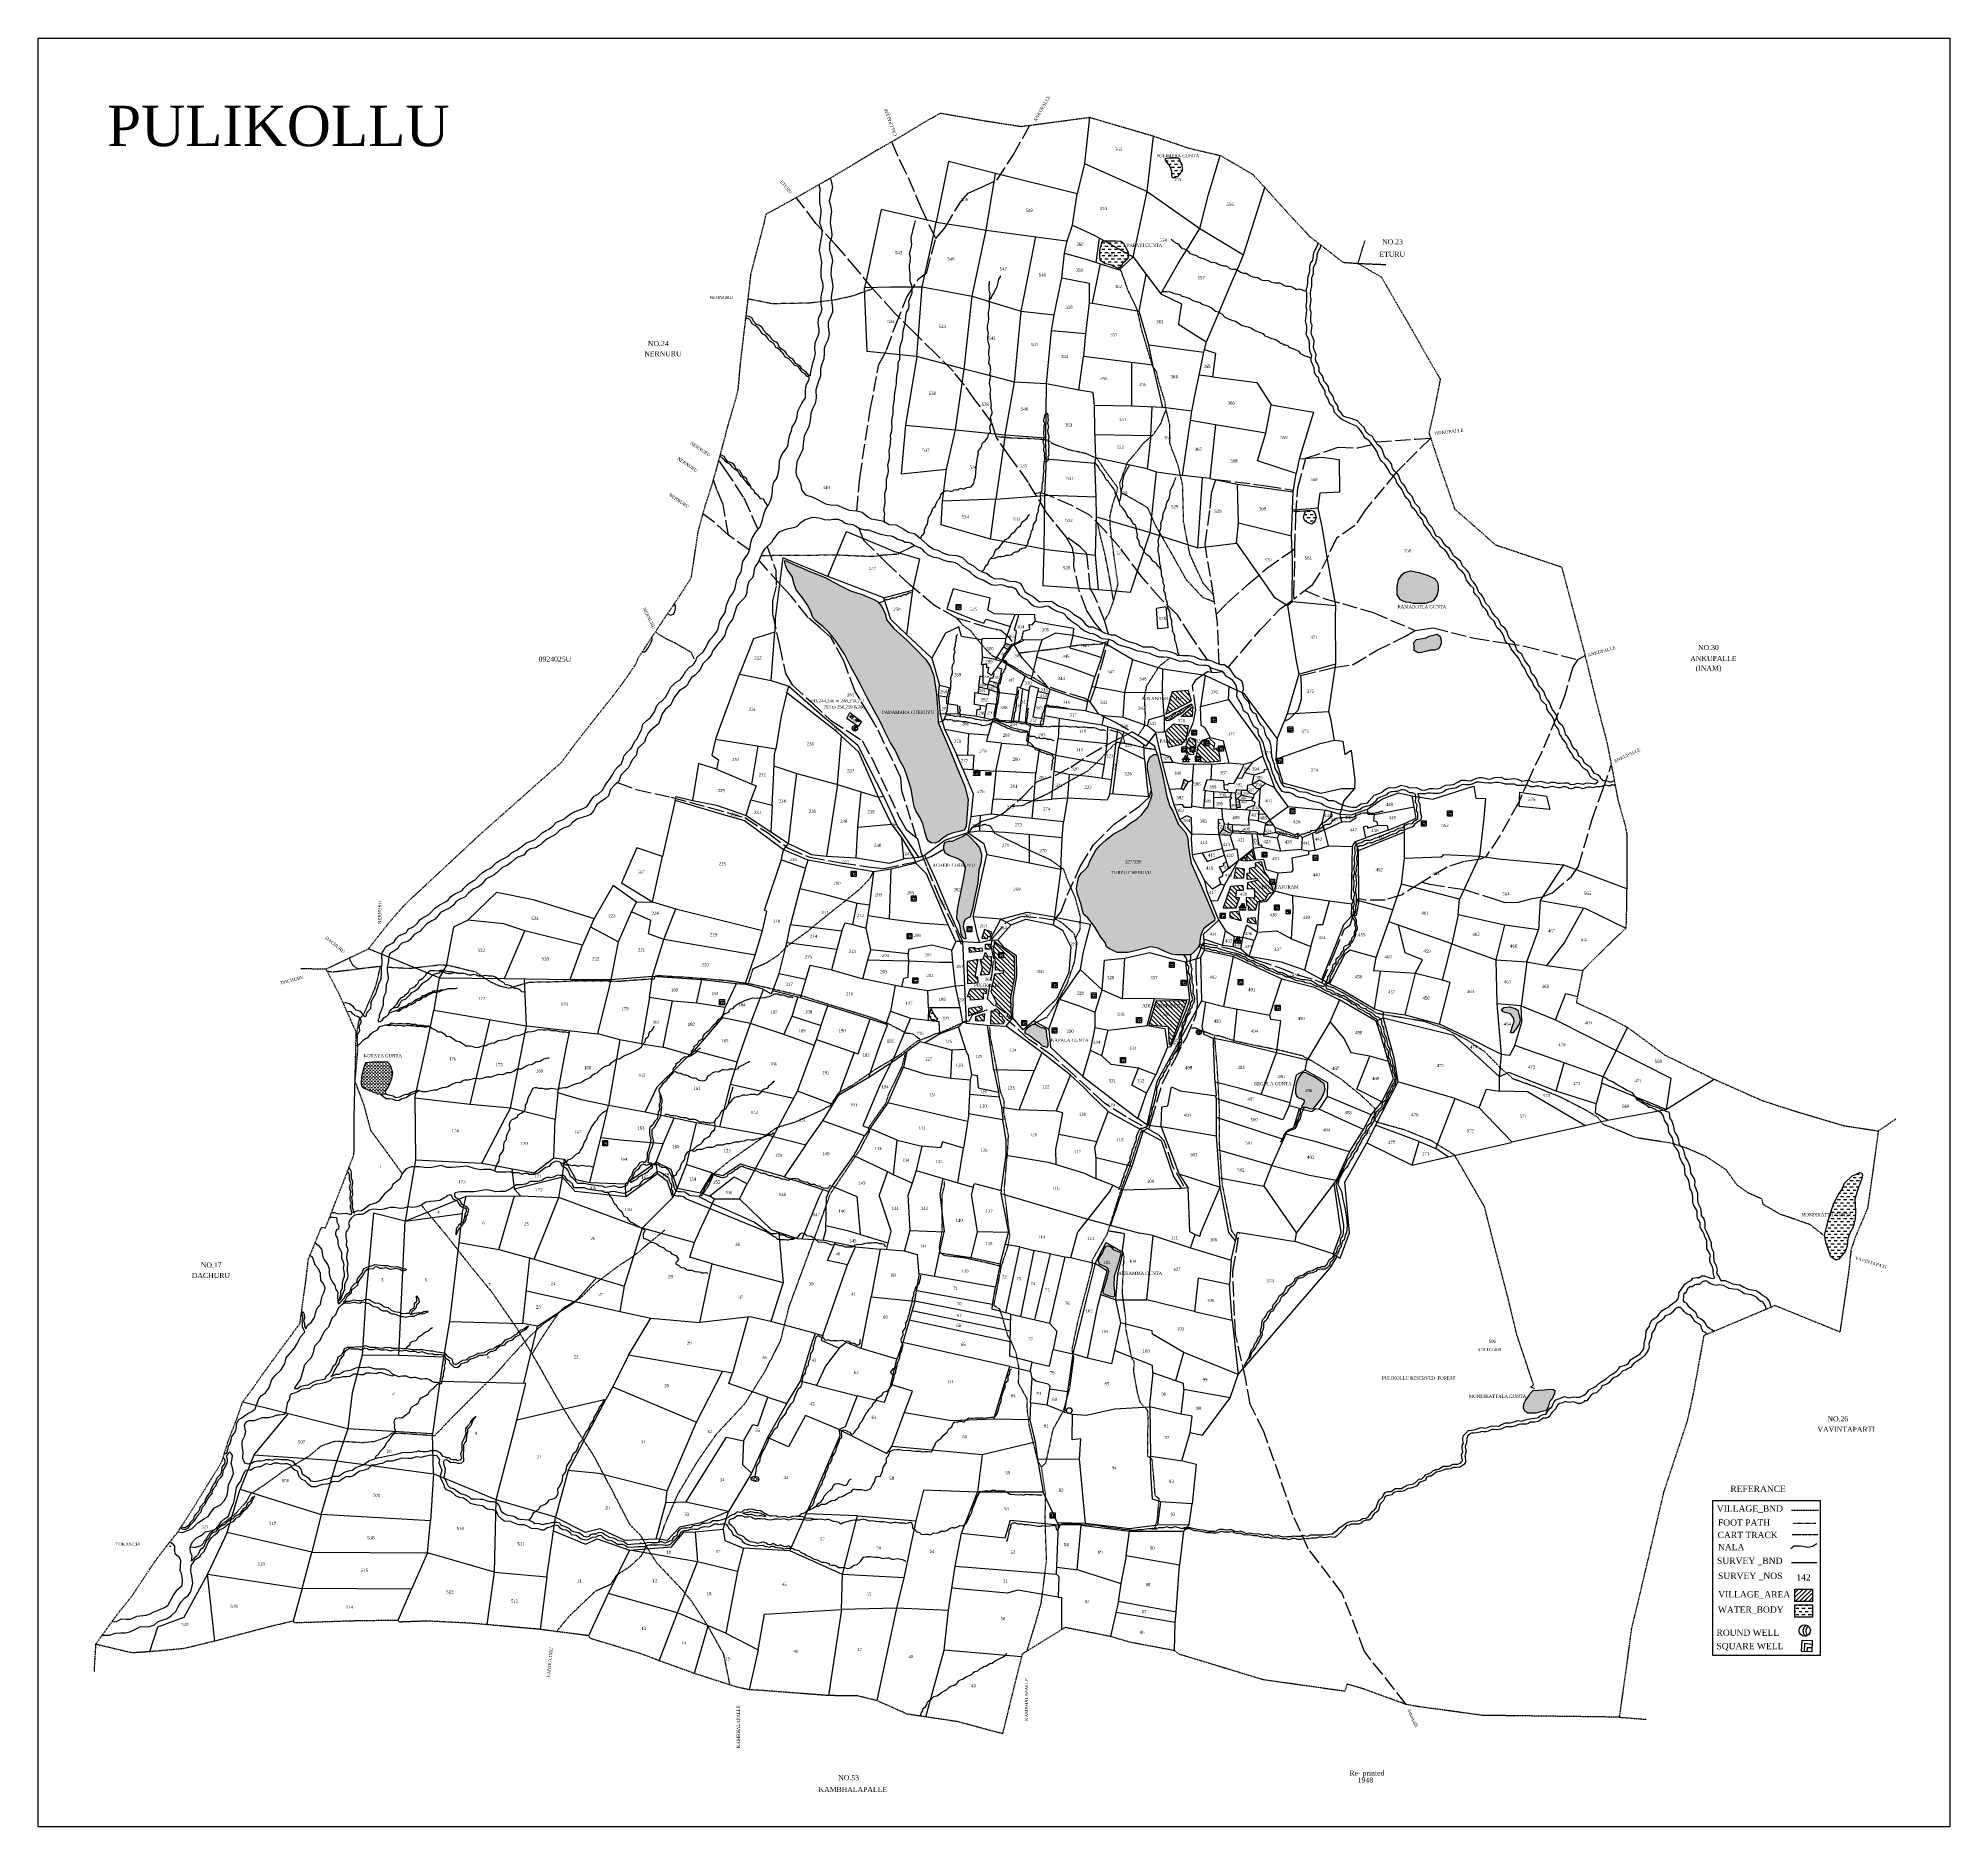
# Model space of a CAD drawing. Header units: millimetres. Extents: x 560 to 2074, y -487 to 930.
import ezdxf

# ---------------------------------------------------------------- set-up
doc = ezdxf.new("R2010")
doc.units = ezdxf.units.MM
doc.header["$MEASUREMENT"] = 0
for name, pattern in [('ACAD_ISO02W100', [15, 12, -3]), ('ACAD_ISO07W100', [3, 0, -3]), ('BORDER', [1.75, 0.5, -0.25, 0.5, -0.25, 0, -0.25])]:
    doc.linetypes.add(name, pattern=pattern)
for name, color, linetype in [('CARTTRACK', 30, 'ACAD_ISO02W100'), ('NALA', 4, 'Continuous'), ('ROUND WELL', 5, 'Continuous'), ('SQUAREWELL', 5, 'Continuous'), ('SURVEY_BND', 7, 'Continuous'), ('SURVEY_NO', 7, 'Continuous'), ('TEXT', 7, 'Continuous'), ('VILLAGE_AREA', 1, 'Continuous'), ('WATER_BODY', 4, 'Continuous')]:
    doc.layers.add(name, color=color, linetype=linetype)
doc.layers.add('FOOTPATH', color=150, linetype='ACAD_ISO07W100', lineweight=30)
doc.layers.add('VILL_BOUNDARY', color=6, linetype='BORDER', lineweight=30)
doc.styles.get("Standard").update_dxf_attribs({"font": 'times.ttf'})

# ---------------------------------------------------------------- blocks, each defined once
blk = doc.blocks.new('123')
at = {"layer": 'SQUAREWELL'}
for points in [[(-3, 4.2), (0.8, 4.2), (0.8, 0), (-3, 0)], [(-2, 3.1), (0.8, 3.1), (0.8, 0), (-2, 0)], [(0.8, 0), (-0.8, 0), (-0.8, 1.7), (0.8, 1.7)]]:
    blk.add_lwpolyline(points, close=True, dxfattribs=at)

msp = doc.modelspace()

# ---------------------------------------------------------------- hatches: boundary and pattern name
at = {"layer": 'VILLAGE_AREA'}
h = msp.add_hatch(dxfattribs=at)
h.set_pattern_fill('ANSI31', color=256, scale=20, angle=90, style=0)
h.paths.add_polyline_path([(1473.6, 404.9), (1471, 413.2), (1458.2, 412.1), (1453.2, 394.3)])
h.paths.add_polyline_path([(1474.6, 400.4), (1465.4, 392.4), (1474.1, 392.4)])
h.paths.add_polyline_path([(1471.3, 385), (1459, 386.4), (1452.8, 380.5), (1455, 368.2), (1465.8, 370.7), (1469.6, 375)])
h.paths.add_polyline_path([(1492.1, 371.1), (1487.5, 375.3), (1482.2, 373.6), (1478.7, 369), (1477.2, 361.2), (1480.6, 361.2), (1480.6, 356.9), (1486.8, 356.4), (1496.6, 357.4), (1495.3, 365.1), (1495, 365.1), (1495, 367.5), (1494.9, 367.6), (1491.2, 366.5)])
h.paths.add_polyline_path([(1484.6, 369.4), (1483.5, 369.4), (1483.5, 373.6), (1487.4, 373.6), (1487.4, 369.4), (1485.8, 369.4)], flags=16)
h.paths.add_polyline_path([(1476.7, 374.5), (1471.9, 376), (1469.4, 369.5), (1469.5, 368.4), (1469.8, 368.4), (1469.8, 364.8), (1469.9, 362.8), (1475.1, 362.1), (1475, 364.5), (1472.4, 364.5), (1472.4, 368.7), (1476.2, 368.7), (1476.2, 366.8), (1476.7, 367.6)])
h.paths.add_polyline_path([(1433.1, 404.8), (1466.4, 404.8), (1466.4, 408.7), (1433.1, 408.7)], flags=9)
h.paths.add_polyline_path([(1447.7, 371.2), (1482.2, 371.2), (1482.2, 375), (1447.7, 375)], flags=9)
h = msp.add_hatch(dxfattribs=at)
h.set_pattern_fill('ANSI31', color=256, scale=20, angle=90, style=0)
h.paths.add_polyline_path([(1521.7, 286.2), (1517, 282.1), (1517.5, 278.3), (1523.5, 279)])
h.paths.add_polyline_path([(1515.9, 281.3), (1512.3, 278.4), (1516.3, 278)])
h.paths.add_polyline_path([(1529.1, 277.3), (1524.1, 276.5), (1524.2, 273.3), (1519.3, 272.1), (1519.7, 268.4), (1517.4, 268.1), (1517.4, 263.8), (1525.8, 264.3), (1525.5, 262.6), (1517.9, 260.9), (1517.7, 256), (1523.1, 256.3), (1523.5, 251.7), (1523.5, 248.7), (1516.8, 249.2), (1517.2, 243.2), (1518.8, 242.7), (1518.4, 239.4), (1524.4, 239.4), (1526, 246.1), (1531.8, 247.3), (1534.5, 252.3), (1538.8, 253.3), (1536.8, 259.4), (1535.4, 259.4), (1535.4, 263.6), (1535.3, 264), (1531.4, 269.8)])
h.paths.add_polyline_path([(1515.5, 271.6), (1508.8, 272.6), (1507, 264.4), (1514.9, 264.8)])
h.paths.add_polyline_path([(1509.4, 255), (1514.8, 255), (1514.6, 258.6), (1504.4, 257.8), (1498.6, 241.1), (1508.9, 241), (1511.5, 248.8), (1508.8, 248.8)])
h.paths.add_polyline_path([(1523.7, 233.3), (1518.2, 232.9), (1517.9, 229.4), (1524.8, 228.1)])
h.paths.add_polyline_path([(1510.9, 238.3), (1504.3, 237.9), (1504.1, 233.1), (1512.8, 230.7)])
h.paths.add_polyline_path([(1525.6, 255.6), (1557.9, 255.6), (1557.9, 259.5), (1525.6, 259.5)], flags=9)
h = msp.add_hatch(dxfattribs=at)
h.set_pattern_fill('ANSI31', color=256, scale=20, angle=90, style=0)
h.paths.add_polyline_path([(1315.4, 221.8), (1309.7, 223.8), (1307.6, 217.1), (1312, 216.4), (1312.4, 218.4), (1314.1, 218.2)])
h.paths.add_polyline_path([(1307.7, 209), (1302.1, 208.3), (1302.2, 209.3), (1297.2, 209.3), (1297.4, 206), (1308.3, 206.9)])
h.paths.add_polyline_path([(1314, 212.3), (1310.4, 212.3), (1310.5, 208.2), (1314.2, 208.4)])
h.paths.add_polyline_path([(1314.8, 202.4), (1312.4, 202.3), (1310.5, 205.9), (1308.5, 200.7), (1306.2, 200.2), (1308.1, 193.6), (1306.6, 187.8), (1313.2, 188.1), (1314.9, 195.9)])
h.paths.add_polyline_path([(1304.5, 200), (1295.8, 198.6), (1296.2, 181.2), (1304.5, 182), (1304.4, 186.1), (1302.3, 186.1)])
h.paths.add_polyline_path([(1333.1, 202.5), (1330.5, 204.4), (1323.5, 209.7), (1317.6, 214.5), (1317.5, 211.3), (1316.4, 210.9), (1318.4, 198), (1318.4, 191.7), (1321.3, 191.9), (1321.5, 190.8), (1324.7, 191), (1324.8, 189.5), (1317.7, 188.7), (1314.8, 174.5), (1319.2, 166.1), (1318.5, 163.4), (1325.5, 158.1), (1328, 157), (1327.7, 154.6), (1329.2, 154.5), (1329.2, 153.1), (1330.8, 153.6), (1330.1, 169.9), (1333.4, 186)])
h.paths.add_polyline_path([(1324.7, 201.4), (1323.1, 201.4), (1322, 201.4), (1320.9, 201.4), (1320.9, 205.6), (1324.7, 205.6)], flags=16)
h.paths.add_polyline_path([(1308.7, 173.3), (1311, 173), (1311.3, 176.9), (1298.3, 176.9), (1296.3, 170.6), (1298.3, 170.5), (1298.5, 168), (1308.6, 168.6)])
h.paths.add_polyline_path([(1308, 160.5), (1307.4, 162.8), (1297, 161.2), (1297, 155.6)])
h.paths.add_polyline_path([(1309.7, 157.4), (1302.8, 155), (1302.8, 151.5), (1309.2, 151.2)])
h.paths.add_polyline_path([(1323.6, 154.7), (1321.3, 155.4), (1321.3, 159), (1319.1, 160.9), (1317.6, 160.5), (1317.8, 159.5), (1314.9, 159.5), (1314.7, 148.9), (1324.5, 149.2), (1325.5, 151.9), (1323.9, 152.9)])
h.paths.add_polyline_path([(1470, 167.1), (1445.6, 167.3), (1439.7, 148.3), (1455.2, 147), (1455.8, 132.9), (1457.3, 132.9)])
h.paths.add_polyline_path([(1300.6, 177.7), (1322.6, 177.7), (1322.6, 181.5), (1300.6, 181.5)], flags=9)
h.paths.add_polyline_path([(1433.9, 161.6), (1467.1, 161.6), (1467.1, 165.4), (1433.9, 165.4)], flags=9)
h.paths.add_polyline_path([(1449.6, 154.8), (1456.5, 154.8), (1456.5, 158.6), (1449.6, 158.6)], flags=24)
h = msp.add_hatch(dxfattribs=at)
h.set_pattern_fill('ANSI31', color=256, scale=20, angle=180, style=0)
h.set_pattern_definition([(225, (592.0604, -1264.8616), (1.767767, -1.767767), [])])
h.paths.add_polyline_path([(1951.5, -298.5), (1951.5, -308.4), (1965.5, -308.4), (1965.5, -298.5)])
at = {"layer": 'WATER_BODY'}
h = msp.add_hatch(dxfattribs=at)
h.set_pattern_fill('DASH', color=256, scale=20, style=0)
h.paths.add_polyline_path([(1466, 828.2), (1465.9, 829.8), (1465, 830.9), (1464.4, 832.5), (1464.1, 834), (1462.8, 834.9), (1461.2, 835.1), (1459.3, 834.9), (1455.5, 834.9), (1453, 834.5), (1452.9, 833), (1454.1, 831.5), (1455.7, 829.7), (1456.6, 827.7), (1457.9, 824.1), (1457.9, 820.8), (1458.6, 819.1), (1460.3, 819.1), (1462.6, 820.1), (1463.9, 821.7), (1464.8, 823), (1465.9, 824.2), (1466.1, 825.5), (1466.1, 826.6)])
h.paths.add_polyline_path([(1404.7, 769.1), (1403.5, 769.1), (1402.6, 767.9), (1401, 761.6), (1401, 755.7), (1401.6, 753.6), (1405.2, 751), (1409.5, 750.3), (1415.6, 747.3), (1417.8, 748.8), (1418.9, 751.2), (1422.8, 754.7), (1423.8, 757), (1423.6, 758.7)])
h.paths.add_polyline_path([(1419.8, 767.4), (1417.6, 768.8), (1413.6, 769.2), (1409.3, 769.2), (1404.7, 769.1), (1423.6, 758.7), (1423.4, 760.2), (1421.4, 764.2)])
h.paths.add_polyline_path([(1571.6, 553.1), (1570.3, 555), (1568.3, 555.8), (1564.3, 555.7), (1563, 553.3), (1562.2, 550.1), (1563.3, 547.5), (1565.7, 545.9), (1568.8, 544.7), (1570.3, 546), (1571.5, 547.8), (1572.2, 550.2)])
h.paths.add_polyline_path([(1406.8, 756), (1413.6, 756), (1413.6, 759.8), (1406.8, 759.8)], flags=24)
h = msp.add_hatch(dxfattribs=at)
h.set_pattern_fill('DASH', color=256, scale=20, style=0)
h.paths.add_polyline_path([(1358.5, 144), (1358.1, 144.8), (1356.5, 146), (1354.6, 146.3), (1352.1, 147.5), (1349.9, 148.9), (1348.2, 148.8), (1346.2, 147.7), (1343.7, 146), (1341.9, 143.6), (1341.9, 142.1), (1342.2, 141.3), (1343.6, 140.7), (1346.2, 139.1), (1349.9, 135.9), (1353, 134.2), (1355.5, 131.5), (1358.9, 130.4), (1359.8, 131.8), (1359.9, 133.9), (1359.6, 136), (1358.8, 139.6)])
h.paths.add_polyline_path([(1482.5, 255.3), (1479.1, 263.2), (1473.4, 276.3), (1471.2, 288.9), (1470.8, 295.9), (1469, 300.5), (1462.9, 307.2), (1458.8, 317.6), (1456.4, 321.4), (1454.1, 329.2), (1450.7, 346.4), (1446.6, 362.4), (1443.7, 362.5), (1440.6, 360.4), (1438.8, 355.5), (1438.8, 350.9), (1439.6, 346.9), (1441.2, 338.1), (1442.3, 330.7), (1441.4, 327.4), (1439, 321.1), (1434.1, 314.6), (1430.4, 311.3), (1425.1, 308), (1420, 303.9), (1411.5, 299.3), (1406.1, 294.9), (1401, 290.3), (1397.7, 286.7), (1393.2, 278.4), (1391.5, 273.8), (1389.2, 271), (1386.3, 268.4), (1384.2, 264.9), (1382.9, 259.4), (1382.4, 256.4), (1383.3, 251.7), (1384.9, 247.3), (1386.3, 243.7), (1386.9, 239.6), (1388.2, 235.8), (1391.6, 233), (1396.8, 226.1), (1401.9, 217.7), (1405.2, 213.5), (1406.2, 210.2), (1409.1, 208.4), (1414.8, 205.5), (1417.9, 205.5), (1423.3, 205.5), (1430, 207.1), (1438.2, 209.3), (1440.7, 210.1), (1443.5, 209.9), (1446.8, 209), (1452.5, 206.3), (1457.7, 204.2), (1461.8, 203.8), (1466.6, 203.8), (1473, 203.8), (1476, 206.3), (1478.5, 209.3), (1480.1, 212.2), (1480.1, 214.6), (1480.8, 218.6), (1481.7, 221.8), (1483.2, 224.5), (1488.2, 228.3), (1491.8, 230.8), (1492.1, 232.9)])
h.paths.add_polyline_path([(1302.9, 292.3), (1298.8, 296.5), (1295.5, 299.6), (1292.3, 297.6), (1287.4, 295.5), (1284.4, 293.7), (1281.1, 293.7), (1278.3, 292.8), (1277.3, 290), (1277.3, 287.4), (1278.4, 284.3), (1281.6, 282.4), (1288.7, 279.7), (1293.1, 276.9), (1294.5, 272.4), (1293.4, 264.7), (1291.1, 254.3), (1289.7, 246.6), (1288, 238.1), (1287.8, 232.4), (1289.4, 229.5), (1290.4, 226.1), (1291.2, 220.3), (1292.4, 217.2), (1293.8, 216.4), (1294.8, 216.4), (1294.2, 220.6), (1292.8, 226.3), (1293.3, 229.9), (1294.6, 232.1), (1298.4, 233.8), (1299.8, 239.1), (1302.3, 251.1), (1304.3, 260.8), (1305.1, 270.7), (1307.1, 277.4), (1307.2, 283.4), (1305.6, 288.4)])
h.paths.add_polyline_path([(1294.1, 337.1), (1287.2, 353.8), (1281.6, 367.4), (1273, 387.8), (1272.8, 395.6), (1271.6, 410.1), (1269.4, 424.8), (1266.6, 432.4), (1262.8, 437.8), (1256.3, 444.8), (1248.4, 452.6), (1237.8, 462.1), (1232.4, 468.9), (1231, 473.9), (1228.4, 479.7), (1225, 483.6), (1221.5, 485.4), (1212.8, 489), (1203.4, 491.9), (1195.7, 495.9), (1183.5, 502.6), (1174.7, 506.1), (1170.4, 507.6), (1165.5, 510), (1159.2, 512.6), (1152.5, 515.7), (1151.4, 516), (1151.4, 514.5), (1152.1, 512.4), (1153.3, 509), (1155.6, 506), (1157.2, 503.3), (1158.8, 497.3), (1160.4, 492.8), (1165.6, 486.5), (1169.3, 481.1), (1172.2, 475.6), (1173.6, 471), (1176.1, 468.2), (1181.6, 463.9), (1186.4, 459.2), (1192.2, 451.8), (1198.8, 441.9), (1203.4, 432.4), (1211.1, 418.3), (1216.5, 407.8), (1223, 395.7), (1226.8, 389.1), (1231, 380.2), (1235.1, 371.6), (1238.6, 366.5), (1242.9, 357.2), (1246, 351.7), (1247.5, 347.4), (1249.8, 340.7), (1251.5, 334.9), (1252.6, 328.5), (1254, 321.3), (1255.6, 317.3), (1258.3, 312.7), (1260.9, 307.4), (1262.5, 301.2), (1263.9, 295.8), (1265.2, 293.9), (1267.5, 292.4), (1270.6, 292.1), (1273.5, 293.5), (1277, 296.3), (1280.7, 298.7), (1284.1, 300.1), (1290.7, 301.6), (1293.5, 302.6), (1295.1, 305.4), (1296.7, 326.8)])
h.paths.add_polyline_path([(1666, 501.8), (1660.6, 504.3), (1653.6, 506.6), (1647.2, 507.8), (1642.3, 506.6), (1640.1, 504.7), (1637.4, 500.8), (1636.5, 495.4), (1636.5, 488.8), (1639, 484.9), (1643.3, 483.1), (1645.9, 482.8), (1649, 482), (1652.7, 482), (1658.3, 482.1), (1663.3, 483.3), (1665.3, 484.4), (1667.8, 488.2), (1668.9, 492.4), (1668.9, 496.2), (1668, 499.4)])
h.paths.add_polyline_path([(1671.2, 452.9), (1670.5, 455.9), (1668, 457.7), (1661.8, 456), (1659.4, 454.7), (1651.7, 453.6), (1649.7, 451.1), (1649.8, 447.4), (1650, 444.9), (1653.2, 442.9), (1655.8, 443.3), (1660.3, 444.2), (1662.9, 445), (1666.4, 445.1), (1669, 446), (1670.2, 447.8), (1671.4, 450.3)])
h.paths.add_polyline_path([(1731.9, 159.9), (1729.8, 161.3), (1725.5, 162.5), (1721, 162.2), (1719.2, 160.4), (1720.2, 159), (1721.8, 158), (1723.3, 157.9), (1726.1, 157), (1728.5, 153.9), (1729.2, 151), (1727.9, 147.2), (1726.2, 142.2), (1726.9, 141.9), (1727.5, 141.9), (1728.4, 142.1), (1729.5, 143.5), (1730.1, 144.5), (1731.3, 146.1), (1733.2, 149.1), (1733.8, 152.3), (1732.6, 157.8)])
h.paths.add_polyline_path([(1578.7, 101.5), (1575.7, 103.8), (1571.6, 106.6), (1566.3, 109.3), (1564.5, 110.3), (1563, 110.5), (1561.8, 110.3), (1560.7, 109.6), (1559.6, 108.3), (1558.8, 107.2), (1557.9, 105.3), (1556.4, 101.6), (1556, 97.4), (1555.9, 94.2), (1556.7, 92), (1558.5, 90.6), (1559.6, 90.2), (1561.7, 89.5), (1562.8, 88.7), (1562.8, 88), (1562.6, 86.5), (1560.7, 83.8), (1561.5, 83.1), (1562.9, 83.1), (1564.1, 83.1), (1567.7, 81.8), (1570.2, 82), (1573.1, 85.5), (1576.1, 89.6), (1578.4, 94.1), (1579.3, 97.7)])
h.paths.add_polyline_path([(1409.3, 267), (1441.4, 267), (1441.4, 270.8), (1409.3, 270.8)], flags=24)
h.paths.add_polyline_path([(1420.3, 275.6), (1433.7, 275.6), (1433.7, 279.5), (1420.3, 279.5)], flags=24)
h.paths.add_polyline_path([(1267.8, 272.8), (1301.5, 272.8), (1301.5, 276.6), (1267.8, 276.6)], flags=9)
h.paths.add_polyline_path([(1227.9, 393.8), (1269, 393.8), (1269, 397.6), (1227.9, 397.6)], flags=24)
h.paths.add_polyline_path([(1562.8, 94.4), (1569.7, 94.4), (1569.7, 98.2), (1562.8, 98.2)], flags=24)
h = msp.add_hatch(dxfattribs=at)
h.set_pattern_fill('DASH', color=256, scale=10, style=0)
h.paths.add_polyline_path([(1462.9, 393.7), (1465, 394.5), (1466.6, 396), (1468.4, 397.8), (1472.2, 400.5), (1474.2, 401.5), (1473.9, 402.4), (1473.1, 402.4), (1472, 401.8), (1470.2, 400.8), (1465.7, 398.2), (1462.7, 396.6), (1459.4, 395.1), (1458, 393.8), (1456.1, 392.8), (1453.3, 391.8), (1453.1, 389.8), (1454, 389), (1455.6, 389.3), (1457.8, 390.2), (1460.5, 392.2)])
h = msp.add_hatch(dxfattribs=at)
h.set_pattern_fill('DASH', color=256, scale=20, style=0)
h.paths.add_polyline_path([(1268.8, 157.9), (1268, 160), (1267.1, 161), (1266.6, 158.3), (1266, 155.7), (1266.6, 154.3), (1268, 152.4), (1269.2, 152), (1270.7, 151.9), (1271.6, 151.9), (1272.1, 152.5), (1272.5, 153.3), (1271.3, 153.8)])
h = msp.add_hatch(dxfattribs=at)
h.set_pattern_fill('DASH', color=256, scale=10, style=0)
h.paths.add_polyline_path([(840, 105.7), (840.9, 110.3), (839.6, 115.2), (838.2, 117.6), (836.2, 119.2), (833, 119), (824.9, 119), (819.8, 118.5), (818.5, 115.5), (816.5, 107.5), (816.3, 101.3), (816.9, 99.3), (818.4, 97.9), (823.6, 95.7), (828.8, 93.6), (832.5, 93.5), (835.4, 93.5), (835.1, 95.5), (835.5, 96.6), (837.6, 99.7)])
h = msp.add_hatch(dxfattribs=at)
h.set_pattern_fill('DASH', color=256, scale=20, style=0)
h.paths.add_polyline_path([(1999, 10.2), (2001.9, 19.7), (2004.3, 25.8), (2005.1, 29.2), (2004.5, 31), (2002.7, 31.5), (2000.4, 30.4), (1996.4, 28.4), (1990.6, 22.9), (1988.9, 18.2), (1985.9, 14.1), (1982.2, 7.2), (1977.7, -6.6), (1975, -18.1), (1976.1, -24.9), (1979.8, -35.4), (1983.8, -37.9), (1986.3, -37.3), (1991.2, -31.2), (1992.8, -26.8), (1993.3, -20.8), (1995.4, -15.6), (1997.6, -12), (1999.3, -5.1), (1999.5, 1)])
h.paths.add_polyline_path([(1955.6, -3.9), (1995.8, -3.9), (1995.8, -0.1), (1955.6, -0.1)], flags=9)
h = msp.add_hatch(dxfattribs=at)
h.set_pattern_fill('DASH', color=256, scale=10, style=0)
h.paths.add_polyline_path([(1759.2, -147.9), (1761, -143.5), (1761.2, -141.2), (1759.9, -140.5), (1757.1, -140.2), (1753, -140.7), (1748.1, -141), (1744.2, -141.1), (1741.8, -143.5), (1740.9, -145.2), (1738.4, -148.5), (1736.8, -151.9), (1736.6, -155.1), (1737.5, -157.7), (1739.9, -159.2), (1746.2, -159.2), (1749, -158.3), (1752.4, -157.7), (1754.4, -157.4), (1756.1, -154.3), (1757.2, -150.1)])
h.paths.add_polyline_path([(1416.9, -35.9), (1417.8, -33.5), (1417.2, -31.7), (1416, -31.3), (1414.7, -30.9), (1413.4, -30.4), (1411.6, -29.5), (1410.7, -28.3), (1409.3, -27.2), (1407.5, -26.7), (1406.7, -26.6), (1406, -26.9), (1405.5, -27.4), (1404.8, -28.8), (1404, -30.4), (1403.1, -32.5), (1400.3, -36.7), (1399.9, -38.9), (1400.8, -41.2), (1401.7, -41.6), (1403.6, -42.4), (1404.9, -43.1), (1406.9, -44), (1407.7, -45), (1408.2, -46.7), (1407.7, -48.7), (1406.1, -55), (1404.1, -60.6), (1403.5, -63.3), (1403.8, -64.4), (1404.3, -65), (1406.4, -65.8), (1408.6, -66.6), (1411.8, -67.2), (1412.5, -66.6), (1412.6, -62.8), (1412, -58.1), (1412.4, -50.6), (1414.2, -45.5), (1415.8, -40.1)])
h.paths.add_polyline_path([(1403, -41.6), (1409.8, -41.6), (1409.8, -37.8), (1403, -37.8)], flags=24)
h = msp.add_hatch(dxfattribs=at)
h.set_pattern_fill('DASH', color=256, scale=10, style=0)
h.paths.add_polyline_path([(1130.7, -210.5), (1130, -209.8), (1128.6, -209.2), (1126.7, -209.2), (1124.8, -210.2), (1124.8, -211.3), (1125.3, -212.1), (1126.8, -212.8), (1128.5, -213.2), (1130.3, -213.1), (1130.8, -211.4)])
h = msp.add_hatch(dxfattribs=at)
h.set_pattern_fill('DASH', color=256, scale=20, angle=180, style=0)
h.set_pattern_definition([(180, (592.0604, -1256.4722), (-2.5, -2.5), [2.5, -2.5])])
h.paths.add_polyline_path([(1951.5, -310.9), (1951.5, -320.8), (1965.5, -320.8), (1965.5, -310.9)])

# ---------------------------------------------------------------- linework, layer by layer
at = {"lineweight": 30}
msp.add_lwpolyline([(560.2, 929.6), (2074.1, 929.6), (2074.1, -486.7), (560.2, -486.7)], close=True, dxfattribs=at)
msp.add_lwpolyline([(1886.5, -228.4), (1971.4, -228.4), (1971.4, -351), (1886.5, -351)], close=True)
at = {"layer": 'CARTTRACK'}
for points in [[(1271, 771.1), (1278.4, 779.8), (1290.6, 799.8), (1296.7, 806.8), (1306.8, 811.3), (1319.4, 817.3), (1332.4, 837), (1342.1, 854.4), (1345.6, 860.7)], [(1208.4, 555.3), (1210.8, 581.6), (1219.1, 635.3), (1226, 671.2), (1232.1, 682.6), (1239.1, 702.2), (1248.2, 724.7), (1257.1, 738.7), (1263.9, 744.2), (1271, 771.1), (1260, 794.2), (1247.7, 822.8), (1240.5, 837.6), (1236.3, 847.7)], [(1402.9, 459.7), (1396.9, 466.6), (1390.3, 477.1), (1384.7, 492.1), (1380.5, 511.1), (1380.6, 519.3), (1379.2, 525.7), (1374, 535.1), (1358.8, 554), (1344.5, 577.7), (1329.3, 598.9), (1319.1, 613.5), (1315.3, 625.6), (1302.1, 643.4), (1293.8, 654.9), (1285.1, 665.7), (1271, 679.8), (1253.7, 696.9), (1238, 712.4), (1221.3, 731.3), (1209.2, 745.8), (1192, 766), (1176.1, 783), (1160.6, 803.6)], [(1502.5, 431.4), (1513.7, 444.3), (1528.1, 461.3), (1543.8, 477.7), (1554.8, 485.5), (1554.7, 488.5), (1555.5, 522.1), (1555.5, 525.2), (1556.1, 551.5), (1557.7, 573.7), (1564.2, 597), (1589.6, 605.7), (1605.4, 605.2), (1616.5, 607.9)], [(1620.1, 610.1), (1650.9, 612.1), (1663, 612.9), (1642.8, 592.8), (1635.6, 585.6), (1611.1, 555.9), (1602.9, 543.7), (1588.5, 533.6), (1574.8, 505.4), (1569, 496.3), (1554.8, 485.5)], [(1130.3, 540.6), (1118.9, 566.3), (1106.6, 584.8), (1099.3, 595.2)], [(1107, 536.2), (1102.6, 560.4), (1097.6, 572), (1095, 579.8)], [(1495.6, 434.1), (1494.1, 466.7), (1491.1, 488.7), (1484.3, 528.8), (1488.3, 557.1), (1489.5, 569.7), (1492.9, 580.2), (1532.8, 575.3), (1554.3, 571.8)], [(1486.3, 437.3), (1473.5, 455.7), (1462.6, 473), (1448.9, 485.9), (1433.7, 503.7), (1416.7, 526.4), (1405.4, 539.3), (1393.1, 551.9), (1378.8, 559.5), (1359.3, 568.1), (1354.2, 569.5), (1349.7, 569.1)], [(1123.5, 524.1), (1107, 536.2), (1094.5, 547.3), (1086.7, 552.9)], [(1446.6, 362.4), (1444.3, 369), (1436.6, 374.2), (1413.4, 387.8), (1400.3, 394.3), (1393.4, 404.1), (1388.7, 407.1), (1373.3, 411.5), (1359.6, 416.2), (1345.5, 432.1), (1339.4, 439.1), (1329.7, 454.6), (1322.6, 460.5), (1312.9, 462.7), (1287.6, 470.5), (1270.1, 480.3), (1250.8, 496.4), (1232.9, 513.4), (1214.1, 532), (1210.3, 541.5)], [(1407.8, 457.8), (1404.8, 468.6), (1397.1, 487.3), (1393.4, 494.1), (1390.7, 521.7), (1385.3, 526.9), (1374, 535.1)], [(1255.9, 296.5), (1244.2, 333.6), (1243.4, 343.9), (1224.4, 383.8), (1218.6, 393.6), (1207.2, 412.3), (1198.2, 436.6), (1188.3, 454.8), (1179.6, 462.6), (1169.9, 471), (1156.5, 487.7), (1148, 496.7), (1131.1, 516.1)], [(1137.5, 527.2), (1144.3, 508.5), (1144.6, 495.8), (1141.7, 484.1), (1141.7, 473.7), (1147.2, 448.8), (1152.1, 426.6), (1157.2, 417.6), (1172.3, 404), (1187.6, 389.7), (1201.4, 380.8), (1212.7, 373.6), (1221.2, 357.9), (1242.1, 312.9), (1247.6, 303), (1256.5, 296), (1259.3, 285.1), (1263.9, 273.1), (1273.4, 250.3), (1287.6, 221.3), (1291.1, 212.2)], [(1493.2, 473.2), (1502.2, 482.6), (1518.4, 497.3), (1533, 509.6), (1545.1, 518.4), (1555.5, 525.2)], [(1563.7, 492.3), (1579.3, 485.7), (1593.1, 481.9), (1617.5, 474.8), (1650.7, 460.6), (1657.8, 461.6), (1664.9, 462.8), (1697.5, 454.5), (1721.1, 450.8), (1737.3, 448.2), (1779.2, 437.5), (1785.3, 440.7)], [(1547.2, 388.8), (1551.5, 390.8), (1558, 397.5), (1560.6, 406.3), (1560.7, 417.4), (1560.1, 424.9), (1586.2, 431.3), (1601.5, 433.6), (1620.1, 444.8), (1642.4, 455.9), (1650.7, 460.6)], [(1393.4, 404.1), (1397.4, 415.1), (1402.5, 433.7), (1408.1, 453.4)], [(1470.5, 377), (1475.2, 388.4), (1477, 397.8), (1474.4, 417), (1477.5, 422), (1486.3, 428.1), (1491.4, 427.3), (1498.4, 428.1)], [(1489.8, 427.5), (1488, 431.7)], [(1779.2, 437.5), (1775.5, 431.6), (1769.3, 409.5), (1762.9, 392.5), (1750.9, 364.6), (1741.2, 343.9), (1732.7, 324.7), (1717.8, 298), (1706.6, 281.5), (1702.1, 279.6), (1689.6, 277.6), (1676.1, 273.3), (1654.8, 260.5), (1640.3, 251.4), (1627, 247.2), (1611.2, 247.2), (1605.6, 248.3)], [(1297, 299.6), (1300, 304.6), (1306.9, 309.3), (1317, 312.3), (1324.2, 315.6), (1339.8, 328.9), (1351.4, 341.1), (1366.1, 346.1), (1378, 352.5), (1392.2, 362), (1407, 370.4), (1420.4, 377.3), (1426.2, 380.3)], [(1656.3, 261.4), (1662.1, 259.8), (1678.6, 257.2), (1689.7, 255.4), (1713, 248.2), (1721.6, 245.2), (1732.6, 245.4), (1743.3, 248.3), (1751.5, 249.8), (1759.2, 253), (1774.4, 265.7), (1780.1, 274), (1790.7, 310.5), (1799.3, 334.8), (1806, 354)], [(1019.1, 340.3), (1033.9, 334.8), (1061.6, 328.6), (1091.5, 320.4), (1119.8, 312.5), (1138.5, 300.1), (1154.2, 288.2), (1171.1, 281), (1196, 276.7), (1217.4, 273.5), (1229.8, 272.1), (1256.2, 277.8), (1267.3, 281.6), (1277.3, 287.4)], [(1467.5, 20.6), (1458.8, 36.1), (1451.9, 56.6), (1447.6, 61.1), (1421.8, 75.5), (1404.6, 86.3), (1379.8, 109.3), (1363.8, 123.6), (1344.8, 136.8), (1332.6, 148.2), (1327.6, 152.4), (1311.9, 168.9), (1315.4, 187.2), (1317, 200.6), (1314.9, 211.1), (1316, 216.9), (1327.2, 230), (1338.8, 234.3), (1352.8, 233.3), (1365.2, 231.4), (1370, 237.6), (1375.2, 250.9), (1385.4, 273.7), (1395.9, 290.8), (1412.3, 307.3), (1432.4, 321.5), (1440, 328.7), (1441.8, 334.4)], [(1481.1, 209.6), (1482.7, 213.3), (1505.8, 208.4), (1514.5, 204.6), (1525.3, 199.5), (1543.1, 193.8), (1557.4, 187.9), (1571.5, 184.1), (1576.8, 181.5), (1586.9, 205.1), (1594.7, 224.4), (1599.2, 227.2), (1605.6, 248.3)], [(1439.9, 65.4), (1441.9, 72.8), (1450.6, 102.2), (1460, 120.5), (1469.3, 137.8), (1477.4, 156.2), (1478.4, 164.6), (1477.3, 191.2), (1477.3, 199.9), (1480.2, 206.3), (1481.1, 209.6)], [(1643.5, -389.8), (1610.7, -348), (1592.8, -301.6), (1566.1, -266.6), (1553.8, -239.6), (1531.1, -174.4), (1520, -152), (1516.7, -132.4), (1508.4, -96.8), (1506.2, -46.7), (1511.5, -16.8)]]:
    msp.add_lwpolyline(points, dxfattribs=at)
at = {"layer": 'CARTTRACK', "ltscale": 0.1}
msp.add_lwpolyline([(1949.3, -255.3), (1969.5, -255.3)], dxfattribs=at)
at = {"layer": 'FOOTPATH', "ltscale": 0.01}
for points in [[(1491.9, 483), (1482.6, 486.7), (1469.6, 500.7), (1457.9, 521.5), (1444.7, 544.6), (1439.1, 557.6), (1427.6, 564.4), (1418, 569.6), (1416.7, 577), (1423.1, 594.1), (1429.8, 601.6), (1435.4, 608.8), (1443.4, 615.8), (1449.4, 624.7), (1452.1, 632.3), (1453.5, 635.1), (1452.4, 642.5), (1447.4, 658.6), (1445.8, 665.9), (1442.9, 669.5), (1441.5, 674.2), (1434.2, 698.6), (1430.6, 714.7), (1423.2, 730.4), (1418, 745), (1415.8, 748.6)], [(1221.3, 731.3), (1206, 725.7), (1192.1, 722.5), (1171.6, 719.9), (1141.8, 719.3), (1122.5, 723.1)], [(1491.1, 488.7), (1482.8, 498), (1472.2, 521.2), (1467.3, 547), (1466.6, 575.7), (1462.9, 591.8), (1456.5, 608.6), (1456.5, 623.2), (1453.5, 635.1)], [(1411.9, 484.1), (1415.4, 497.4), (1412.2, 519.6), (1409.3, 542.6), (1409, 551), (1411.5, 561.7), (1414.7, 570.5), (1415, 574), (1406.1, 586), (1399, 596.5), (1390.6, 600.5), (1377.1, 603.5), (1363.9, 608.3), (1360.1, 611.3), (1347.9, 612.4), (1330, 613), (1318.9, 614.2)], [(1404.8, 468.6), (1408.5, 474.8), (1411.9, 484.1), (1408.8, 501.9), (1405.2, 520.4), (1401.7, 534.4), (1399.3, 545.6)], [(1132.6, 519.9), (1148.2, 520.3), (1164.7, 520.2), (1191, 520.6), (1211, 519.7), (1222.6, 519.4), (1228.1, 520.3), (1240.7, 521.2), (1253.9, 527.9)], [(1359.6, 416.2), (1345.9, 424.7), (1343.1, 425.5), (1333.3, 431.5), (1320.6, 438.5), (1316, 440.4), (1311.4, 444.9), (1304.4, 453.1), (1298.9, 460.2), (1292.6, 464.7), (1287.6, 470.5)], [(1079.8, 438.1), (1077.2, 443.3), (1068.8, 448.2), (1063.3, 451.3), (1058.1, 453.6), (1050.8, 458), (1049, 459.6)], [(1337, 442.9), (1366.5, 446.3), (1383.7, 449.1), (1402.5, 450), (1405.5, 451.5), (1407.7, 451.9)], [(1431.2, 377.4), (1436.3, 384.7), (1437.1, 393.8), (1436.4, 408), (1438.2, 417.1), (1444.1, 426), (1448, 432.3), (1456.4, 438.9)], [(1420.7, 371.3), (1419.7, 376.9), (1416.7, 379.7), (1408.9, 381.7)], [(1331, 321.4), (1340, 322.2), (1360.3, 331.8), (1379.2, 342.8), (1391.7, 349.6), (1402.4, 359.8), (1412.2, 370.3), (1415.1, 372.2), (1424.4, 370.7), (1436.8, 367.7), (1445.2, 366.3)], [(1381.8, 216.9), (1385.4, 223.9), (1385.6, 233.9), (1381.6, 249), (1375.7, 262.3), (1372.5, 271.3), (1361.6, 279.1), (1342, 288), (1324.1, 296.7), (1318, 299.8), (1314.6, 305.4), (1310.3, 307), (1300, 304.6)], [(836.6, 194.1), (853.9, 193.1), (863.5, 194.2), (877.5, 195.8), (884.2, 195.7), (893.2, 193.6), (906.5, 190.3), (918.1, 182.6), (925.5, 179.3), (932.9, 177.4), (942.5, 180.3), (949.2, 182.2), (964.4, 182.4), (983.3, 183.1), (1007.5, 183.1), (1020.8, 183), (1037.7, 184.3), (1048.2, 184.9), (1049.3, 187.5), (1070.8, 186.3), (1093.1, 184.6), (1105.3, 183.6), (1122.7, 181), (1126.4, 192.8), (1137.4, 197.8), (1146.3, 203.6), (1154.4, 211.5), (1169.8, 222.7), (1182.8, 233.4), (1199.3, 246.5), (1210.8, 255.8), (1219, 264.3), (1221.6, 269.3)], [(1349.1, 149.6), (1359.1, 154.5), (1366, 164.5), (1375.1, 180.9), (1381, 198.4), (1382.9, 213.1), (1380.7, 220.6), (1372.2, 228.2), (1365.8, 232.2)], [(813.4, 192.5), (809.5, 195.3), (807.3, 199.5), (806.9, 201.4)], [(848.4, 30.7), (836, 48), (823.8, 64.4), (818.2, 85), (811.2, 103.6), (813.4, 128.7), (812.8, 143.5), (814.4, 152.1), (818.5, 157.8), (823.2, 168.5), (827, 177.2), (829, 184.3), (831.2, 194.6), (818.1, 193.1), (808.7, 191.8), (796.6, 190.4), (793.3, 190.1), (789.2, 190.6)], [(1259, 136.4), (1252.8, 141.2), (1247.9, 141.6), (1233.3, 149.2), (1219, 154.4), (1189.3, 163.5), (1166.3, 170.8), (1149.7, 174.8), (1122.7, 181)], [(1974.1, -18.3), (1963.6, -9.9), (1939.6, -1.6), (1926.4, 6), (1925.5, 10.3), (1915, 14.9), (1905.8, 21.3), (1897.1, 33.4), (1881, 44.1), (1866.3, 50.4), (1853.5, 54.6), (1825.8, 58.9), (1808.5, 66), (1799.8, 69.5), (1795.1, 75.3), (1785.6, 80.9), (1766.1, 90.9), (1745.5, 99.3), (1728.4, 105.4), (1718.9, 113.6), (1706, 126.9), (1691, 136.8), (1674.8, 145), (1658.1, 151), (1638.9, 154.2), (1620.8, 157.3), (1598.3, 171), (1586.1, 177.5), (1580.2, 179.6), (1576.8, 181.5)], [(1311.6, 160.1), (1304.2, 157.4), (1300.1, 156.2), (1297.2, 151), (1293.9, 151), (1290.2, 148.9), (1276.6, 142.8), (1269.9, 140.8), (1265.5, 138.7), (1256.2, 135.3), (1241.7, 123.9), (1223.2, 113), (1204.8, 100.3), (1193.8, 94.3), (1187.2, 84.1), (1179.2, 80), (1159.2, 71), (1145.1, 66.9), (1128.6, 55.3), (1107.7, 40.6), (1097.5, 32.4), (1095.4, 30.3), (1090.2, 19.6), (1085.4, 12.7)], [(1325.3, 17.3), (1328.1, 50.2), (1328.6, 60.9), (1324.9, 79.3), (1325.3, 87.9), (1322.2, 96), (1318.8, 116.7), (1314.3, 138.8), (1313.9, 146.7)], [(1498.2, 20.2), (1495.7, 55.1), (1495.7, 81.7), (1494.1, 113.5), (1491.8, 139.9), (1481.6, 143.6), (1477.1, 145.6), (1472.8, 145.7)], [(1619, 81.9), (1608.8, 91.7), (1592.3, 105.1), (1570.7, 118.7), (1561.2, 123.8), (1543.8, 128.1), (1521.9, 132.4), (1508.7, 135.3), (1495.3, 139.6), (1491.8, 139.9)], [(1187.6, 14.5), (1199.9, 32.9), (1211.1, 49.6), (1218.7, 64), (1217.7, 66.8), (1231.5, 86.3), (1233.8, 93.3), (1244.4, 115.4), (1246.8, 124.6), (1246.6, 127.8)], [(1745.1, -139.7), (1742, -138.5), (1744.5, -136.9), (1731.3, -97.3), (1724.3, -68.2), (1713.8, -27.9), (1705.6, 4.4), (1694.1, 24.2), (1681.8, 45.3), (1663.6, 56.5), (1642.3, 65.1), (1621.9, 70.8), (1618.2, 72.6), (1619, 81.9)], [(1406.5, -18.4), (1418.7, 20.3), (1424.1, 34.3), (1433.6, 63.5), (1438.4, 66.2)], [(1276.2, 13.8), (1278, 21.1), (1278.1, 24.8)], [(1329.7, -18.4), (1325.3, 17.3)], [(1498.2, 20.2), (1505.1, -14.4), (1510.5, -22.1)], [(1108.1, -374.4), (1103.2, -350.2), (1090.6, -327.7), (1077.7, -308), (1069.5, -298.2), (1050.3, -278), (1044.2, -268.4), (1037.7, -256.4), (1028.9, -247.6), (1013.7, -218.2), (999.9, -192.3), (981.9, -164.9), (970.9, -146.6), (956.8, -121.4), (939.9, -92.8), (920.1, -64), (902.6, -42.7), (882.8, -17.4), (863.6, 5.6)], [(1176.6, -16.3), (1187.6, 14.5)], [(1276, -15.3), (1276.2, 13.8)], [(680.5, -265.4), (685.3, -265.2), (689.7, -263.8), (696.2, -254.2), (705.7, -247.1), (716.7, -238.6), (725.2, -229.2), (728.8, -222.8), (739.2, -216), (754.9, -204.6), (765.5, -198.6), (775.3, -192.7), (784.4, -185), (795.2, -181.3), (806.3, -181.7), (817.1, -182.4), (826.5, -181.5), (836.5, -177.9), (840.5, -174.8), (849.1, -175.1), (874.3, -176.9), (887.6, -163), (907.9, -142.7), (922.3, -128.4), (939.9, -108.7), (950.9, -97), (960.6, -88.2), (971.6, -80.6), (976.2, -75.7), (989.8, -67.8), (1001.5, -56.3), (1020.6, -41.9), (1032, -34.6), (1042.1, -26), (1056.4, -14.2)], [(1420.7, -17.1), (1407.6, -14.9)], [(1051.7, -261.5), (1056.3, -248), (1066.5, -223.9), (1082.1, -197.8), (1097.4, -175.7), (1119.9, -151.6), (1135.8, -126.1), (1148.2, -101.7), (1155, -74.6), (1168.3, -38.6), (1176.6, -16.3)], [(1343.3, -347.5), (1349.9, -326), (1354.5, -309.9), (1355.9, -299.3), (1358.8, -275.6), (1357.7, -243.6), (1358, -223.6), (1354.8, -201.8), (1351.8, -196.8), (1345, -168.8), (1343.6, -156.3), (1343.3, -147.6), (1336.6, -135.5), (1337, -123.6), (1334.6, -111.3), (1331.3, -103.2), (1328.2, -98), (1322, -77.1), (1317.1, -73.9), (1323, -43), (1311.5, -40.2), (1293.9, -36.2), (1277.8, -34.4), (1274.8, -32.1), (1273.8, -28.5), (1276, -15.3)], [(1323, -43), (1325.1, -36.5), (1328.4, -26.7), (1329.7, -18.4)], [(1354.8, -201.8), (1358.3, -198.4), (1364.1, -171.8), (1372.3, -157.1), (1377.2, -139.4), (1380.4, -115.3), (1379, -109), (1384, -84.9), (1390.1, -62.2), (1395.3, -41.8), (1395.3, -37.5), (1406.2, -18.5), (1406.5, -18.4)], [(1444.5, -250.6), (1446.1, -245.2), (1446.7, -240.9), (1448, -227), (1444.9, -224.6), (1443.3, -205.3), (1442.4, -195.6), (1438.9, -193.4), (1439.2, -163.6), (1438.9, -157.1), (1432.9, -150.5), (1430.8, -142.8), (1427.9, -126.4), (1428.2, -118.2), (1426.3, -115.7), (1421.6, -92.1), (1421.6, -84.5), (1418.8, -63.7), (1419.8, -42), (1420.2, -35), (1418.9, -30.3), (1420.7, -17.1)], [(951.4, -112.3), (958, -101.3), (965.3, -90.2), (972.7, -79.4)], [(1949.8, -246.2), (1968.4, -246.2)], [(970.8, -332.1), (980.7, -320), (1001.7, -299.9), (1013.8, -294.5), (1018.5, -287.2), (1029.1, -280.4), (1038.1, -271.9), (1040.3, -267.9), (1041.9, -264)]]:
    msp.add_lwpolyline(points, dxfattribs=at)
at = {"layer": 'FOOTPATH'}
msp.add_lwpolyline([(661.7, -264.6), (667.9, -264.2)], dxfattribs=at)
at = {"layer": 'NALA'}
for points in [[(1187.5, 818.9), (1188.3, 816.7), (1189.3, 811.3), (1188.6, 808.5), (1187.6, 805), (1186.7, 800.5), (1187.6, 797.1), (1188.5, 792.3), (1187.8, 787.5), (1187.5, 782.9), (1188.1, 778.4), (1188.8, 774.3), (1188.5, 771.5), (1187, 767.3), (1187, 762.3), (1187.3, 760.1), (1188.4, 757.2), (1189.3, 753.3), (1188.2, 747.5), (1187.9, 742.2), (1189, 737.1), (1189.6, 732.6), (1188.8, 728.3), (1188.3, 724.3), (1189, 717.9), (1189.2, 715.3), (1189.3, 712.7), (1187.5, 708.6), (1185.9, 704.9), (1185.7, 701.2), (1186.5, 695.6), (1185.5, 690.6), (1183.5, 686.2), (1182.6, 684), (1182.7, 680.2), (1182.5, 675.7), (1180.7, 671.6), (1179.8, 667.9), (1179.8, 662.1), (1178.2, 658), (1176.1, 651.3), (1176.4, 644.7), (1175.6, 640.4), (1173.2, 635.5), (1172.1, 632.4), (1171.7, 626.8), (1170.6, 622), (1169, 619), (1166.8, 614.5), (1166, 608.5), (1165.8, 604.3), (1162.9, 597.8), (1161.1, 594.5), (1160.1, 586), (1160.7, 583.1), (1163, 578.9), (1164.3, 576), (1164.6, 572), (1167.9, 568), (1173.7, 566.2), (1177.9, 564.1), (1183.6, 560.9), (1187.6, 560.2), (1193.2, 559.8), (1197.6, 557.8), (1202.4, 556), (1208.4, 555.3), (1212.8, 554.2), (1217.5, 550.4), (1219.8, 549), (1226.1, 548.1), (1229.7, 547.1), (1234.1, 544.6), (1239.6, 544.4), (1245.2, 541.1), (1249.4, 538.4), (1254.1, 537.4), (1258.6, 533.7), (1261.2, 531.3), (1264.3, 528.8), (1266.8, 526.5), (1269.4, 525), (1272.8, 524.2), (1277.1, 521.9), (1281.1, 520.6), (1287.8, 519.9), (1292.1, 518.4), (1296.6, 513.9), (1301, 511.7), (1304.1, 508.8), (1308.5, 506.7), (1311.2, 505.9), (1315, 503.1), (1317.9, 501.6), (1323.3, 501.9), (1327.5, 500.3), (1329.6, 499.6), (1334.1, 499.4), (1337.9, 498), (1339.8, 495.2), (1341.6, 491.4), (1344.5, 489.3), (1348.5, 487.3), (1350.5, 485.5), (1353.1, 483.4), (1356.8, 483.5), (1362.5, 483.9), (1364, 483.1), (1368.4, 479.9), (1371.6, 478.7), (1375.6, 477.1), (1377.6, 475.9), (1380.1, 473.6), (1385.2, 470.7), (1387.3, 468.7), (1389.7, 465.4), (1392.6, 463.4), (1395.4, 463.4), (1399.6, 461.4), (1404.8, 458.7), (1409.8, 457.3), (1412.8, 457.3), (1418.1, 454.4), (1423.7, 451.8), (1429.6, 450.2), (1435.1, 447.6), (1442.8, 447.8), (1448.4, 444.9), (1453.7, 444.5), (1457, 443.8), (1460.8, 442.3), (1462.6, 441.2), (1466.5, 440.9), (1471.4, 440.9), (1475.2, 440.2), (1480.1, 438), (1483.7, 437.4), (1487, 437.3), (1490.2, 436.4), (1492.8, 434.9), (1496.5, 433.8), (1499.4, 433.6), (1503.5, 430.7), (1506.1, 426.7), (1507.8, 424.3), (1513.1, 421), (1514.3, 417.4), (1514.6, 414.2), (1513.8, 410.7), (1515.5, 407.2), (1517.8, 404.8), (1519.2, 402.7), (1519.9, 399), (1521.9, 395.9), (1524.6, 394.5), (1526.1, 389.9), (1528.3, 386.1), (1530.6, 384), (1531.4, 381), (1532, 378.6), (1533.6, 375.7), (1535.3, 373.2), (1536.4, 368.8), (1536.9, 361.1), (1537.9, 357.4), (1539, 355.3), (1539.4, 352.1), (1540.9, 349.3), (1542.4, 346.5), (1543.3, 342.8), (1544.6, 339.7), (1546.6, 337.1), (1551.3, 336.3), (1555.1, 335.3), (1558.9, 333), (1564.6, 332.5), (1569.8, 330.3), (1574.4, 329.4), (1576.8, 328.9), (1580.1, 327.2), (1582.2, 326.1), (1585.8, 325.9), (1588.5, 325), (1590.5, 323.6), (1593.9, 322.4), (1597.7, 321.2), (1600.9, 320.7), (1604.4, 320.8), (1605.9, 322), (1607.9, 323.3), (1613.2, 324.2), (1614.3, 325.6), (1618.3, 330.3), (1622.6, 331.7), (1624.1, 332.4), (1625.8, 333.8), (1627, 334.8), (1628.4, 335.6), (1630.5, 336.3), (1633.9, 336.1), (1637, 336.8), (1639.5, 338.2), (1644.2, 337.1), (1645.7, 336.3), (1647.7, 336), (1651.4, 336.2), (1655.4, 334.5), (1658.4, 334.3), (1662.2, 335.6), (1665.6, 335.6), (1668, 335.3), (1670.5, 335.7), (1673, 337.1), (1675, 338.2), (1678.7, 338.4), (1681.1, 338.6), (1684.9, 340.9), (1687.2, 342.2), (1690.2, 342.2), (1693.5, 341.6), (1695.4, 341.8), (1697.5, 342.9), (1699.6, 343.7), (1701.5, 344.1), (1703.9, 344.2), (1707.3, 343.4), (1709, 343), (1711, 343.2), (1713.5, 344.2), (1718.7, 344.5), (1721.7, 342.9), (1724.1, 342.9), (1726.8, 343.2), (1729.5, 343.5), (1731.8, 342.8), (1735.1, 341.3), (1738.5, 341.8), (1740.6, 342.1), (1744.2, 340.6), (1746.5, 340.7), (1750.3, 341.3), (1753.6, 340.3), (1756.3, 339.6), (1758.3, 340.6), (1760.9, 340.4), (1763.7, 339.7), (1765.7, 339.7), (1768.6, 340.1), (1771.9, 340), (1773.7, 338.7), (1777, 339), (1779.3, 339.7), (1782.5, 339.1), (1783.9, 339), (1785.7, 339.8), (1787.5, 340), (1789.5, 339.6), (1792.9, 339.2), (1794.3, 339.9), (1795.7, 341), (1794.9, 341.5), (1794.2, 342), (1792.6, 342.8), (1790.6, 344), (1790.2, 344.4), (1789.4, 345), (1788.7, 346.5), (1787.1, 349.4), (1784.6, 351.2), (1782, 353.6), (1781.4, 355.2), (1780, 356.8), (1778, 358.2), (1776.6, 359.3), (1775.7, 361.6), (1774.9, 363.1), (1774.1, 364.1), (1772.8, 366.1), (1772.1, 367.2), (1771.2, 368.4), (1770.7, 370.7), (1769.3, 372.6), (1766.9, 375.5), (1766.3, 377), (1765.1, 378.8), (1764.4, 382), (1763, 384.1), (1761.7, 385.4), (1760.7, 389.4), (1759.1, 392.7), (1756.8, 395.6), (1754.9, 398.6), (1754.7, 401.5), (1752.4, 403.5), (1750.8, 405.2), (1749.9, 406.8), (1749.6, 408.8), (1749.2, 411), (1745.1, 416.2), (1744.3, 417.6), (1743, 420.7), (1741.2, 423.2), (1739.9, 425.3), (1739, 427.2), (1737.9, 430), (1734.8, 434.2), (1733.7, 436.9), (1732.3, 439.3), (1728.8, 443.3), (1726.8, 446), (1725.5, 448.9), (1723.1, 451.1), (1721.7, 453.2), (1720.9, 455.8), (1720, 458.2), (1718.1, 460.8), (1715.7, 462.6), (1714.4, 465.3), (1713.4, 468.1), (1710.8, 470.2), (1708.7, 472.5), (1708.1, 475.5), (1706.7, 477.3), (1704.8, 479.1), (1703.3, 481.3), (1702.1, 484.5), (1700.8, 486.7), (1698.8, 488.9), (1697.3, 491), (1697.1, 493.9), (1694.6, 496.3), (1692.6, 498.8), (1691.4, 500.5), (1690.7, 502.9), (1689.8, 505.3), (1687.8, 507.4), (1685.7, 508.8), (1684.7, 509.9), (1683.8, 511.8), (1682.9, 513.8), (1681.9, 514.9), (1680.6, 516), (1679.3, 516.8), (1678, 518.2), (1677.1, 520.3), (1675.4, 523), (1673.8, 525), (1671.9, 526.1), (1671, 526.9), (1670, 528.1), (1669.1, 529.8), (1667.6, 531.7), (1666.3, 533), (1665.2, 534.3), (1664.2, 535.2), (1662.7, 538.6), (1661.5, 539.7), (1658.9, 543.2), (1657.7, 544.8), (1656.9, 547.9), (1654.9, 550), (1653.4, 551.6), (1652.5, 553), (1651.3, 555.3), (1650.2, 556.8), (1648.9, 557.6), (1647.6, 559.7), (1646.7, 562.2), (1645.5, 564), (1644, 565.5), (1642.6, 567.3), (1641.1, 570.1), (1640, 572.9), (1638.3, 575), (1636.9, 576.4), (1636, 578.2), (1635.5, 580.5), (1633, 583), (1630.9, 584.9), (1629.7, 587.9), (1626.8, 592.4), (1624.2, 594.5), (1622.9, 596), (1621.1, 600.3), (1620.5, 602.2), (1619.1, 604.4), (1617.4, 606.8), (1615.5, 609.1), (1614.3, 610.7), (1612.5, 612), (1611.1, 613), (1610.1, 614.6), (1609.1, 616.5), (1607.3, 618.9), (1605.9, 620.9), (1604.2, 622.4), (1601.7, 623.4), (1599.2, 624.6), (1597, 625.7), (1592.7, 627.6), (1590.4, 629.5), (1586.8, 633.3), (1585.7, 637.8), (1583.5, 639.7), (1582.3, 642.1), (1581.5, 644.7), (1580.3, 646.1), (1579.3, 647.8), (1579.3, 650.2), (1577.7, 653.4), (1576.7, 654.7), (1575.5, 656.5), (1574.5, 658.3), (1574.3, 660.3), (1572.3, 662.4), (1571, 665.2), (1570.8, 668.4), (1569.8, 670.5), (1569, 672.5), (1568.4, 673.8), (1568.4, 675.9), (1568.8, 678), (1567.7, 680.8), (1566.9, 683.6), (1566.9, 685.8), (1566.9, 688.3), (1566.6, 691.2), (1565.1, 693.3), (1564.4, 695), (1565, 698.6), (1565, 701.4), (1564.4, 703.7), (1563.9, 705.7), (1564.5, 709.1), (1564.8, 714.4), (1564.3, 717.9), (1564.9, 720.6), (1565, 724.4), (1565, 727.7), (1564.4, 730.5), (1565.2, 732.6), (1565.7, 735.7), (1565.7, 738.9), (1566, 741), (1566.9, 743.9), (1567.2, 745.7), (1567.3, 749), (1568.1, 751.7), (1569.6, 753.7), (1570, 755.6), (1570.3, 757.9), (1570.5, 759.9), (1571.5, 761.9), (1572.4, 763.7), (1573.7, 765.9), (1573.4, 767.7)], [(1120.9, 710), (1123.1, 709.5), (1125.2, 708.5), (1126.8, 705.5), (1128.8, 703.3), (1131.4, 702.5), (1133.3, 701.1), (1134.3, 698.8), (1136.4, 696.3), (1138.9, 694.5), (1140.6, 691.9), (1142.2, 690.2), (1144.6, 689.1), (1146.3, 687.2), (1146.7, 685.4), (1149.7, 683.2), (1151.3, 682), (1152.7, 679.4), (1155.5, 676.9), (1157.3, 675.9), (1159.6, 672.3), (1161.3, 671.4), (1163, 670.4), (1164.5, 668.4), (1165.8, 667.3), (1168, 665.7), (1169.9, 663.2), (1171.2, 662.3), (1171.8, 662.7), (1172.1, 665.7), (1172.8, 668.9), (1173.6, 672.7), (1175.1, 676.4), (1175.7, 680.3), (1175.4, 683.3), (1175.5, 688.4), (1176.8, 691.7), (1177.9, 693.9), (1178.6, 696.3), (1178.6, 699.2), (1178.3, 701.8), (1177.9, 704.6), (1178.4, 708.4), (1180.2, 712.4), (1181.2, 715.3), (1180.2, 718.4), (1180.2, 721.4), (1180.2, 724.7), (1180.9, 728), (1181.7, 730.4), (1181.9, 732.2), (1181.9, 734.5), (1180.8, 738.6), (1180.2, 740.4), (1180.2, 746.3), (1180.7, 752.1), (1179.9, 756.7), (1178.9, 761.5), (1179.6, 765.9), (1180.6, 771.6), (1181.2, 774.1), (1181, 777.1), (1180.4, 780.7), (1179.1, 783), (1180.4, 791.6), (1180.4, 794.6), (1179.7, 796.6), (1179.2, 799.3), (1179.2, 803.5), (1179.3, 806.9), (1179.4, 808.8), (1179.4, 810.7), (1179, 812), (1179, 814.1)], [(1230.8, 546.4), (1230.1, 549.4), (1230.7, 553), (1229.9, 556), (1230.5, 558.5), (1231, 561.5), (1231, 563.7), (1230.8, 566.2), (1230.8, 567.7), (1231, 570.1), (1232, 573.2), (1232, 575), (1232, 577.4), (1232, 580.5), (1233, 583.8), (1233.5, 586.5), (1233.4, 590.1), (1233.1, 592.1), (1234.1, 595.5), (1234.3, 597.4), (1234.3, 599.4), (1234.2, 603.1), (1235.2, 607.9), (1235.3, 609.7), (1235.4, 612.5), (1235.3, 614.9), (1236.3, 618.8), (1236.4, 621.8), (1236.2, 624.8), (1236.2, 627.1), (1237.4, 632.4), (1237.3, 635.5), (1237.3, 637.3), (1238.4, 643.7), (1238.4, 645.8), (1239, 650.3), (1239.3, 653), (1239.8, 654.6), (1239.9, 656.2), (1239.9, 658.8), (1240.1, 661.8), (1240.5, 664.1), (1241.1, 666.1), (1241.2, 669.6), (1241.2, 672.7), (1242.5, 675.5), (1242.7, 679.2), (1242.5, 682.3), (1242.8, 685.4), (1243.6, 688.2), (1244.7, 691.1), (1244.9, 693.9), (1245.1, 698.1), (1246, 700.6), (1247.2, 705.2), (1247.4, 709.6), (1248.2, 712.9), (1249.6, 715.5), (1249.9, 718.8), (1249.8, 721.5), (1251.4, 725.3), (1252.3, 728.1), (1252.3, 730.7), (1252, 733.9), (1251.3, 735.7), (1250.8, 738.1), (1250.8, 739.9), (1250.9, 743.6), (1250.2, 747.2), (1250.2, 749.9), (1250.9, 752.4), (1251, 756), (1250.3, 758.8), (1250.7, 760.7), (1252, 765.9), (1251.5, 771.5), (1252.3, 774.6), (1253.2, 778.3), (1253.6, 780), (1254.1, 782), (1254.7, 784.2), (1255.2, 785.4)], [(1564.6, 729.6), (1562.9, 729.4), (1561.9, 729.8), (1560.1, 730.7), (1558.4, 730.8), (1556.7, 730.5), (1554.6, 731.6), (1552.7, 732.7), (1550.9, 733), (1548.7, 733), (1547, 733.5), (1545.7, 734.5), (1544.7, 735.2), (1543.4, 735.7), (1540.3, 735.7), (1539.7, 735.7), (1537.2, 736.2), (1534.9, 737.5), (1533, 737.7), (1531.5, 737.5), (1529.8, 737.7), (1528.6, 738.2), (1526.9, 739.4), (1526.2, 739.8), (1523.8, 740.1), (1522.5, 740.4), (1521, 740.9), (1519.9, 741.4), (1519, 742), (1518.2, 742.6), (1516.8, 743.2), (1514.9, 743.2), (1512.5, 744), (1510.9, 745.5), (1508.8, 746.4), (1505.7, 746.6), (1504, 747.1), (1502.7, 748.3), (1500.9, 749.2), (1499.1, 749.2), (1496.5, 749.9), (1494.3, 750.8), (1493.2, 751.5), (1492.1, 751.8), (1489.2, 752.1), (1487.2, 753.2), (1483.8, 754.7), (1481.7, 755.3), (1480.6, 755.8), (1479.5, 756.1), (1478.5, 756.8), (1477.1, 757.6), (1475.7, 757.9), (1472.8, 759), (1471.6, 760.1), (1469.8, 761.4), (1467.9, 762.5), (1466.5, 762.9), (1465.9, 763.4), (1464.3, 765.1), (1463.7, 765.9), (1462.8, 766.7), (1461.4, 767.4), (1459.5, 768.5), (1458.8, 769.2), (1457.5, 770.2)], [(1808.2, 341.4), (1807, 341.1), (1805.8, 340.6), (1804.9, 340.6), (1803.8, 341.1), (1802.7, 341.2), (1800.9, 341.5), (1799.7, 341.7), (1798.7, 342.5), (1797.8, 343.2), (1797.3, 344.8), (1795.5, 346.3), (1792.8, 347.3), (1791.6, 349), (1790.7, 350.6), (1789.7, 352.1), (1788.2, 353.2), (1786, 354.7), (1784.8, 355.6), (1784.3, 356.5), (1783.4, 358.7), (1782.2, 360.1), (1780.4, 361), (1780.1, 361.9), (1779.6, 363.4), (1778.7, 365.3), (1777, 367), (1775.5, 368.5), (1774.6, 370.4), (1773.8, 373.1), (1771.3, 376.7), (1770.1, 377.7), (1769.4, 379.9), (1768.6, 382.8), (1767.3, 385.1), (1765.3, 387), (1763.7, 389.3), (1763.1, 391.2), (1762.6, 393.7), (1760.9, 396.1), (1759.1, 398.2), (1758.1, 401), (1757, 403.7), (1754.9, 406.4), (1753.8, 408.7), (1753, 411.8), (1751.1, 414.3), (1749.5, 416), (1748.5, 417.4), (1747.5, 419.6), (1746.7, 422.1), (1745.1, 424.5), (1743.2, 426.4), (1742, 429.5), (1741.6, 431.8), (1740.1, 433.5), (1738.4, 435.7), (1737.3, 437.5), (1736.1, 439.9), (1735.3, 441.8), (1732.9, 443.4), (1731.2, 445.2), (1730.3, 447.5), (1729.5, 450.5), (1727.2, 452.5), (1725.4, 454.5), (1724.4, 456.6), (1723.4, 460), (1721.9, 462.2), (1720.4, 463.5), (1718.7, 464.7), (1717.5, 467.7), (1716.4, 469.7), (1714.4, 471.8), (1712.9, 473.3), (1711.9, 474.7), (1710.7, 477.1), (1709.3, 479.5), (1706.9, 481.6), (1705.9, 483.8), (1704.8, 486.5), (1703.3, 488.9), (1701.5, 490.4), (1700.6, 492.1), (1699.6, 494.9), (1698.6, 496.8), (1697.2, 498.7), (1695.5, 500.1), (1694.8, 501.9), (1694, 504.3), (1693.3, 506.6), (1691.8, 508.2), (1689.5, 510.4), (1688.3, 511.7), (1687.6, 513.1), (1686.5, 515.5), (1684.3, 517.4), (1682, 518.9), (1681.1, 520.1), (1678.8, 524.1), (1677.9, 525.6), (1675.3, 527.3), (1673.6, 529.2), (1671.8, 532.3), (1669.9, 534.2), (1667.2, 535.7), (1666.3, 537.7), (1665.3, 540), (1664.2, 542.1), (1662.8, 543.4), (1661.8, 544.5), (1660.8, 546.5), (1659.8, 549.3), (1657.8, 551.4), (1656.1, 553), (1655, 554.5), (1654.4, 557.5), (1652.7, 559.2), (1650.9, 561), (1649.6, 563.2), (1648.3, 566.7), (1646.7, 568.4), (1644.9, 570), (1643.4, 573.5), (1642.1, 575.7), (1640.1, 577.4), (1638.7, 580), (1637.8, 583), (1636.9, 584.5), (1634.3, 586.8), (1633.3, 588), (1632.6, 589.8), (1632.1, 592.1), (1631, 593.9), (1629, 595.7), (1627.4, 597.1), (1626.2, 599.1), (1624.6, 604.1), (1623.2, 606.1), (1620.7, 608), (1619.5, 610.1), (1618.1, 612.1), (1616.8, 614.3), (1613.9, 615.9), (1611.6, 618.2), (1610.2, 621.4), (1607.3, 624), (1605, 626.6), (1600, 628.4), (1595.9, 629.6), (1594, 630.4), (1592.1, 633.1), (1590.4, 634.8), (1589.8, 636), (1589.8, 637.9), (1588.5, 640.2), (1587, 641.7), (1586.4, 643.2), (1586.4, 644.4), (1585.6, 646.5), (1583.6, 648.9), (1582.7, 650.4), (1582, 653.2), (1581.6, 654.5), (1580.1, 656.3), (1578.7, 657.7), (1577.6, 661.5), (1577.2, 662.4), (1575.3, 664.8), (1574.7, 665.8), (1574.6, 668.6), (1573.6, 671.5), (1572.1, 673.8), (1571.8, 676.3), (1572.2, 678.4), (1572.4, 679.3), (1571.5, 681.3), (1570.5, 683.4), (1570.3, 685.4), (1570.4, 687.2), (1570.8, 690), (1569.5, 693.5), (1568.7, 694.9), (1568.4, 696.8), (1568.8, 700.2), (1569.1, 702.4), (1568.2, 704.6), (1568, 707.7), (1568.3, 712.4), (1567.6, 715.1), (1567.6, 716.8), (1568, 720.6), (1568.4, 722.7), (1567.8, 725.7), (1567.8, 728.1), (1568.4, 731.2), (1568.9, 733.4), (1568.9, 736.4), (1569, 740), (1570.1, 743.4), (1570.2, 746.8), (1570.2, 748.4), (1572.3, 751.9), (1572.6, 754.3), (1573, 756.1), (1573, 758.2), (1573.5, 759.8), (1574.3, 761.8), (1574.9, 762.7), (1575.7, 763.7), (1576, 765.7)], [(1259.3, 533.1), (1259.8, 535.6), (1261.2, 536.9), (1262.2, 538.2), (1262.2, 540.4), (1263.1, 543), (1264.5, 544.9), (1264.9, 548.4), (1265.2, 550.1), (1267, 552.1), (1268.2, 555.7), (1268.7, 557.5), (1270.7, 558.7), (1271.1, 560.5), (1272.1, 562.8), (1272.7, 563.9), (1274.1, 565.2), (1274.9, 566.5), (1275, 568), (1276.5, 570), (1278.5, 571.1), (1279.8, 571.4), (1281.5, 571.2), (1282.4, 571), (1282.9, 571), (1284.7, 571.1), (1285.5, 572), (1287.2, 572.2), (1287.6, 572), (1288.8, 572.1), (1289.7, 572.7), (1290.4, 573.1), (1291.1, 573.2), (1292.9, 572.6), (1295.7, 573.8), (1297, 574.1), (1299, 574.4), (1301.3, 577), (1301.6, 580.3), (1302.6, 582), (1302.9, 585.7), (1303.4, 592.4), (1303.9, 595.7), (1304.2, 597.8), (1304.5, 599.7), (1304.5, 601.3), (1304.6, 602.7), (1305.9, 604.2), (1306.8, 605.3), (1307.6, 606.8), (1307.9, 608.8), (1309.1, 610), (1310.4, 611.1), (1311.8, 612.8), (1312.2, 613.3), (1312.9, 616.4), (1314.3, 617.7), (1314.4, 619.5), (1313.8, 620.6), (1314.2, 622.6), (1314.9, 623.9), (1315, 624.9), (1315, 625.4), (1315, 626.9), (1315, 627.8), (1314.5, 628.8), (1314.9, 630.8), (1315.7, 632.3), (1315.7, 633.9), (1315.3, 636), (1314.7, 637.4), (1315.1, 638.6), (1314.4, 644.9), (1314.1, 648.4), (1314.7, 651.4), (1313.8, 654.5), (1313.6, 656.7), (1314.2, 659.7), (1314.4, 661.7), (1313.8, 663.5), (1314.7, 667.1), (1314.2, 670.7), (1313.2, 672), (1313.4, 674.3), (1313.7, 676.8), (1313.1, 678.9), (1313.1, 681.1), (1313.5, 685.6), (1312.8, 688.6), (1312.2, 690.8), (1312.3, 693.6), (1312.7, 695.8), (1312, 699.4), (1312, 701.9), (1312.9, 705.1), (1313.1, 707.7), (1312.7, 709.7), (1312.7, 712.5), (1313.3, 714.5), (1313.5, 717.3), (1313.6, 721), (1313.6, 723), (1313.8, 724.9), (1314.1, 727.3), (1313.3, 730.3), (1313.3, 733.4), (1313.5, 737.2)], [(1313.6, 723), (1314.9, 723.7), (1315.8, 725.9), (1317.1, 727.4), (1317.8, 729.7), (1318.8, 731.5), (1319.6, 733), (1320.4, 736.1), (1321.1, 738.8), (1322.2, 740.8), (1322.4, 741.4)], [(1568.4, 675.7), (1567.1, 676.7), (1565.6, 677.4), (1563.7, 677.8), (1562, 678.6), (1560.2, 679.8), (1558.9, 681.5), (1555.3, 683), (1553, 683.9), (1551.3, 684.7), (1550.1, 686), (1548.4, 686.6), (1547.3, 686.6), (1545.8, 687.3), (1544.3, 688), (1543.4, 688.5), (1540.8, 690.4), (1539.2, 691), (1537.1, 691.7), (1534.7, 692.6), (1532.2, 693.8), (1530.6, 695.5), (1528.1, 696.3), (1525.2, 697.5), (1523.5, 698.3), (1521.9, 699.3), (1520.5, 699.9), (1518.6, 700.7), (1517.2, 701.2), (1513.3, 702.1), (1510.4, 704), (1508.5, 705.3), (1505.7, 706.2), (1503.6, 707), (1502.3, 707.5), (1501.3, 707.9), (1500.3, 708.5), (1500.3, 708.5), (1497.9, 711.1), (1495, 712.6), (1492.7, 713.3), (1490.6, 715.1), (1489.2, 716.2), (1487.6, 716.8), (1485.6, 717.6), (1482.1, 718.8), (1480.5, 720), (1478.7, 720.7), (1474.7, 721.7), (1473, 722.8), (1471.6, 723.5), (1469.4, 724.2), (1466.2, 725.1), (1465.3, 725.7), (1464.6, 726.3), (1462.9, 726.8), (1461.3, 727), (1460, 727.2), (1457, 728.5), (1454, 728.7), (1452.4, 728.8), (1450.5, 728.8)], [(801.7, 165.6), (803.6, 166.1), (806.7, 165.3), (809.1, 163.5), (810.3, 161.7), (811.8, 160.2), (813.5, 159.7), (815.3, 159.1), (816.6, 157.3), (818.2, 155.6), (819, 155), (819, 155), (819.8, 155.2), (820.1, 155.7), (820.1, 156.8), (821, 158.9), (821.8, 159.5), (823.4, 161.1), (823.7, 161.9), (824, 164.4), (824, 166.6), (825.1, 169), (826.6, 171.3), (827.9, 173.7), (828.4, 175.8), (829.5, 179), (830.2, 181.7), (831.7, 184.4), (832.2, 189.3), (832, 194), (832.6, 196.4), (832.6, 199.1), (832.4, 202), (832.6, 205.3), (834, 207.6), (835.3, 210.2), (837.8, 211.7), (840.4, 212.8), (842.1, 214.1), (844, 217.1), (846.1, 219), (849.4, 220.5), (851.5, 221.3), (852.4, 222.8), (853.8, 224.4), (856, 225.3), (857.8, 226.1), (860.6, 228.8), (862.5, 231.4), (864.3, 232.8), (869.5, 235.8), (871.4, 237.6), (874.2, 240.8), (877.7, 243), (882.7, 245.7), (884.9, 247), (886.8, 249.6), (890.2, 252.1), (892.5, 253.2), (894.5, 253.9), (896, 254.7), (897.1, 256.4), (900.6, 259.9), (904.7, 262.3), (906.3, 263.1), (909.5, 266.7), (912.2, 269), (914.9, 270.8), (918.3, 272.3), (919.8, 273.4), (921.7, 275.4), (923.2, 276.9), (926.5, 279.1), (929.6, 280.3), (931.8, 281.6), (933.2, 282.8), (934.8, 284.3), (936.4, 285.4), (939.2, 286.7), (941.7, 288.4), (943.5, 289.9), (946.3, 292.1), (949.6, 293.6), (953.8, 295), (957.3, 298.3), (959.3, 300.4), (962.5, 302.2), (964.9, 303.2), (968.1, 305.9), (970.7, 308.8), (975.5, 310.7), (977.1, 311.7), (980.6, 314.6), (982.8, 316), (985.4, 317.4), (991.8, 319.6), (994.5, 321), (995.8, 322.6), (998.6, 327), (1000.5, 329.3), (1003.7, 331.1), (1007.1, 334.2), (1008.8, 337.2), (1010.4, 339.8), (1011.8, 341.6), (1013.1, 343.3), (1015.3, 346.9), (1017, 350.1), (1019.5, 352.9), (1021.9, 354.8), (1023, 357.3), (1024.4, 361.5), (1026.5, 364.1), (1029.3, 366.6), (1030.4, 367.9), (1032.7, 373.1), (1034.1, 374.2), (1036.2, 378.2), (1038.3, 382.7), (1039.1, 386.4), (1042.4, 389.7), (1045, 391.6), (1048.3, 396.3), (1050.1, 401.3), (1052.4, 403.9), (1053.9, 404.5), (1057.1, 407.9), (1059, 411.6), (1061.3, 415.7), (1064.9, 419.4), (1068.6, 421.6), (1071, 424.6), (1073.2, 428.5), (1076, 431.7), (1077.8, 432.7), (1079.7, 434.5), (1081.3, 437.2), (1081.7, 439.2), (1086.8, 443.7), (1088.6, 446.5), (1090.5, 450.7), (1092.6, 453.7), (1095.2, 456.7), (1097, 458.9), (1098.7, 461.9), (1100, 468.6), (1101.5, 470.9), (1104.2, 474.9), (1105.3, 480.7), (1107.4, 485.9), (1110.4, 490.2), (1112, 493.2), (1113, 498), (1113.5, 501.3), (1115.1, 504.1), (1116.9, 507.1), (1117.7, 512.5), (1118.3, 515.3), (1120, 518.2), (1122.2, 521), (1123.1, 523), (1123.9, 525.1), (1124.6, 530.2), (1125.7, 533.7), (1128.5, 538.5), (1132.1, 542.7), (1133.7, 547.9), (1134.7, 551.6), (1136.1, 556.4), (1138.5, 560.2), (1140.2, 563.2), (1141.2, 567.1), (1141.7, 570.7), (1141.7, 573.8), (1142.8, 578.1), (1144.9, 580.7), (1146.2, 584.7), (1147.1, 588.8), (1147.4, 594.9), (1148.5, 598.7), (1150.3, 601.4), (1153, 605.2), (1154.2, 607.6), (1154.5, 610.6), (1155.5, 615.5), (1156.8, 618.8), (1157.4, 621.7), (1159.6, 625.3), (1161.1, 628.7), (1161.9, 634.2), (1163, 637), (1165.1, 640.6), (1167.8, 644.9), (1168, 650.9), (1168.5, 654.5), (1169.3, 656.5), (1171, 659.9), (1170.4, 661.1), (1169, 662.1), (1167.7, 663.8), (1166.1, 664.7), (1165.1, 665.3), (1163.9, 667), (1163, 668.3), (1162.1, 669.6), (1160.5, 670.3), (1159.5, 670.5), (1158.8, 671.1), (1158.1, 671.8), (1157.8, 672.4), (1155.7, 674.8), (1154.6, 675.7), (1153, 676.4), (1152.1, 677), (1151.2, 678.2), (1150.7, 679.2), (1149.8, 680.2), (1149.1, 680.9), (1148.6, 681.5), (1147.7, 682.7), (1146.8, 683.4), (1145.6, 684.1), (1144.5, 684.7), (1142.7, 687.8), (1141, 688.9), (1139.7, 689.6), (1138.8, 690.6), (1138.3, 691.7), (1137.8, 692.4), (1137.1, 693.4), (1136, 694.2), (1135.3, 694.8), (1134.2, 695.3), (1133.6, 695.7), (1132.9, 696.7), (1131.6, 698.6), (1131, 699.5), (1130.5, 700.2), (1129.3, 701.2), (1128, 702.2), (1126.8, 702.7), (1125.6, 703.7), (1124.8, 705), (1124.2, 706), (1123.7, 706.7), (1123.1, 707.4), (1122, 707.6), (1120.6, 707.7)], [(1314.5, 517.7), (1317.5, 517.8), (1318.9, 518.3), (1320.9, 519.2), (1323.4, 519.3), (1325.1, 519.5), (1326.7, 520.4), (1328.9, 520.4), (1330.4, 520.6), (1331.3, 521), (1332.2, 521.7), (1332.9, 522.4), (1333.9, 523), (1335.2, 523), (1336.1, 523.1), (1337.4, 524.2), (1338, 525.1), (1340, 525.7), (1341.6, 526), (1342.3, 526.4), (1342.9, 527.7), (1343.5, 528.7), (1344.2, 529.6), (1344.1, 531.1), (1345.1, 533.3), (1346, 535.1), (1346, 536.3), (1346.5, 537.8), (1346.9, 539.3), (1347.8, 540.7), (1348.1, 542.9), (1348.4, 544.5), (1349.3, 545.8), (1350.3, 547.3), (1350.7, 548.5), (1351.2, 552.1), (1351.9, 553.7), (1352.4, 554.9), (1352.4, 556.4), (1352.6, 558.7), (1353.9, 562), (1354.2, 563.5), (1354.2, 565.1), (1354.1, 566.5), (1354.1, 568.3), (1354.2, 569.5), (1355.3, 572), (1355.4, 575.1), (1355.7, 577.2), (1356.2, 578.8), (1356.2, 581.1), (1356.3, 583.8), (1357, 586.5), (1356.6, 588.7), (1356.6, 590.4), (1357, 593.2), (1357.3, 596.3), (1357.3, 597.5), (1357.1, 599.1), (1357.5, 600.5), (1357.1, 601.9), (1356.7, 602.9), (1356.7, 603.9), (1357, 606.4), (1356.9, 607.9), (1356.2, 609.5), (1356.4, 611.6), (1357.2, 614), (1356.6, 615.8), (1356.6, 617.4), (1356.9, 619.2), (1357, 621.4), (1356.8, 622.5), (1357.3, 624.3), (1357.1, 625.2), (1356.7, 626.2), (1356.7, 627.9), (1357.1, 629.1), (1357.5, 631), (1357.9, 632.1), (1358.7, 632.8), (1359.2, 632.8), (1359.6, 631.9), (1359.8, 631.1), (1359.8, 629), (1360.1, 627.4), (1359.5, 624.9), (1359.7, 623.9), (1360.2, 621.7), (1359.6, 618.9), (1359.8, 616.8), (1360.5, 614.5), (1360.3, 612.1), (1360, 610.5), (1360.3, 608.4), (1360.5, 606.6), (1360.3, 604.2), (1360.3, 601.7), (1360.5, 599.6), (1359.9, 597.9), (1360.2, 595.6), (1359.4, 594.8), (1359, 594.6), (1358.2, 594.3), (1357.6, 594.2), (1357.1, 594.3)], [(1100.4, 599.6), (1101.7, 599.5), (1103.3, 598.6), (1104.5, 596.3), (1105.8, 594.8), (1108.4, 593.8), (1110, 593), (1111.8, 590.7), (1112.8, 588.6), (1115.6, 587.6), (1116.5, 586), (1117.9, 583.1), (1120.1, 582.1), (1121.1, 580.6), (1121.7, 578.6), (1123.2, 577), (1124.4, 574.7), (1123.4, 575.3), (1122.2, 576.6), (1121.1, 578.1), (1120, 578.8), (1119.4, 580.4), (1118.3, 581.8), (1116.8, 582.4), (1115.8, 584.1), (1114.8, 586), (1113.6, 587.3), (1111.6, 588.3), (1110.1, 590), (1108.6, 592.1), (1105.8, 593.4), (1104.8, 594.2), (1103.6, 595.6), (1103, 596.3), (1101.6, 597.7), (1100.1, 598.3)], [(1463.8, 441.1), (1462.8, 443.5), (1462.7, 445), (1462.1, 446.7), (1461.6, 449.2), (1461.1, 451.3), (1460.5, 453), (1460.4, 453.9), (1460.5, 456.7), (1459.5, 457.9), (1459, 459), (1458.6, 460.5), (1458.8, 461.6), (1458.6, 462.6), (1458.2, 464.2), (1457.9, 465.8), (1457.9, 468.1), (1457.6, 469.9), (1456.6, 472.2), (1456.6, 473.3), (1456.3, 475.1), (1456, 476.8), (1454.9, 478.4), (1454.7, 479.9), (1454.6, 482.1), (1454, 483.9), (1453.4, 485.1), (1453.2, 486.8), (1453.1, 489.1), (1452.4, 490.9), (1451.7, 492.1), (1451.8, 493.8), (1452.2, 496), (1451.3, 497.5), (1451.2, 498.5), (1451.2, 500.5), (1450.8, 502.2), (1450.2, 503.4), (1449.9, 505.2), (1449.9, 507), (1449.6, 509), (1448.5, 510.2), (1446.9, 511.5), (1445.8, 513.4), (1444.6, 514.6), (1442.9, 515.5), (1441.7, 517.6), (1440.6, 519.1), (1438.3, 520.6), (1437, 521.9), (1435.9, 523.8), (1434.8, 525.7), (1432.8, 527.3), (1432.5, 529.3), (1432, 531), (1431.3, 532.9), (1430.6, 534), (1430.8, 536.5), (1430.3, 538.8), (1430, 539.8), (1430, 541.4), (1429.5, 543), (1429, 544), (1427.9, 544.7), (1426.8, 546.2), (1426.6, 546.9), (1425.2, 549.1), (1423.8, 550.2), (1422.4, 552.1), (1421.3, 554.6), (1419.4, 557.2), (1417.1, 559.6), (1416.3, 562.7), (1415.3, 565.3), (1414.6, 567.3), (1413.5, 568.5), (1413, 570.6), (1412, 572.8), (1409.9, 575.5), (1409, 576.5), (1407.8, 578.7), (1406.1, 580), (1405.2, 581.6), (1404.5, 583.5), (1403.3, 585.3), (1401, 587.8), (1400.3, 589.3), (1399.9, 590.1), (1398.9, 591.5), (1398.2, 592.4), (1396.7, 594.3)], [(1416.3, 562.7), (1417.1, 563.9), (1417.6, 566.2), (1418.4, 573), (1419.3, 574.9), (1418.8, 576.9), (1419.3, 579.1), (1419.5, 580.4), (1419.6, 581.3), (1420.1, 583.2), (1421.2, 585.8), (1422.7, 588.3), (1423.4, 589.4), (1424, 590.6), (1424.5, 591.2)], [(1449.6, 509), (1449.4, 511.4), (1448.5, 513.5), (1448.2, 517.7), (1448, 520), (1447.1, 523.3), (1447.2, 526.5), (1447.6, 527.8), (1447.5, 529.9), (1447.2, 531.3), (1447.6, 533.7), (1448.2, 535.5), (1448.4, 538.5), (1448.7, 540.1), (1449.4, 541.5), (1449.6, 543.4), (1449.4, 545.4), (1449.7, 547.1), (1450.9, 549.5), (1450.9, 551.4), (1451.5, 553.8), (1452.8, 557), (1453.4, 558.3), (1453.5, 560.1), (1454.2, 562.5), (1455.5, 564.4), (1456.2, 566.1), (1456.7, 568.8), (1456.8, 571.1), (1458.3, 574.1), (1459.7, 577), (1460, 579.2), (1460.8, 580.7), (1461.2, 581.7)], [(1137.8, 559.1), (1136.9, 560.8), (1135.9, 561.7), (1135.1, 563.7), (1134.5, 564.5), (1132.6, 565), (1132, 565.4), (1131.5, 566.1), (1130.5, 567.6), (1128.3, 569), (1127.5, 570.4), (1127.1, 571.3), (1126.4, 572), (1125.1, 572.9), (1124.6, 574), (1124.4, 574.7)], [(1480.1, 212.2), (1481.7, 211.7), (1483.4, 210.8), (1485.2, 210.8), (1487, 210.4), (1489.2, 209.9), (1491.9, 209.6), (1493.4, 209.7), (1494.7, 209.1), (1495.5, 208.9), (1496.5, 208.4), (1498.9, 207.8), (1500.5, 207.2), (1501.7, 206.8), (1508.6, 205), (1511.3, 204.3), (1512.5, 203.5), (1514.6, 202.5), (1516.2, 202.4), (1517.9, 200.7), (1519, 200.1), (1521, 199.6), (1522.7, 199.3), (1524.8, 197.6), (1527.3, 196.6), (1530, 195.9), (1532.4, 194.6), (1535.2, 193), (1537.6, 192.7), (1540, 191.3), (1542.2, 190.1), (1544.1, 190), (1545.4, 189.7), (1548, 188.4), (1550.2, 187.1), (1552, 187), (1556.3, 185.5), (1561.1, 184.2), (1563.9, 184.2), (1568, 183.4), (1570.6, 182.2), (1573.5, 180), (1578.4, 178.7), (1579.6, 181.3), (1581.6, 184.5), (1581.6, 186.4), (1582.7, 187.8), (1584, 190.3), (1585, 191.9), (1585.5, 195), (1585.9, 196.3), (1588.1, 197.8), (1588.2, 200.6), (1589.7, 202), (1591.6, 203.7), (1592.1, 204.7), (1592.4, 205.9), (1593.3, 206.6), (1594, 207.2), (1594.3, 208.7), (1594.3, 209.7), (1594.8, 210.6), (1597.5, 211.6), (1598.4, 212.4), (1598.6, 213.3), (1599.5, 214.5), (1600.4, 215.1), (1600.6, 216.3), (1600.9, 217.5), (1601.9, 218.5), (1602.7, 219.4), (1602.7, 221.1), (1603, 222.6), (1603.7, 223.6), (1603.8, 225.1), (1603, 227.3), (1603.2, 228.8), (1603.1, 230.2), (1602.7, 231.2), (1601.6, 232.7), (1601.2, 233.9), (1601.4, 235.3), (1601.9, 237.3), (1602.1, 239.5), (1601.7, 241), (1602.1, 242.8), (1602.7, 243.9), (1602.1, 247.5), (1602.1, 249.5), (1602.8, 251.8), (1601.8, 254.8), (1602.1, 257.9), (1602.5, 259.1), (1602.5, 260.7), (1602.5, 262.3), (1601.9, 263.7), (1601.8, 264.8), (1602.6, 268.1), (1602.6, 269.7), (1602.2, 271.9), (1602.4, 273.6), (1603, 275.6), (1603, 277.2), (1602.4, 278.9), (1602.7, 281.2), (1603.4, 284.9), (1603, 287), (1602.8, 288.7), (1603.4, 290.7), (1604.7, 291.6), (1606.8, 292.4), (1608.3, 292.7), (1610.6, 294.2), (1612.1, 294.6), (1615.2, 294.6), (1617.1, 295.5), (1619.1, 296.3), (1620.8, 296.6), (1626, 298.7), (1629.4, 300), (1631, 301.3), (1634.2, 301.9), (1635.6, 302.9), (1637.8, 304.2), (1641.3, 304.7), (1642.9, 306.4), (1645, 307.4), (1648, 307.9), (1648.8, 308.4), (1650.1, 309.9), (1652.7, 311.6), (1652.9, 314), (1652.7, 315.6), (1651.9, 317.5), (1651.7, 318.4), (1652.4, 322.4), (1651.6, 323.9), (1651, 324.5), (1650.9, 325.6), (1651.2, 327.4), (1651.2, 328.6), (1651.1, 330.6), (1649.9, 331.5), (1648.7, 332.1), (1647.1, 332.1), (1646.5, 332.1), (1644.6, 333.2), (1643.8, 333.6), (1642.8, 334.1), (1641.3, 334.4), (1640, 334.4), (1638.9, 334.1), (1637.8, 333.7), (1636.4, 333), (1635.2, 333), (1632.8, 332.9), (1631.4, 332.8), (1629, 331.9), (1627.9, 330.5), (1625.4, 329.4), (1622.5, 328.4), (1620.7, 327.3), (1618.9, 325), (1616.7, 323.2), (1614.6, 321.9), (1612.3, 321.4), (1609, 320.4), (1607.1, 318.9), (1604.2, 318), (1601.2, 317.4), (1598.7, 317.4), (1592.9, 318.6), (1588.7, 318.8), (1583.9, 320), (1580.7, 321), (1578.4, 322.1), (1576.3, 323.7), (1572.4, 324.7), (1567.4, 325.9), (1564.8, 327), (1562.4, 328.2), (1559.1, 328.5), (1556, 329.4), (1554, 330.9), (1550.9, 332.4), (1548.4, 332.3), (1545.5, 333), (1543.8, 335.4), (1542.5, 337.5), (1541.6, 339.5), (1540.1, 342.1), (1539.1, 345.4), (1538, 347.2), (1536.7, 351.8), (1535.5, 355.9), (1534.1, 358.4), (1533.3, 360.8), (1531.4, 368), (1530.5, 371.1), (1529.6, 373.5), (1528.2, 376), (1527, 377.6), (1526.4, 379.9), (1526.3, 382.2), (1522.9, 384.6), (1521.2, 387.9), (1518.1, 394.8), (1515.8, 396.1), (1514.7, 397.1), (1513.2, 402.3), (1510.7, 405.9), (1509.4, 408.4), (1509.7, 413.6), (1509.3, 415.6), (1508.9, 417.3), (1506.3, 421), (1503.6, 422.8), (1501.3, 424.3), (1499.8, 426.4), (1498.4, 428.1), (1496.3, 428.7), (1493.3, 429.5), (1490, 430.6), (1488, 431.7), (1486.7, 432.6), (1485.3, 432.9), (1483, 432.9), (1479.3, 433.2), (1476.6, 433.9), (1474.8, 434.9), (1473.3, 435.6), (1471.5, 436.1), (1470.5, 436.4), (1466.8, 436.4), (1464.2, 436.1), (1461.6, 437), (1457.8, 438.5), (1455, 439.3), (1451.3, 439.6), (1447.7, 439.6), (1444.1, 440.8), (1440.7, 442.5), (1436.9, 443.3), (1433.4, 444), (1430.9, 444.3), (1427.2, 445.8), (1424.3, 446.9), (1418.1, 448.4), (1415.1, 449.6), (1411.3, 452.3), (1408.1, 453.4), (1402.7, 454), (1400.5, 455.3), (1398.5, 456.6), (1395.8, 458), (1393.2, 458.2), (1389, 460.1), (1386.3, 462), (1383.8, 464.6), (1381.4, 465.9), (1378.4, 468.1), (1376.1, 469.8), (1374.9, 471.4), (1372.6, 473.8), (1371, 474.6), (1367.8, 475.5), (1364.5, 476.9), (1362.4, 478.4), (1360.4, 479.7), (1358.4, 479.8), (1355.5, 479.2), (1352.6, 478.7), (1348.4, 480), (1346.9, 481.3), (1345.1, 483.4), (1343.4, 484.8), (1341.5, 485.8), (1339.9, 486.6), (1337.7, 488.6), (1336.1, 491), (1334.9, 492.9), (1333.2, 494.2), (1330.9, 494.8), (1328.5, 494.8), (1325.3, 496.3), (1322.6, 496.7), (1317.5, 496.2), (1314.9, 496.9), (1311.8, 498.7), (1308.7, 500.4), (1306.1, 501.3), (1303.4, 502.6), (1301.5, 504), (1298.9, 506.2), (1297.2, 507.7), (1294.4, 509.1), (1291.8, 510.4), (1289.1, 512.8), (1286.5, 514.1), (1283.3, 514.9), (1281.1, 514.9), (1277, 516.4), (1273.5, 517.8), (1269.9, 518.4), (1266.9, 519.6), (1264.7, 520.5), (1262.4, 522.6), (1260.8, 524.4), (1258.5, 526), (1254.6, 527.4), (1253.3, 528.3), (1251.7, 529.6), (1249.5, 530.4), (1246.9, 530.4), (1244.6, 531.5), (1240.5, 532.9), (1237.9, 534.5), (1236.1, 535.2), (1232.6, 535.6), (1227.6, 536.6), (1221, 539.1), (1218, 540.1), (1214.9, 540), (1210.3, 541.5), (1207.6, 543.2), (1205.5, 544.3), (1201.5, 544.7), (1198.7, 545.7), (1196.8, 547.1), (1194, 548.5), (1189.7, 548.6), (1186.5, 547.9), (1183, 548.3), (1180.1, 549.4), (1176.5, 549.9), (1173.2, 550), (1167.5, 548.3), (1163.5, 545.3), (1161.3, 543), (1158.3, 541.8), (1153.2, 540.8), (1146.8, 538.5), (1145.1, 536.7), (1142.2, 532.6), (1140.9, 530.3), (1137.5, 527.2), (1135.3, 525.1), (1133.5, 522.2), (1131.7, 517.6), (1130.5, 514.6), (1128, 511.4), (1127.2, 508.6), (1126.6, 504.7), (1125.9, 502.4), (1123, 499.4), (1121.8, 495), (1121.4, 490.6), (1120, 486.9), (1117.4, 484.3), (1114.7, 481.8), (1113.4, 480.1), (1111.7, 474.4), (1110.3, 469.8), (1107.1, 465.5), (1105.9, 462.6), (1104.8, 460.4), (1104, 457), (1101.9, 453.7), (1098.1, 449.5), (1096, 446.6), (1094.4, 444.7), (1093.2, 441.3), (1090.9, 438.4), (1089.3, 436.9), (1086.6, 434.2), (1084.9, 430.7), (1083.5, 428.3), (1080.6, 425.3), (1077.7, 423.4), (1075.3, 419.7), (1074.4, 417.7), (1072.8, 415.9), (1067.9, 412.8), (1065.7, 410), (1064.1, 408), (1062.4, 404), (1060.9, 401.4), (1057.1, 398.2), (1054.3, 394.6), (1053, 390.7), (1051.4, 386.7), (1048.5, 384.2), (1045, 381.5), (1043.3, 379.2), (1041.4, 375.5), (1040.3, 372.2), (1037, 368.9), (1034.9, 366.9), (1033.7, 361.5), (1030.6, 358.1), (1029.4, 355.4), (1027.8, 352.1), (1024.2, 348.6), (1021.9, 346.2), (1019.7, 340.8), (1017, 338.3), (1013.5, 334.8), (1011.8, 329.6), (1009.6, 327.5), (1006, 325.2), (1002.9, 323.1), (1001.8, 321.5), (1000.1, 317.7), (997.7, 315), (995.2, 313.8), (991.1, 312.5), (987.4, 311.5), (983.7, 308.8), (980.6, 305.7), (976.8, 304.3), (973.3, 302.5), (969.8, 299.2), (967.6, 297.7), (963, 295.4), (959.8, 292.8), (958.2, 291.2), (956.3, 290.2), (954.2, 288.6), (950.2, 287.6), (946.8, 285.6), (944.8, 282.8), (940.1, 281), (937.7, 279.5), (934.9, 276.8), (931.9, 274.9), (927.4, 272.7), (924, 269.2), (921, 266.8), (917.2, 265), (914.6, 263.7), (911.3, 259.6), (908.8, 257.6), (904.8, 255.9), (901.1, 252.5), (898, 249.4), (894.2, 247.8), (891, 245.8), (889.3, 243.3), (886.6, 240.9), (882.5, 239.1), (878.9, 237.4), (877, 234.9), (874.5, 232), (871.9, 230.7), (867.9, 228.4), (863.8, 223.8), (862.4, 222.3), (858, 219.9), (854.4, 215.7), (853.1, 214.6), (848.2, 213), (846.4, 211.3), (844.9, 208.8), (843.3, 207.6), (840.6, 206), (838.9, 205.2), (838.2, 203.3), (837.7, 200.5), (837.7, 199), (836.6, 194.1), (836.7, 191.4), (837, 187.9), (837.3, 185.4), (837.1, 183.7), (835.8, 180), (835.7, 178.2), (835.6, 176.2), (835.4, 173.9), (834, 170.8), (833.4, 167.8), (833.3, 163.9), (831.9, 159.8), (830.2, 156.1), (830.3, 154), (829.3, 151.8), (829.7, 150.9), (829.8, 150.8), (831.2, 151), (832.1, 151.7), (833.2, 152.7), (834, 154), (835.6, 155), (836.5, 155.6), (837.8, 156.9), (838.2, 158.3), (839.8, 160.6), (841.6, 162), (844.3, 164.7), (846.1, 167.9), (847.9, 170), (850, 170.9), (851.4, 172.3), (853.4, 174.2), (854.8, 176.8), (858.7, 178.8), (859.8, 179.9), (860.8, 181.2), (862.2, 183.7), (865.2, 185.7), (867, 187.4), (868.1, 189.2), (869.8, 190.8), (870.7, 191.5), (874, 191.4), (876.7, 191.1), (878.8, 191.7), (880.7, 191.7), (882.7, 191.1), (884.6, 190.5), (887, 190.5), (888.5, 190.4), (890.2, 190), (892.3, 189.4), (893, 189), (889, 189.4), (886.5, 188.8), (884.8, 188.8), (882.9, 189.2), (882.2, 189.7), (881.2, 190.1), (880.2, 190.2), (878.3, 190.2), (877.5, 189.3), (876.1, 188.9), (874.3, 188.5), (873, 188.2), (870.5, 185.7), (869, 183.9), (867.3, 182.6), (863.9, 180.9), (862.1, 178.6), (860.6, 176.3), (858.1, 174.8), (855.7, 173.6), (853.9, 171.7), (852.2, 169.7), (850.9, 168.5), (848.1, 167.5), (847.3, 166.7), (846.3, 164.8), (845.6, 163.4), (844.6, 162.1), (843.2, 161.8), (842.3, 161.7), (840.7, 161.3)], [(1307.1, 507.4), (1308.6, 508.2), (1309.4, 508.9), (1310.1, 511.1), (1311.3, 512.4), (1312.2, 513.2), (1312.9, 514.8), (1313.8, 517), (1316.6, 519.7), (1317.2, 521.3), (1318, 523.6), (1319.1, 525.1), (1321.3, 526.3), (1322.7, 528.3), (1324.6, 530.8), (1326.4, 532.6), (1328.7, 533.6), (1329.9, 535.3), (1331, 537.2), (1333.6, 539), (1334.5, 540.1), (1335.6, 542), (1338.2, 543.6), (1339, 545.6), (1340, 546.8), (1343.4, 549.6), (1344.3, 551.6), (1345.4, 552.5)], [(1563.9, 555.1), (1562.1, 555), (1559.3, 554.9), (1557.2, 554.9), (1556.3, 554.7), (1555.1, 554.9), (1554.5, 554.9)], [(1225.9, 482.5), (1226.8, 482.9), (1228.4, 483.3), (1229.4, 483.7), (1230.1, 484.4), (1230.6, 484.8), (1231.4, 485.1), (1233.2, 485.2), (1234.4, 485.4), (1235.4, 486), (1236.4, 486.6), (1237.8, 486.4), (1238.5, 486.4), (1239.8, 486.8), (1240.6, 487.3), (1242.2, 487.7), (1243.3, 487.7), (1244.2, 488.3), (1244.8, 488.7), (1246.1, 489), (1247.4, 489), (1248, 489.2), (1248.5, 489.6), (1249.1, 490.1), (1249.7, 490.4), (1251, 490.6), (1251.6, 490.6)], [(1277.5, 389.7), (1278.3, 391.6), (1279.1, 392.8), (1279.2, 393.8), (1279.2, 394.5), (1279.4, 395.4), (1280, 396.7), (1280.7, 401.9), (1281, 403.1), (1281, 404.6), (1281.2, 405.5), (1281.3, 406), (1281.3, 406.6), (1281.5, 407.7), (1281.6, 408.7), (1281.8, 409.8), (1282.4, 411.6), (1282.3, 412.6), (1282.8, 413.6), (1282.9, 414.8), (1282.9, 416), (1282.9, 416.8), (1283.1, 418.2), (1283.3, 420.5), (1282.9, 421.7), (1282.9, 423.3), (1283.8, 425.3), (1284.4, 427.2), (1284.3, 428.3), (1284.1, 430.6), (1284.3, 432.8), (1285.8, 436.1), (1285.3, 437.9), (1285.3, 440.1), (1285.7, 441.8), (1286.4, 443.6), (1285.7, 445.6), (1286, 447), (1286.8, 448.8), (1286.8, 450.2), (1287.2, 452.7), (1287.4, 455.1), (1287.5, 456.4), (1288.4, 457.4)], [(1317.7, 390.8), (1317.4, 392.8), (1317.9, 395.4), (1318.1, 397.7), (1318.4, 399), (1318.7, 400.5), (1318.9, 402.5), (1319.7, 404), (1319.3, 405.3), (1319.4, 406.6), (1319.8, 408.1), (1319.9, 409.6), (1319.9, 410.7), (1320.7, 412), (1320.7, 413.9), (1320.7, 415.5), (1320.9, 416.5), (1321.1, 418), (1321.2, 419), (1321.2, 420.3), (1321.3, 421.3), (1321.5, 421.6), (1322.5, 423.6), (1323.2, 425.5), (1324, 426.6), (1324.6, 427.4), (1325, 428.1), (1325.1, 428.9), (1325.5, 429.5), (1326.6, 430.9), (1326.6, 432), (1326.9, 433.1), (1327.1, 434.1), (1327.2, 435.2), (1327, 436), (1326.4, 436.5), (1325.4, 436.9), (1324.1, 437.5), (1323.8, 437.8), (1324.6, 440.3), (1325.4, 442.3), (1326.2, 442.9), (1326.6, 443.4), (1327.2, 444), (1327.6, 444.9), (1327.9, 445.7), (1329, 446.6), (1329.6, 447.3), (1331.5, 449.8), (1334.2, 450.7), (1336.2, 451.4), (1338, 452.6), (1338.5, 453.2)], [(1279.2, 394.1), (1281.5, 393.6), (1283, 393.7), (1285.3, 393), (1286.3, 392.5), (1287.1, 392.9), (1288.3, 393.1), (1289.6, 392.7), (1290.4, 392.4), (1292.1, 392.3), (1293.4, 392.4), (1295.4, 391.8), (1298.3, 391.8), (1299.7, 391.5), (1300.6, 391.1), (1302.5, 390.4), (1303.7, 390.5), (1305.3, 390.2), (1306.5, 389.8), (1307.3, 389.7), (1309.2, 389.8), (1311.5, 389.2), (1312.9, 389.3), (1314, 389.5), (1314.4, 389.8), (1314.9, 390.2), (1316.7, 390.8), (1317.7, 390.8), (1319.2, 390.8), (1320, 390.6), (1320.4, 389.9), (1320.8, 389.4), (1321.6, 388.9), (1323.7, 388.5), (1324.5, 388.5), (1325.5, 388.5), (1326, 388.3), (1327.4, 387.8), (1328.9, 388.1), (1330.2, 388.1), (1331.1, 388.1), (1331.7, 388.2), (1332.5, 388.3), (1332.7, 389.4), (1332.8, 390), (1332.8, 391.2), (1333.1, 392.1), (1333.5, 392.9), (1333.5, 394.2), (1333.5, 395), (1334.4, 397.3), (1334.4, 398.3), (1334.4, 399.4), (1335.1, 400.7), (1335.1, 403.7), (1335.1, 405.2), (1336.1, 407.6), (1336.2, 408.3), (1336.1, 409.3), (1336.1, 409.8), (1336.5, 410.7), (1336.6, 412.6), (1336.7, 413.6)], [(1290.4, 392.4), (1290.6, 393.1), (1290.6, 394), (1290.4, 394.7), (1290.2, 395.2), (1290.2, 395.9), (1290.4, 396.6), (1290.5, 397.8), (1290.2, 398.2), (1290.1, 398.9), (1290.1, 399.6), (1290.1, 400.2), (1290.2, 400.5), (1290.4, 400.7)], [(1342.8, 386.4), (1343.1, 387.5), (1343.1, 389.1), (1343.1, 390.3), (1343.7, 391.6), (1343.9, 393.2), (1343.9, 394.3), (1344, 395.4), (1344.2, 396), (1344, 397), (1344.1, 398), (1344.4, 398.8), (1344.4, 399)], [(1353.9, 384.4), (1354.4, 385.5), (1354.2, 386.6), (1354.1, 387.3), (1354.2, 388.3), (1354.6, 388.9), (1354.8, 389.3), (1355, 390.2), (1354.9, 390.9), (1354.9, 391.4), (1355.1, 392.1), (1355.6, 392.9), (1355.6, 394.6), (1356.7, 396.4), (1356.9, 396.9), (1357.6, 401.1), (1358, 401.6), (1360.1, 401.4), (1361.1, 400.8), (1362.2, 400.8), (1363.2, 400.9), (1364.2, 400.6), (1364.9, 400.4), (1365.3, 400.4), (1366.6, 400.6), (1369.6, 399.9), (1370.7, 399.6), (1372.4, 399.6), (1374.1, 399.2), (1374.8, 399.1), (1375.7, 398.9)], [(1362.7, 350), (1363.3, 353.1), (1363.3, 354.7), (1363.7, 356.1), (1363.6, 357.2), (1363.5, 358), (1364, 358.9), (1364.5, 359.7), (1364.1, 360.5), (1363.7, 361.2), (1363.2, 361.9), (1361.4, 362.2), (1360.3, 362.3), (1359.3, 362.5), (1358.5, 363.1), (1357.2, 363.6), (1354.6, 364.4), (1353.6, 365), (1351.4, 365.9), (1350.1, 366.2), (1349.2, 367.6), (1347.8, 369.6), (1346.5, 370.8), (1345.7, 371.6), (1344.4, 372.3), (1343.7, 372.7), (1343.2, 373.5), (1343.4, 375.2), (1343.4, 376.2), (1343.6, 377.1), (1344, 378.7), (1344, 379.4), (1342.9, 380.2), (1342.1, 380.2), (1340.2, 380.2), (1339.1, 380), (1338.6, 379.8), (1337.5, 380), (1336.6, 380.8), (1335.1, 381), (1333.8, 381.1), (1332.4, 381.6), (1331.1, 382), (1330.4, 382.5), (1329.1, 382.8), (1328.1, 382.9), (1327.2, 383.3), (1326.5, 383.8), (1325.8, 384.4), (1325.1, 384.5), (1324.2, 384.8), (1323, 385.4), (1322.1, 385.8), (1321.3, 386.4), (1320.3, 386.9), (1319.6, 387.2), (1318.8, 387.5), (1318.2, 387.8), (1317.1, 388.5), (1315.6, 387.7), (1313.4, 386.3), (1310.1, 385.4), (1307.8, 385.1), (1306.4, 385.8), (1304.9, 386.2), (1303.6, 386.7), (1302.3, 386.8), (1301.2, 386.8), (1297, 387.8), (1295.2, 388.2), (1292.9, 388.2), (1289.7, 388.9), (1286.5, 388.8), (1285.2, 388.8), (1284.2, 389.6), (1283.1, 389.9), (1281.7, 389.9), (1280.9, 389.7), (1278.9, 390.5), (1277.5, 389.7), (1277, 389.1), (1276.3, 388.5), (1275.2, 388.2), (1273, 387.8)], [(1405.8, 381.2), (1404.3, 381.7), (1402.9, 381.7), (1401.3, 381.8), (1400, 382.2), (1398.4, 382.9), (1397.4, 383.3), (1396.3, 383.6), (1394.9, 383.6), (1393, 383.5), (1391.6, 383.5), (1391, 383.8), (1389.2, 384.1), (1387.7, 384.1), (1384.7, 383.8), (1383.7, 383.9), (1382.8, 384.2), (1381.7, 384.2), (1377.9, 384.1), (1377.2, 384), (1373.3, 384.8), (1370.9, 384.7), (1365.9, 384.7), (1364, 384.7), (1363.2, 384.8), (1361.4, 384.4), (1360.9, 384.1), (1359.1, 384.4), (1358.3, 384.5), (1355.8, 384.2), (1354.9, 384.2), (1352.9, 384.6), (1350.4, 384.6), (1349.3, 385), (1348.3, 385.4), (1347, 385.6), (1345.8, 385.6), (1344.6, 385.6), (1344.1, 385.9), (1343.5, 386.3), (1342.6, 386.5), (1340.3, 386.7), (1339.3, 386.8), (1337.6, 387.2), (1336.1, 387.4), (1332.5, 388.3)], [(1364.7, 373.2), (1363.8, 373.5), (1363.4, 373.9), (1362.1, 374.3), (1361.2, 374.3), (1360.3, 374.3), (1359.4, 374.3), (1358.4, 374.8), (1357.9, 375), (1356.9, 375.1), (1355.8, 375), (1354.9, 374.9), (1353.8, 375.2), (1353.1, 375.5), (1351.6, 375.4), (1350.8, 375.4), (1350, 376.1), (1349, 376.6), (1347.3, 376.6), (1346.1, 376.8), (1344.5, 377.4), (1343.7, 377.5)], [(1809.1, 337.7), (1808.1, 338.1), (1807.3, 338.3), (1806.3, 338.3), (1805.5, 337.7), (1804.4, 337.5), (1803.6, 337.5), (1802.7, 337.9), (1801.4, 338.2), (1800.8, 337.9), (1799.6, 337.6), (1798.8, 337.1), (1797.5, 336.7), (1796.7, 336.7), (1796.3, 336.8), (1795.8, 336.9), (1795.1, 336.9), (1794.4, 336.8), (1791.3, 336.1), (1790.5, 336.3), (1789.3, 336.6), (1787.9, 336.6), (1786.5, 336.2), (1785.7, 335.9), (1784.3, 335.4), (1783.3, 335.3), (1782.3, 335.7), (1780.2, 336.4), (1779.2, 336.4), (1778.4, 336.4), (1777.1, 336.2), (1776.3, 335.8), (1775.6, 335.5), (1774.5, 335.3), (1773.6, 335.3), (1772.7, 335.6), (1772.2, 335.9), (1771.3, 336.2), (1769.9, 336.7), (1769.2, 336.9), (1767.6, 336.9), (1765.6, 336), (1764.5, 336), (1763.1, 336.3), (1761.7, 336.6), (1760.5, 336.9), (1759.6, 337), (1758.6, 337), (1757.6, 336.9), (1756.4, 336.3), (1755.8, 336.2), (1754.5, 335.9), (1752.7, 336.1), (1751.3, 336.8), (1750.3, 337.2), (1748.7, 337.3), (1747.8, 337.3), (1746.4, 337.3), (1744.7, 336.8), (1743.7, 336.8), (1742.3, 336.9), (1740.8, 337.7), (1739.2, 338.2), (1736.9, 338), (1735, 337.8), (1731.5, 337.8), (1729.3, 338.9), (1726, 338.9), (1722.2, 338.9), (1719.7, 339.6), (1716.7, 340.2), (1714.4, 340.2), (1711.5, 339.7), (1708.8, 339.6), (1705.3, 340.1), (1701.1, 340.5), (1699.4, 340.4), (1696.3, 339.1), (1694, 338.3), (1690.8, 338.3), (1687.8, 338.6), (1685.5, 337.3), (1682.8, 335.8), (1680.3, 335.5), (1677.2, 335.1), (1675.3, 334.4), (1673.7, 333.1), (1671.3, 332), (1669.4, 331.6), (1666.7, 331.6), (1664.9, 331.6), (1663.1, 331.8), (1660.5, 331.7), (1658.6, 331.2), (1656.8, 331.2), (1654.9, 331.3), (1653, 331.5), (1652.6, 331.4), (1653.3, 330.6), (1653.5, 328), (1653.1, 325.6), (1654.3, 323.2), (1654.3, 321), (1654.6, 318.9), (1654.7, 317), (1655.2, 315.2), (1655.7, 313.4), (1655.1, 311), (1654.2, 309.8), (1651.9, 308.7), (1650.2, 307), (1649.1, 305.5), (1647.5, 304.7), (1644.7, 303.9), (1642.7, 302.8), (1640.6, 302.2), (1638.8, 302.2), (1637.4, 301.4), (1635.6, 299.8), (1633.3, 299.3), (1630.5, 298.4), (1627.1, 296.7), (1625.5, 295.8), (1622.1, 294.6), (1620.5, 294.3), (1619.2, 293.8), (1616.7, 292.6), (1615, 292.6), (1613.2, 292.3), (1611.9, 291.5), (1610.3, 290.7), (1608.9, 290.1), (1606.9, 290.1), (1605.6, 289.4), (1604.8, 289), (1604.6, 286.9), (1605.1, 284.6), (1604.7, 282.4), (1604.3, 280.8), (1604.3, 279.2), (1604.7, 277.2), (1604.7, 275.3), (1603.9, 273.4), (1603.7, 271.8), (1604.1, 270.6), (1603.5, 268.2), (1603.9, 262.9), (1604.3, 260), (1604.1, 258.6), (1603.4, 256.1), (1603.5, 254), (1604.1, 250.6), (1603.9, 247.4), (1604, 245.3), (1604.1, 243.6), (1603.4, 241.9), (1603.4, 238.9), (1603.2, 237.2), (1602.4, 234.6), (1602.8, 233.5), (1603.9, 231.3), (1603.9, 229.4), (1603.9, 227.7), (1604.7, 225.7), (1604.7, 223.8), (1603.7, 222.2), (1603.4, 221.3), (1603.5, 219.5), (1603, 218.1), (1602.1, 216.4), (1601.3, 214.8), (1600.2, 213.3), (1599.3, 212.1), (1599.2, 210.9), (1597.8, 209.6), (1594.9, 207.3), (1593.6, 204.6), (1592.3, 202.5), (1590.4, 200.2), (1589.7, 198.4), (1589.2, 196.7), (1588.1, 195.8), (1586.7, 193.7), (1586.2, 191.8), (1584.9, 189.4), (1583, 186), (1583, 184.1), (1582.1, 181.6), (1580.6, 180.5), (1579.9, 178.6), (1580.2, 177.3), (1581.1, 176.9), (1584, 176), (1585.7, 174.9), (1587.2, 173.8), (1588.7, 173.5), (1590.3, 172.9), (1592, 171.7), (1594.2, 171.7), (1596.9, 169.6), (1598.2, 168.3), (1600.8, 167.2), (1603.2, 165.5), (1605.5, 164.5), (1606.3, 163.4), (1607.8, 162.2), (1611.4, 161.3), (1612.4, 160), (1614.5, 158.8), (1616.5, 158.1), (1619.3, 155.3), (1621.2, 154.7), (1622.7, 153.7), (1623.9, 152.6), (1624, 150.6), (1624, 149), (1624.9, 147.3), (1625.6, 146), (1625.9, 142.3), (1626.7, 140.3), (1628, 137.8), (1628.2, 135.6), (1628.8, 132.3), (1629.4, 131.3), (1630.6, 129), (1630.7, 126.7), (1631, 124.3), (1632.2, 121.8), (1632.5, 119.6), (1632.9, 117), (1634, 114.5), (1634, 112.7), (1634.9, 109.6), (1635.7, 106.8), (1635.5, 104.2), (1635, 101.9), (1634.3, 100.4), (1633, 99.2), (1632.8, 97.8), (1631.9, 96.1), (1630.2, 93.5), (1629.4, 91.6), (1628.9, 89.1), (1627.6, 87.4), (1626.1, 85.2), (1625.6, 83.2), (1624.8, 81.9), (1623.4, 80.5), (1622.3, 79.4), (1621.2, 77.5), (1620.3, 75.9), (1619.1, 74.7), (1618.7, 73.4), (1617.8, 71.8), (1616.4, 69.5), (1613.8, 66.2), (1612.1, 61.5), (1610.2, 59.9), (1608.8, 57.6), (1607.9, 55.4), (1606.4, 53.1), (1605.6, 51.5), (1604.8, 49.2), (1603.7, 47.9), (1602.5, 46.5), (1601.8, 45.2), (1601.4, 43.2), (1599.4, 41.2), (1598.6, 39.7), (1597.5, 36.6), (1595.9, 34.8), (1594.5, 33.4), (1593.7, 32.1), (1592.4, 30.2), (1591.8, 28.4), (1590.8, 26.8), (1589.9, 24.5), (1589.4, 22.1)], [(1625.3, 317.3), (1623.4, 317.2), (1621.3, 316.5), (1619.5, 316.1), (1617.9, 315.8), (1616.6, 315.8), (1614.7, 315.9), (1613.4, 315.9), (1611.8, 315.9), (1609.9, 315.9), (1607.7, 315.7), (1606.7, 314.8), (1604.6, 314.4), (1603, 313.2), (1600.7, 312.3), (1597.7, 312.5), (1595.4, 312.5), (1593.6, 312.4), (1591.7, 312.3), (1589.8, 312.1), (1588.1, 311.8), (1586.2, 310.4), (1585.1, 309.6), (1584.1, 308.1), (1582.7, 307.1), (1581.1, 306.9), (1579.2, 306.4), (1577.4, 305), (1575.4, 303.9), (1573.2, 302.8), (1572.1, 302.5), (1570.8, 302.2), (1569, 302.1), (1568.1, 301.9), (1567.5, 301.2), (1567, 300.6), (1566.1, 300.6), (1565.6, 300.6), (1562.9, 299.3), (1561.2, 299.3), (1559.5, 298.4), (1558.4, 297.6), (1556, 297.3), (1554.9, 297.8), (1553.4, 297.9), (1552.3, 298.3), (1551.6, 298.8), (1549, 299.3), (1547.8, 299.3), (1545.2, 300), (1543.7, 300.1), (1543, 300.9), (1541.8, 301.1), (1540.4, 300.7), (1537.7, 300.1), (1535.2, 299.6), (1534.5, 299.5), (1533.1, 299.2), (1532.2, 299), (1531.4, 299), (1531.1, 299), (1530.1, 299.2), (1528.5, 298.9), (1527.9, 298.8), (1527.2, 299.2), (1526.2, 300.2), (1525.5, 300.7), (1524.6, 301), (1523.3, 301.2), (1523, 301.3), (1520.6, 301), (1519.8, 300.8), (1518.5, 300.8), (1517.5, 300.8), (1516, 300.8), (1514.9, 301.4), (1514.3, 301.8), (1513.6, 301.7), (1513.2, 301.2), (1512.8, 301.1), (1511.9, 301.2), (1511.4, 301.5), (1511, 301.6), (1509.2, 301.6), (1508.3, 301.6), (1507, 301.8), (1505.9, 301.8), (1505.1, 301.8), (1504.7, 302.1), (1504.2, 302.5), (1503.4, 303.4), (1502.3, 304.6), (1502.5, 305.6), (1503.1, 308.3)], [(1416, 18), (1416.6, 19.7), (1417.7, 20.9), (1417.9, 22), (1418.5, 24.4), (1419.3, 26.6), (1420.2, 28.2), (1420.2, 30.3), (1421.6, 32.9), (1422.4, 35), (1423.1, 37.4), (1424.4, 39.6), (1425, 40.9), (1425.1, 43.7), (1426.1, 45.6), (1426.7, 48.2), (1426.7, 49.3), (1427.7, 51.2), (1428.1, 52.3), (1428.3, 53.9), (1429.4, 55.7), (1430, 58.1), (1430.1, 60), (1430.6, 61.5), (1431.4, 62.7), (1431.8, 64.2), (1432.4, 65.3), (1433, 66.4), (1434.7, 66.6), (1435.9, 66.7), (1436.4, 67.4), (1438.4, 67.8), (1439.9, 69.9), (1440.5, 73.3), (1440.9, 75.4), (1441.8, 77.1), (1442.3, 80.3), (1442.7, 82.5), (1443.8, 84.3), (1443.9, 86.2), (1444.8, 88.6), (1445.4, 91), (1445.5, 92.7), (1446.2, 94.2), (1446.1, 98), (1447.1, 100.5), (1448, 102.2), (1448.5, 104.6), (1449.7, 106.2), (1451.3, 108.1), (1451.7, 110.3), (1453.1, 112), (1453.7, 112.9), (1454.2, 114.8), (1455.3, 116.4), (1456.4, 117.5), (1456.7, 119.2), (1457, 120.9), (1458.4, 121.6), (1459.4, 124.3), (1460.7, 126.2), (1463.2, 128.4), (1463.9, 129.7), (1464.4, 131.4), (1465.4, 132.4), (1466, 135.8), (1465.5, 138.2), (1465.2, 139.3), (1465.6, 141.1), (1466, 142.1), (1466.1, 143.1), (1466.5, 143.9), (1466.9, 144.7), (1467.2, 145.9), (1467.3, 147.2), (1468.3, 148.7), (1469.2, 150.9), (1469.6, 153.2), (1469.9, 154.5), (1470.8, 155.7), (1471.5, 156.5), (1472.4, 157.8), (1472.6, 160.4), (1474, 162.2), (1474.3, 164.4), (1475.4, 165.6), (1475.9, 167.3), (1476.1, 169.5), (1475.6, 171.5), (1474.9, 173), (1474.9, 175), (1475.2, 178.3), (1475, 180.1), (1474.2, 181.7), (1474.1, 183.7), (1474.1, 186.6), (1473.7, 188.2), (1473.5, 190), (1474.1, 192.7), (1473.4, 194.5), (1473.2, 196.1), (1472.6, 197.2), (1472.8, 199.3), (1473, 201.6), (1473, 203.1), (1473, 203.8)], [(1460.7, 126.2), (1461.9, 128.4), (1462.8, 129.6), (1463.2, 131.4), (1463.7, 132.7), (1464.5, 134.6), (1464.4, 136.1), (1463.9, 137.6), (1463.8, 138.6), (1464.1, 139.9), (1464.3, 141), (1465.1, 143.1), (1465.8, 143.8), (1466.4, 145.4), (1466.2, 146.8), (1466.2, 147.7), (1466.7, 149.3), (1467.1, 150.5), (1467.8, 151.1), (1468.5, 152.2), (1468.7, 154.2), (1469.7, 155.9), (1470.8, 157.4), (1471.1, 160.1), (1472.7, 163.3), (1472.9, 165.4), (1474.1, 167.4), (1474.5, 168.8), (1474.2, 170.5), (1473.6, 171.8), (1473.4, 173.9), (1472.9, 177.1), (1472.7, 179.5), (1472.2, 181.4), (1472.2, 183.8), (1472.7, 185.6), (1472.3, 187.6), (1471.4, 188.9), (1471, 189.8), (1471.3, 191.5), (1471.5, 193.1), (1471.4, 194.5), (1470.9, 195), (1470.1, 196.3), (1469.9, 197), (1469.9, 198.3), (1469.9, 200.7), (1468.4, 202.8)], [(1595.7, 38.4), (1597.2, 41.8), (1599.2, 43.9), (1599.9, 44.6), (1600.2, 46.5), (1601.5, 48), (1603.1, 50.2), (1603.7, 50.9), (1604.3, 53), (1605, 54.4), (1606.6, 56.1), (1607.6, 58.7), (1608.8, 60.9), (1611.2, 63.2), (1611.8, 65.3), (1612.7, 68.4), (1615.8, 71), (1616.9, 74.5), (1617.9, 75.7), (1619.2, 76.9), (1619.8, 78.4), (1620.1, 79.7), (1621.3, 80.9), (1624.1, 83.2), (1624.5, 84.3), (1625.1, 87), (1626.5, 88.2), (1627.4, 89), (1627.9, 90.1), (1628.1, 91.2), (1628.5, 92.4), (1628.8, 93.8), (1629.9, 94.9), (1630.9, 96.5), (1631.2, 97.8), (1632, 99.2), (1632.8, 100.9), (1634.2, 102.4), (1634.4, 103.5), (1634.6, 105), (1635.1, 106.4), (1634.6, 108.1), (1634.2, 109.3), (1633.6, 110.3), (1633.1, 111.4), (1633, 113.1), (1632.7, 115), (1631.8, 116.3), (1631.3, 117.6), (1631.3, 119.4), (1631, 120.5), (1630.3, 121.6), (1629.7, 122.7), (1629.6, 124.4), (1629.6, 127.1), (1629.4, 128), (1628.1, 130), (1627.3, 131.5), (1626.8, 133), (1626.9, 135.4), (1626.8, 137.4), (1625.1, 139.7), (1624, 142.5), (1623.9, 145.5), (1622.9, 146.9), (1622.1, 147.8), (1621.6, 148.6), (1621.1, 150.6), (1621, 152.1), (1619.8, 153.1), (1618.1, 154), (1617, 154.6), (1616.1, 155.3), (1615.7, 156), (1615.3, 156.3), (1613.9, 157), (1612.7, 157.5), (1612.1, 157.8), (1611.1, 158.3), (1609.8, 159.7), (1608, 160.3), (1605.9, 161.3), (1605, 162.1), (1604.4, 163.2), (1603.5, 163.8), (1602.4, 164.2), (1600.6, 164.9), (1599.9, 165.8), (1598.7, 166.6), (1597.8, 167.1), (1596.5, 167.8), (1594.4, 169), (1592.7, 170), (1590.7, 170.4), (1589.1, 171.7), (1587.3, 172), (1585.8, 172.4), (1584, 173.7), (1583.3, 174.1), (1580.4, 175), (1578.2, 176.3), (1576.2, 177.6), (1575.2, 178.1), (1572.9, 178.6), (1570.5, 179.7), (1568.2, 181.1), (1565.7, 181.3), (1563.7, 181.6), (1562.7, 182.1), (1561.3, 182.7), (1557.6, 183.1), (1556.3, 183.4), (1552.7, 185.2), (1550.3, 186.1), (1548.8, 186.1), (1547.2, 186.9), (1545.8, 187.7), (1544.1, 188.5), (1542, 188.5), (1540.7, 189), (1539, 189.7), (1537.2, 190.6), (1535.9, 191), (1534.3, 191.6), (1533.5, 191.8), (1532.3, 192.4), (1531.4, 193.1), (1529.6, 194.4), (1528, 194.9), (1525.5, 195.2), (1523.8, 196.1), (1522.5, 197.3), (1521, 197.9), (1518, 198.8), (1516.9, 199.5), (1515.4, 200.6), (1513, 201.4), (1511.3, 202.1), (1510.5, 202.6), (1509.2, 203.4), (1506.8, 203.6), (1504.5, 204.5), (1500.1, 205.2), (1498.7, 205.4), (1497.6, 205.9), (1496.2, 206), (1495.3, 206), (1494.2, 206.4), (1493.6, 206.9), (1492, 207.3), (1490.6, 207.3), (1489.6, 207.4), (1488.8, 207.7), (1488, 208.1), (1487.3, 208.5), (1485.8, 208.5), (1483.6, 208.4), (1482, 208.7), (1482.2, 209), (1481.1, 209.6), (1480.1, 210), (1479.1, 209.8), (1478.5, 209.3)], [(945.1, 174.3), (943.3, 174.6), (941.8, 175.7), (940.8, 176.6), (938.9, 177), (937.8, 177.1), (937.1, 177.5), (935.9, 178.2), (935, 178.9), (934.2, 179.2), (932.4, 179.7), (930.8, 180), (930.1, 180.4), (929.4, 181.4), (927.1, 182.7), (925.8, 183.3), (924.6, 184.2), (923.9, 185.1), (923.2, 185.6), (922.3, 186.2), (920.7, 186.7), (919.7, 187), (918, 186.9), (916.7, 186.8), (915.7, 187.2), (914.6, 187.3), (913.2, 187.1), (912.2, 186.9), (910.9, 186.9), (909, 187), (907.2, 187.6), (904.9, 188.2), (903.1, 187.7), (901.6, 187.7), (900.5, 187.9), (899.5, 188.5), (897.4, 189.1), (896.2, 189), (893, 189)], [(838, 157.6), (840.5, 158.7), (843.8, 159.7), (846, 160.6), (847.2, 161.7), (848.6, 162.4), (850, 162.8), (851, 163.1), (852.1, 163.7), (853.6, 164.9), (854.1, 165.2), (855.1, 165.6), (856.4, 165.8), (858.5, 167.8), (860.1, 168.8), (862.5, 169.4), (863.7, 170.2), (864.9, 171.5), (866.1, 171.6), (867.5, 172.4), (869.9, 173.8), (871, 173.8), (872.5, 174.7), (873.1, 175.2), (874.3, 175.4), (875.9, 175.5), (877.3, 175.3), (879, 176), (880.5, 176.1), (881.4, 176), (879.6, 175.2), (877.9, 174.6), (875.1, 174), (873.5, 174), (871.2, 172.9), (869.4, 172.1), (868, 171.1), (866.7, 170.3), (864.7, 170.1), (863.5, 168.7), (862.1, 167.7), (860.6, 167.5), (859.3, 167), (857.9, 165.5), (856.1, 164.5), (853.7, 163.7), (851.6, 162.2), (851, 161.7), (849.3, 161.6), (848.3, 161.1), (847.5, 160.3), (845.8, 159), (843.1, 159.5)], [(881.4, 176), (882.8, 176.3), (884.9, 177), (886.8, 177), (887.7, 177), (888.6, 177), (890.4, 177.2), (891.4, 177.5), (892.2, 177.7)], [(1077.6, 124.2), (1077.7, 127), (1078.9, 128.9), (1079.6, 130.5), (1079.8, 131.5), (1081.2, 132.5), (1082.3, 133.4), (1082.9, 134.4), (1083.9, 136), (1086.2, 137.2), (1087.2, 139.8), (1088.1, 141.2), (1089.3, 142.2), (1090.9, 143.5), (1091.5, 144.1), (1093.9, 146.7), (1095.8, 148.9), (1097.1, 150), (1098.1, 151.3), (1099.2, 152.9), (1101.4, 154.2), (1102.6, 156.4), (1103.9, 157.2), (1105.1, 157.7), (1107.1, 158.5), (1107.8, 160), (1108.8, 160.9), (1110.6, 161.3), (1111.2, 162.1), (1111.6, 162.8), (1112.4, 163.7), (1113.3, 164.2), (1113.9, 164.6), (1120.3, 168), (1123.1, 168.6), (1124.7, 169.3), (1125.8, 169.7), (1129.9, 169.5), (1132.5, 169.9), (1134.9, 169.8), (1137.3, 170.5), (1139.4, 170.7), (1141.5, 171.8), (1143.4, 172.8), (1146.1, 172.9), (1147.5, 172.2), (1149.9, 172.2), (1151.8, 171.5), (1153.9, 170.5), (1156.9, 170.6), (1157.9, 170.1)], [(812, 140.6), (813.5, 141.2), (814.8, 143.8), (814.5, 147.4), (816, 150.2), (815.9, 151.9), (815.2, 153), (814.6, 153.9), (813.7, 154.8), (812.4, 155.1), (811.1, 155.6), (810.6, 156), (809.9, 156.6), (809.2, 157.4), (808, 158.7), (806.7, 159), (804.9, 158.5)], [(811.9, 132.1), (814.4, 132.7), (817.9, 136.6), (819.9, 137.7), (821.2, 138), (823.4, 140.9), (825.1, 142.6), (827.3, 143.7), (828.9, 144.4), (830.7, 147.1), (834.5, 148.2), (838.5, 148.9), (840.1, 149.9), (843.3, 149.2), (845.3, 149.3), (847.1, 149.8), (849.7, 149.1), (851.7, 149.5), (854.3, 149.3), (855.9, 148.8), (857.6, 149), (859.3, 148.9), (860.2, 148.1), (863.3, 148.1), (864.8, 148.2), (866.4, 147.5), (868.1, 147.6), (869.4, 147.6), (871, 146.8), (872.3, 145.4), (869.3, 147), (868.2, 146.7), (867.5, 146.4), (865.9, 146.4), (864.7, 146.8), (864.3, 147), (862.3, 147.1), (860.7, 146.8), (860, 146.9), (858.8, 147.3), (858.2, 147.4), (857.1, 147.6), (855.8, 147.5), (854.5, 147.6), (853.2, 147.8), (852.3, 147.8), (851.3, 147.5), (850.2, 147.3), (849, 147.3), (847.8, 147.7), (846.1, 147.9), (844.7, 147.7), (843.5, 147.3), (840.9, 148), (839.6, 148.1), (838.3, 147.5), (836.3, 147.7), (834.1, 148.1)], [(872.3, 145.4), (875.5, 144.1), (876.7, 142.8), (879.4, 142.7), (881.5, 141.4), (883.4, 139.4), (886.5, 139.2), (887.6, 138.2), (890.1, 136.6), (891.3, 135.7), (893.8, 135.2), (895.5, 134.1), (897.6, 132.7), (899, 131.8), (901.9, 131.6), (903.6, 131.5), (906.5, 130.3), (909.5, 130.7), (911.3, 131.4), (913.2, 132), (914.9, 132.1), (916.6, 133), (919.2, 133.9), (921.3, 134), (924.4, 136), (930.1, 136.7), (932.2, 137.2), (935.3, 138.8), (936.5, 139.4), (942.4, 140.5), (944.7, 141.4), (947.6, 142.8), (951.2, 143.1), (953.7, 143.7), (956.5, 144.7), (960, 144.4), (962.4, 144.3), (964.4, 144.7), (966.8, 143.8), (970, 143.8), (972.7, 143), (975.2, 142.7), (977.7, 142.7), (980.3, 142.2)], [(921.7, 32.5), (922.1, 33.9), (922.9, 36.2), (923.6, 37.9), (925.2, 40.4), (925.5, 43.6), (925.9, 45), (927.4, 47.3), (928.7, 48.8), (928.9, 51.1), (928.9, 53.3), (929.3, 54.8), (929.7, 56.2), (931, 57.6), (931.2, 58.8), (931.4, 60.8), (931.8, 62), (932.4, 63.2), (933.3, 64.8), (934, 66), (933.5, 68.2), (933.5, 69.7), (933.9, 71.4), (934.6, 72.4), (935.6, 73.3), (937.3, 74.1), (938.3, 74.7), (939.1, 75.1), (939.7, 75.6), (940.3, 77), (942.7, 78.5), (945.6, 80.3), (946, 82.8), (946.2, 84.8), (947.2, 86.4), (947.6, 88.3), (948.5, 91.1), (950.2, 93.6), (950.8, 95.7), (952.1, 98.1), (953.4, 98.6), (954.8, 98.6), (956.3, 98.2), (957.8, 98.2), (959.4, 98.3), (961.3, 97.8), (965, 97.8), (966.8, 98.3), (969.5, 97.8), (972.1, 97.5), (973.2, 98.1), (975.2, 98.4), (977.2, 98.7), (978.8, 98.8), (980.6, 99.4), (984.1, 101.1), (987.6, 102.2), (989.4, 102.3), (991.4, 103.4), (993, 104.9), (996.4, 106), (997.8, 107), (999.5, 108.7), (1001, 109.7), (1002.9, 110.4), (1007.5, 114.6), (1009.4, 115.5), (1012.8, 116.7), (1014.3, 118.6), (1016.6, 120.2), (1018.5, 121.1), (1020.5, 121.3), (1024.1, 123.8), (1026.1, 124.6), (1027.9, 125.3), (1029, 125.6), (1030.9, 126.6), (1032.8, 127.5), (1034.5, 128.5), (1035.6, 129.2), (1037, 130.1), (1038.1, 131), (1039, 133), (1040.9, 135), (1041.1, 136.4), (1041.5, 137.6), (1042.5, 138.3), (1043.4, 139), (1043.8, 139.7), (1043.8, 140.5), (1044.1, 141.7), (1044.9, 143.1), (1045.8, 143.7), (1046.5, 144.2), (1046.9, 145), (1047.2, 145.8), (1048, 147.3), (1048, 147.3)], [(861.6, 96.3), (864.3, 95.5), (867.7, 95.5), (869.8, 96), (871.2, 96.3), (873.8, 96.9), (875.8, 96.9), (877.9, 97.9), (880.3, 98.8), (882.8, 98.9), (884.5, 99.6), (887.9, 101.4), (891, 102.6), (894.6, 102.9), (896.6, 104.2), (898, 104.7), (900.7, 104.8), (902.9, 105.4), (906, 106.1), (908.8, 105.8), (909.9, 105.6), (912.2, 106.2), (915.2, 107.2), (919.2, 107.3), (920.6, 107.6), (924.7, 109.4), (928.4, 109.1), (930, 109.7), (931.5, 110.5), (934.5, 110.6), (937.2, 111.8), (939.2, 113.4), (943, 113.4), (944, 114.4), (948.4, 116.6), (950.8, 117), (952.4, 117.7), (954, 119), (955.2, 119.3), (956.3, 119.3), (956.3, 119.3), (957.8, 119.7), (958.7, 120.3), (960, 121), (960.7, 121.3), (962.4, 122), (963.9, 122.3), (964.9, 122.3)], [(1052.7, 93.7), (1051.9, 95.8), (1052, 97.4), (1053.1, 98.6), (1053.8, 99.8), (1054.6, 101), (1055.4, 102.3), (1057.7, 104.3), (1059.1, 106.3), (1060.3, 107.1), (1061.5, 109.1), (1062.7, 110), (1063.4, 110.8), (1063.3, 111.6), (1063, 113.2), (1063.7, 114.6), (1064.8, 115.6), (1065.3, 116.5), (1065.5, 117.2), (1066.1, 117.9), (1067.3, 118.8), (1068.1, 119.3), (1068.5, 119.7), (1069, 120.2), (1069.5, 120.8), (1070.2, 121.7), (1071.1, 122.3), (1072, 123), (1075.4, 123.3), (1077.5, 124), (1078.3, 124.8), (1079.5, 125.6), (1080.4, 126.1), (1081.2, 126.8), (1082.4, 128.1), (1082.6, 128.5), (1083.2, 129.2), (1084.6, 130.2)], [(1063.3, 111.2), (1064.7, 111.5), (1066.9, 110.4), (1068.1, 110.2), (1068.9, 110.2), (1069.7, 109.9), (1070.4, 109.3), (1071.1, 108.9), (1072.1, 108.7), (1073, 108.7), (1073.8, 108.6), (1074.7, 108.1), (1075.9, 107.4), (1076.9, 106.8), (1078, 106.4), (1079.3, 106.5), (1080, 106.5), (1081.2, 106.2), (1081.9, 105.6), (1083.5, 104.6), (1084.7, 104.2), (1086.4, 104), (1087.9, 104.3), (1088.9, 104.8), (1089.7, 105.6), (1090.3, 107.1), (1090.8, 107.9), (1091.5, 108.2), (1092.1, 108.4), (1094.6, 110.6), (1096, 111.2), (1099.5, 111.5), (1100.5, 112.1), (1101.6, 112.7), (1102.4, 113.1), (1103.5, 112.9), (1106, 112.6), (1107, 113), (1108, 113.5), (1109.5, 113.5), (1110.7, 113.5), (1112.5, 113.2), (1114.5, 113.9), (1115.1, 115.1), (1116.1, 115.7), (1117.8, 116.4), (1118.9, 116.8), (1119.3, 117.1), (1121.3, 118.2), (1122.6, 118.8), (1123.3, 119.2), (1123.7, 119.4)], [(1825.5, 90.9), (1822.8, 94.4), (1818, 96.7), (1814, 99.1), (1810.7, 100.9), (1806.9, 103.1), (1803.4, 104.9), (1801.8, 106.1), (1799.5, 107.3)], [(1187.8, 21.2), (1186.9, 20.9), (1186.5, 20.2), (1186.2, 19.3), (1185.7, 18.9), (1185.2, 18.7), (1184.6, 18.7), (1182.2, 19.1), (1181.6, 19.2), (1180.5, 19.5), (1179.8, 20.2), (1178.1, 20.5), (1177.6, 20.5), (1175.9, 21.3), (1175, 21.9), (1173.8, 22), (1172.3, 22), (1171.4, 22.3), (1170.3, 23), (1169.5, 23.5), (1166.4, 24), (1165.2, 24.5), (1164, 24.9), (1162.1, 26.2), (1160.6, 26.3), (1159.7, 26.3), (1157.8, 26.7), (1155.4, 25.8), (1154.2, 25.1), (1153.1, 25.3), (1152, 25.9), (1150.3, 26.1), (1149.2, 26.1), (1148.3, 26.5), (1147.5, 27), (1146.2, 27.4), (1145.1, 27.4), (1144.3, 27.5), (1142.5, 28.2), (1141.3, 28.7), (1139.3, 28.9), (1135.7, 30.6), (1133.6, 30.6), (1132.4, 31), (1130.9, 31.8), (1129.4, 32.5), (1127.6, 32.8), (1124.7, 33.7), (1124, 34.1), (1123.5, 34.1), (1121.2, 34.9), (1119.4, 35.5), (1118.6, 36.1), (1117.3, 36.1), (1115.7, 35.6), (1113.5, 33.9), (1111.9, 33.6), (1111.1, 32.5), (1110.2, 31.8), (1109, 31), (1106.5, 29.9), (1105.7, 28.3), (1104.4, 27.7), (1103.1, 27.4), (1102.3, 27.2), (1100.8, 27.4), (1099, 28.3), (1098.3, 28.3), (1097.1, 28.8), (1096.2, 29.4), (1094.6, 29.3), (1093.3, 28.3), (1092.7, 26.9), (1092.1, 26.1), (1091.7, 24.7), (1091.5, 24.5), (1090.1, 22.9), (1089.7, 21.7), (1089.5, 20.9), (1088.9, 20.2), (1088.7, 19.8), (1088.2, 19.2), (1087.5, 18), (1086.8, 16.2), (1085.9, 15.1), (1085.4, 14.5), (1084.6, 13.8), (1084.2, 13.2), (1083.7, 12.4), (1083.4, 12.3), (1080.6, 12.7), (1077.9, 12.9), (1076.1, 13.2), (1073.9, 14.7), (1072.2, 15.9), (1068.9, 16.2), (1067.3, 16.2), (1066.1, 16.7), (1065.1, 17.5), (1064.4, 18.5), (1063.7, 20.9), (1063.7, 21.8), (1062.7, 24), (1062.4, 25.2), (1062.4, 27.1), (1062.4, 27.9), (1059.4, 33.3), (1057.4, 35.1), (1055.1, 35.3), (1054.1, 35.3), (1052.6, 36.5), (1051.2, 37.4), (1050.1, 37.4), (1047.3, 37.5), (1046.4, 38.1), (1045.8, 38.7), (1044.4, 38.7), (1043.3, 39), (1043.9, 42), (1044, 43.8), (1044.1, 46), (1045.2, 48.6), (1046.4, 51.3), (1047.2, 53.9), (1047.4, 56.8), (1046.4, 61.1), (1046.4, 63.4), (1046.4, 65.4), (1048.2, 67.2), (1049.8, 70.2), (1052, 74), (1053.2, 76.3), (1053.7, 79), (1053.8, 81.4), (1054, 82.8), (1053.6, 84.1), (1053.6, 85.3), (1054.4, 86.9), (1054.4, 89.2), (1053.2, 92.9), (1052.7, 93.7), (1052.6, 91.6), (1052.7, 89.4), (1052.7, 87.1), (1051.9, 85.6), (1052, 83.5), (1052.4, 81.5), (1051.1, 79.5), (1051.3, 77.2), (1050.4, 74), (1048.6, 72.1), (1047.6, 70.4), (1046.7, 68.7), (1044.6, 67.3), (1044.4, 65.5), (1044.4, 63.7), (1044.4, 61.8), (1044.5, 60.7), (1045.4, 58.2), (1045.2, 56), (1044.5, 53.3), (1043.9, 50.5), (1043.4, 48.5), (1042.5, 46.6), (1042.5, 43.4), (1042.2, 41.7), (1041, 39.5), (1040.2, 39.2), (1039.7, 39.6), (1038.7, 39.9), (1037.8, 39.5), (1037.1, 39.3), (1036.1, 38.7), (1035.3, 37), (1032.9, 34.4), (1031.7, 33.3), (1031.2, 32.2), (1030, 28.9), (1028.5, 27.3), (1027.7, 25.2), (1026.8, 22.5), (1026, 20.8), (1024.3, 20.2), (1022.3, 19.6), (1019.8, 19.6), (1017.6, 20.4), (1016.3, 20.9), (1012.3, 20), (1009, 19.5), (1007.2, 20.7), (1003.8, 20.8), (996.3, 21.9), (992.6, 22.7), (987.7, 22.7), (983.5, 26.9), (981.7, 28.3), (980.3, 32.6), (978.8, 34.2), (974.9, 36.8), (974, 39.4), (972.1, 40.2), (970.1, 40.3), (966.5, 38.6), (964.8, 36.2), (962.1, 35.4), (959.6, 33.5), (956.7, 31.2), (952.8, 29.8), (950.4, 29.8), (949, 29.8), (947.6, 30.7), (945.5, 30.7), (943.7, 30.1), (943, 30.2), (941.4, 30.8), (940.7, 31.1), (938.7, 31.2), (935.5, 31.2), (933.9, 31.9), (931, 31.8), (927, 31.6), (923.6, 31.8), (918.6, 33.7), (912.9, 33.9), (910.3, 33.6), (904.7, 34.9), (900, 36.4), (894.3, 36), (887.8, 35.4), (884.1, 35.5), (879.4, 37), (871.9, 35.5), (867.6, 35.1), (862.3, 35.8), (858.8, 35.9), (855.5, 35.9), (851.7, 34.3), (848.4, 30.7), (846.6, 26.2), (843.8, 24), (841.1, 21.8), (839.8, 18.8), (837.9, 17.1), (834.4, 14.4), (831.9, 11.1), (829.9, 8.6), (828, 7.5), (822.8, 5.9), (818.4, 2.4), (816.2, 1.1), (812.5, 0.7), (810.6, 0.2), (809.9, -0.8), (809.8, 1), (809.4, 2.8), (808.8, 4.3), (809.4, 6.1), (809.1, 8.4), (808.6, 11.8), (809.3, 14), (809.1, 16.8), (808.9, 19.8), (809.4, 23.5), (809, 25.1), (808.3, 26.3), (808.3, 28.3), (808.3, 30.9), (808.1, 32.6), (807.3, 34.1), (806.3, 35.3)], [(831.2, 93.5), (833.4, 91.8), (835.6, 89.9), (838.4, 90), (840.5, 89.7), (843.6, 88.5), (846, 88.8), (848.2, 90), (851.4, 90.7), (855.5, 93.4), (857.6, 93.9), (859.6, 94.8), (861.6, 96.3), (858.7, 95.8), (856.5, 95), (854.5, 94.2), (853.2, 93.2), (851.1, 93.1), (848.9, 92.5), (846.4, 91), (843.4, 90.6), (841.4, 91.8), (839, 92.5), (836.2, 93.2), (835.4, 93.5)], [(1062.4, 27.9), (1064.5, 29), (1065.5, 29.7), (1066.2, 31.9), (1068.3, 34), (1069.3, 37.7), (1070.4, 39.7), (1072.2, 41.6), (1072.6, 44.5), (1074.8, 47.8), (1078.3, 49.4), (1079.8, 50.1), (1081, 51.6), (1082.1, 52.6), (1083.3, 53.4), (1084.6, 53.9), (1086.2, 55.5), (1087.1, 56.8), (1088.2, 58.1), (1091.1, 59.6), (1092.3, 60.6), (1093, 62.2), (1094.4, 64.1), (1096, 65.4), (1096.4, 68.7), (1096, 70.8), (1095.6, 71.3), (1096.7, 72.6), (1096.8, 74), (1097.8, 74.8), (1099.9, 76.5), (1100.4, 77.7), (1100.8, 79), (1102.4, 80.8), (1104.8, 81.9), (1106, 84.2), (1106.8, 85.4), (1107.2, 87.6), (1108, 90), (1108.5, 91.6), (1108.8, 94), (1110, 96.6), (1110.1, 97.8), (1110.6, 99.2)], [(1106.8, 85.4), (1108.6, 87.2), (1110.2, 89.6), (1111.8, 91), (1113.9, 91.7), (1114.6, 91.3), (1116, 91.9), (1117.2, 92.5), (1118.3, 93), (1120.2, 92.8), (1121.2, 92.6), (1124.4, 93.4), (1127.7, 93.4), (1129.3, 93), (1130.3, 93.2), (1131.5, 93.9), (1133, 95.4), (1134.6, 97.3), (1135.4, 97.6), (1137.5, 98.3), (1138.7, 98.9), (1138.7, 99.6), (1139.2, 100.4), (1139.8, 100.9), (1140.5, 101.3), (1141.2, 101.8), (1141.7, 102.3), (1142.4, 103.1), (1142.8, 103.3), (1143.4, 103.9), (1143.4, 104.1)], [(1327.2, -260.7), (1328.1, -258.3), (1329.1, -254.3), (1329.3, -252.2), (1330.5, -249.6), (1330.5, -247.6), (1332, -246.1), (1334.3, -246.1), (1335.7, -246.8), (1337.6, -246.8), (1339.5, -246.8), (1340.9, -247.2), (1342.6, -247.4), (1344.4, -247.2), (1347.1, -247.8), (1347.9, -247.9), (1349, -248), (1352, -248.7), (1354.6, -248.7), (1355.5, -248.2), (1358.3, -248.7), (1361.5, -248.5), (1365.2, -247.8), (1366.2, -248.4), (1366.2, -249.2), (1366.3, -251.1), (1367.6, -251.9), (1369.1, -249.3), (1369.3, -248.2), (1369.7, -247.2), (1372.3, -246.6), (1374.1, -246.4), (1376.6, -246.5), (1378.2, -246.9), (1379.4, -246.9), (1381.7, -246.9), (1383.5, -246.7), (1384.8, -246.7), (1385.9, -247), (1387.1, -247.2), (1398.9, -247.9), (1402.8, -248.6), (1409.1, -249.7), (1414.1, -250.1), (1416.8, -250.6), (1419.2, -251), (1422.6, -251.3), (1424.6, -251.5), (1426.9, -251.9), (1429.2, -251.7), (1430.6, -251.5), (1431.4, -251.3), (1432.4, -251.2), (1435, -251.2), (1437.3, -250.7), (1439.9, -250.6), (1440.7, -250.6), (1445.8, -250.6), (1447.8, -249.6), (1449.3, -249.7), (1449.3, -249.7), (1450.6, -249.8), (1451.4, -249.8), (1452.7, -249.4), (1454, -248.8), (1455.8, -249.6), (1458.6, -249.6), (1460.4, -248.9), (1461.5, -249.3), (1466.2, -250.6), (1467.9, -249.6), (1471.1, -249.6), (1472.4, -249.6), (1475.7, -250.4), (1478.2, -250.9), (1482.9, -251.5), (1484.9, -252), (1486.5, -252.7), (1488.9, -252.5), (1490.8, -252.5), (1492, -252.5), (1493, -252.4), (1493.9, -251.8), (1494.6, -251.5), (1496.1, -251), (1498.7, -251), (1500.9, -251.6), (1503.3, -251.2), (1505.1, -251.3), (1506.4, -251.9), (1507.7, -252.5), (1509.6, -252.9), (1512, -252.4), (1514.1, -253.1), (1514.9, -253.5), (1516.9, -254.4), (1519.8, -253.9), (1523.4, -254.8), (1526, -254.5), (1528.2, -254.9), (1529.9, -255.4), (1530.8, -255.4), (1532.3, -255.2), (1534.2, -255.1), (1535.2, -255.6), (1536.6, -255.9), (1538, -256.5), (1539.3, -256.4), (1540.5, -256.4), (1542.5, -256.1), (1544.8, -256.7), (1546.4, -257.1), (1549.4, -256.7), (1550.2, -256.8), (1551.1, -256.8), (1553, -256.8), (1553.7, -256.3), (1556.2, -256.6), (1558, -256.6), (1560.4, -256.6), (1561.6, -255.9), (1565.4, -256.5), (1566.3, -256.2), (1567.8, -255.5), (1571, -255.6), (1573.5, -255.6), (1578.3, -255.4), (1581.2, -255.2), (1585, -254.6), (1587.8, -252.5), (1589.1, -251.8), (1590.3, -250.3), (1592.3, -249), (1595.4, -246.9), (1597.3, -245.4), (1601.7, -244.4), (1603.7, -244.8), (1607.2, -243.8), (1609.1, -242.5), (1612, -242.2), (1613.4, -241.6), (1614.3, -240.5), (1615.5, -238.6), (1616.6, -237.1), (1618.2, -235.9), (1619.7, -234.2), (1620.4, -232.4), (1621.5, -229.3), (1622.5, -227.9), (1624.8, -225.7), (1625.5, -223.7), (1627, -222), (1628.7, -221.2), (1630.7, -221.2), (1631.8, -221.1), (1634.9, -218.8), (1639.8, -218.7), (1641, -218), (1642.5, -217.2), (1644.2, -216.2), (1646.4, -215.7), (1648.7, -215.3), (1650.4, -214.5), (1651.7, -213.2), (1652.7, -212.3), (1654, -211.2), (1655.7, -211.3), (1656.6, -210.6), (1657.5, -209.6), (1658.4, -208.7), (1659.1, -207.7), (1661.3, -207.3), (1662.3, -206.8), (1663, -206.3), (1664.4, -205.2), (1664.9, -204.5), (1665.9, -204.2), (1666.8, -203.9), (1668.5, -203.7), (1669.1, -203.6), (1673, -201.2), (1675.6, -201.2), (1677.4, -201.2), (1678.3, -200.9), (1679.6, -200.2), (1680.8, -199.6), (1682, -199.6), (1684.5, -199.6), (1687, -198.5), (1687.5, -197.8), (1688.2, -196.9), (1688.2, -196.2), (1687.7, -194.4), (1687.5, -192.1), (1688.5, -189.9), (1688.2, -188.5), (1687.9, -186.1), (1688.1, -184.2), (1689, -182.8), (1688.5, -180.9), (1688.4, -178.9), (1688.9, -176.9), (1689.4, -176.3), (1692.9, -172.9), (1695.3, -172.6), (1698.4, -172.2), (1701, -171.1), (1703.1, -170.6), (1704.8, -170.7), (1706.1, -171.1), (1708, -170.4), (1711.1, -169.1), (1717, -169.5), (1718.5, -168.5), (1722.2, -166.7), (1726.2, -166.9), (1729.8, -165.8), (1732.1, -164.9), (1735.4, -165.5), (1737.7, -164.5), (1741.5, -163.6), (1745.6, -163.2), (1748.1, -162.7), (1749.6, -161.3), (1752.2, -160.3), (1754.3, -160), (1756, -157), (1757.7, -155.3), (1759, -154.5), (1759.8, -152.3), (1760.9, -150.2), (1762.1, -148.5), (1765.1, -147.6), (1766.7, -147), (1768.7, -146), (1772.6, -147), (1775.8, -146.3), (1778.4, -146.5), (1781, -146.6), (1784.4, -145), (1786.4, -143.3), (1788.6, -140.6), (1790.4, -139.7), (1792.7, -138.6), (1794.6, -137.3), (1796.2, -135.6), (1797.7, -134.5), (1802.3, -131.8), (1804.6, -129.5), (1807, -128.3), (1809.8, -126.2), (1812.1, -123.9), (1812.9, -122.5), (1817.8, -120.8), (1819.6, -119.5), (1821.3, -117), (1825.5, -114.3), (1828.6, -112.4), (1831.9, -108.3), (1832, -104.6), (1832.4, -102.3), (1833, -99.9), (1833.5, -98.4), (1833.7, -94), (1836.2, -90.3), (1836.9, -88.2), (1838, -85.8), (1840, -84.3), (1842.7, -82.6), (1844.6, -80.1), (1846.3, -77.8), (1849, -76.4), (1851.7, -75.3), (1853, -73.6), (1855.2, -71.7), (1857.8, -70.3), (1859, -68.6), (1859.5, -66.2), (1859.4, -63.8), (1860.3, -62.8), (1861.8, -60.5), (1864.5, -56.7), (1867, -55.1), (1869.5, -53.9), (1870.5, -52.3), (1873.8, -51.8), (1875.9, -51.8), (1877.5, -50.4), (1879.8, -50.4), (1883.4, -51.7), (1885.9, -52.5), (1888, -52.1), (1887.3, -50.3), (1886.9, -49.2), (1886.7, -46.9), (1886.7, -45.4), (1886.2, -43.3), (1884.9, -41), (1884, -38.9), (1884.2, -36.1), (1884.6, -34.3), (1883.9, -32.4), (1882.7, -30.6), (1881.8, -29), (1881.7, -26.8), (1881.8, -25.7), (1881.8, -24.2), (1881.6, -22.5), (1880.1, -19.6), (1879.6, -17.4), (1878.5, -15.3), (1877.2, -13.4), (1876.4, -11.6), (1876.5, -8.7), (1875.5, -6.8), (1874.4, -4.9), (1874, -2.8), (1874, 0.2), (1873.6, 1.8), (1871.2, 5.9), (1870.5, 7.9), (1870.5, 11.5), (1870.3, 14.1), (1869.6, 16.8), (1868.6, 18.3), (1867.8, 23.8), (1866.9, 26.2), (1865.5, 28.3), (1864.6, 29.8), (1864.2, 33.6), (1864.1, 36.8), (1862, 39.9), (1861, 41.5), (1860.1, 44.2), (1859.8, 46.4), (1859, 48.5), (1857.4, 50.8), (1856.1, 51.9), (1855.2, 54.8), (1854.6, 58.8), (1852.9, 61.2), (1851.5, 63.3), (1851.3, 66.3), (1851, 68.7), (1848.7, 72), (1848.2, 72.9), (1847.7, 75.2), (1846.8, 77), (1845.6, 78.6), (1844.1, 79.4), (1841.6, 80.9), (1840.8, 81.4), (1838.6, 82.4), (1837.3, 82.8), (1835.7, 82.9), (1835.2, 83.8), (1833.5, 84.9), (1831.8, 85.9), (1830.1, 86.6), (1828.7, 87.6), (1826.8, 88.6), (1825.5, 90.9), (1827.6, 89.4), (1830, 88.7), (1831.1, 87.4), (1832.9, 86.7), (1834.5, 86.2), (1837.2, 84.7), (1839.1, 84), (1840.6, 83.6), (1842.5, 82.9), (1845.9, 81.5), (1849.8, 79.7), (1851.5, 79.5), (1852.1, 76.8), (1852.1, 74.8), (1853.9, 72.1), (1855.1, 69), (1855.7, 64.4), (1857.1, 62), (1858.3, 60.4), (1859.2, 57.3), (1859.6, 54.2), (1862.1, 51.3), (1863.2, 49.2), (1864.1, 45.8), (1864.6, 43.5), (1866.7, 40), (1867.5, 38.6), (1868.4, 34.9), (1868.8, 31), (1871.6, 26.5), (1872.1, 24.5), (1871.9, 21.4), (1872.6, 19.4), (1874.2, 15.3), (1874.2, 10.4), (1874.6, 7.3), (1876.7, 3.2), (1877.2, -0.6), (1877.3, -2.7), (1879.4, -5.4), (1880.1, -8.8), (1880, -12.9), (1881.7, -16), (1882.7, -18.5), (1884.1, -21.9), (1885.1, -23.8), (1885.1, -26.6), (1885.6, -28.9), (1887.1, -31.7), (1887.1, -34.6), (1887.3, -38.5), (1889.1, -42.5), (1889.9, -45.6), (1889.4, -48), (1890.4, -50), (1891.4, -51.5), (1892.2, -53.2), (1892.9, -54), (1894.6, -54), (1896.1, -54), (1897.4, -54.6), (1899.4, -55.3), (1902, -56.8), (1905.3, -57.4), (1907.9, -57.5), (1911, -59.5), (1914.5, -61.1), (1916.9, -61.4), (1920.8, -62.1), (1924.2, -64.5), (1926, -66), (1928.5, -67.3), (1930.3, -69.4), (1931.4, -71), (1932.1, -74), (1932.4, -75.4)], [(974.3, 38.6), (976.1, 39), (977.6, 39.3), (978.7, 39.9), (979.4, 40.7), (980.3, 41.7), (981.4, 42.1), (983.4, 42.9), (985.2, 44.8), (986.3, 46), (987.9, 46.7), (988.8, 47.4), (989.4, 48.6), (990.7, 50.5), (991.5, 51.7), (992.7, 54.9), (993.9, 57), (994.8, 58.2), (995.2, 61.1), (995.9, 62.6), (997.2, 64.5), (998.5, 67.2), (1001.5, 71.8), (1003, 73.1), (1003.9, 75.6), (1007.4, 78.9), (1008.7, 79.6), (1010.5, 80.8)], [(1095.6, 71.3), (1094.3, 70.8), (1092.8, 70.4), (1091.6, 70.5), (1090.6, 70.7), (1090, 70.7), (1089, 70.7), (1087.4, 71.4), (1085.4, 71.3), (1084.4, 71.4), (1083, 72.1), (1082.1, 72.6), (1081.1, 73), (1080, 73.4), (1079, 73.4), (1077.7, 73.3), (1075.7, 73.5), (1074.4, 74.1), (1073.3, 74.6), (1071.7, 74.6), (1070.4, 74.7), (1068.9, 75), (1067.9, 75.5), (1067.1, 75.8), (1066, 76.1), (1063.3, 76.4), (1061.2, 76.4), (1059.6, 77), (1058.7, 77.3), (1056.9, 77.3), (1056.6, 76.7)], [(1562.9, 83.1), (1562.2, 81.8), (1561.2, 79.5), (1560.2, 77.3), (1560.1, 75.8), (1559.3, 73.3), (1557.5, 71), (1556.9, 68.6), (1556.2, 67.4), (1556.5, 69), (1556.5, 70.4), (1557.4, 72.5), (1558.1, 73.3), (1558.6, 74.9), (1559.1, 76.9), (1559.8, 78.6), (1559.8, 80.3), (1560.2, 81.7), (1561.1, 83.4)], [(1077.3, 49), (1078.9, 48.3), (1080.5, 48.7), (1081.9, 49.6), (1083.3, 49.9), (1084.9, 49.9), (1086, 50), (1090.1, 51.6), (1092.5, 51.6), (1094.1, 51.6), (1095, 51.7), (1096, 52.4), (1097, 52.9), (1097.6, 53.2), (1098.4, 53.3), (1100.3, 53.3), (1101.5, 53.3), (1102.7, 53.4), (1103.6, 53.9), (1104.9, 54.2), (1105.4, 54.5), (1108, 54.4), (1109.9, 54.9), (1112.3, 55.7), (1115, 55.8), (1116.8, 56.1), (1119.7, 56.5), (1121.1, 57.4), (1122.4, 57.5), (1125.1, 57.3), (1126.9, 57.4), (1129, 58.2), (1130.8, 58.4), (1131.9, 58.9), (1133, 59.2), (1134.3, 59.5), (1135.4, 59.9), (1136.1, 60.2), (1137.6, 60.9), (1138.4, 61.3), (1139.1, 61.7), (1140.9, 61.9), (1141.8, 62.4), (1142.4, 62.7), (1142.8, 62.8)], [(1556.2, 67.4), (1555.2, 66), (1553.4, 65.3), (1552.2, 64.9), (1550.2, 63.8), (1549.2, 63.8), (1548.6, 63.7), (1548.6, 63.7), (1547.8, 62.7), (1547.5, 62.3), (1547.3, 61.8), (1546.5, 60.9), (1546.1, 59), (1545, 57.5), (1544.5, 56.5), (1543.9, 55.5)], [(1072.9, 10.9), (1071.2, 12.1), (1069.1, 12.8), (1065.9, 12.7), (1063.4, 13.6), (1062.9, 14.7), (1062.7, 16.7), (1061.8, 18.2), (1062, 20), (1062.1, 22), (1060.9, 23.2), (1060.4, 24.2), (1060.3, 24.9), (1059.8, 26.7), (1058.3, 27.7), (1055.9, 29.7), (1054, 30.9), (1052.6, 31.7), (1051.4, 32), (1050.3, 31.6), (1048.4, 30.7), (1047.5, 29.9), (1046.7, 28.7), (1045.3, 27.6), (1042.4, 26.4), (1039.1, 25.3), (1037.8, 23.7), (1036.1, 21.3), (1032.3, 19.8), (1030.2, 18.7), (1028.9, 17.2), (1026.2, 15.7), (1023.9, 14.8), (1019.5, 15.6), (1016.1, 16.5), (1013.8, 16.2), (1011.6, 15.7), (1008.8, 15.7), (1007.3, 16.6), (1006.1, 16.7), (1003.8, 16.8), (995.1, 18.2), (992.5, 19.4), (990.1, 19.4), (987.5, 19.3), (985.9, 19.3), (984.9, 19.4), (984, 20.7), (983.4, 22.4), (980.9, 24.5), (979.5, 25.1), (979, 26), (978.1, 27.3), (977.5, 28.1), (976.4, 28.8), (975, 29), (973.2, 29.1), (971.4, 29.2), (970.2, 28.7), (969.6, 28.3), (968.3, 27.8), (966.2, 27.3), (965.1, 27.4), (963.2, 27.4), (961.6, 26.8), (959.1, 25), (955.8, 24.4), (952.8, 24.3), (950.2, 24.3), (948.9, 23.8), (948, 23), (946.3, 22.3), (945.6, 22.3), (943.3, 21.6), (940.4, 21.7), (938.7, 21.6), (937.2, 20.3), (934.7, 18.8), (930, 16.5), (925.9, 16.3), (922.6, 16.2), (918.8, 17.2), (915.6, 17.6), (913.2, 17.3), (910.2, 16.8), (907.3, 16.3), (905.1, 16), (902.7, 16), (900.3, 16), (898.7, 16), (894.9, 16), (892.7, 15.8), (890.3, 15.2), (890, 14.7), (890, 13.6), (890, 12.8), (890.7, 11.5), (892.6, 10.7), (894.3, 9.2), (895.2, 6.8), (896.9, 5.6), (898.8, 4.8), (899.8, 4), (900.9, 2), (900.5, 0.1), (900.2, -1.7), (899, -3.3), (898.9, -5.8), (897.8, -8.3), (895.7, -10.5), (893.9, -12.7), (892.9, -14), (891.2, -17.9), (891.2, -16.2), (891.6, -14.6), (891.6, -13.8), (891.7, -12.4), (892.4, -11.8), (892.8, -11.3), (893.3, -10.3), (893.9, -9.6), (894.8, -9), (896.7, -7.6), (897.2, -6.4), (898, -4), (898.3, -1.6), (899.5, 0.7), (899.4, 2.3), (898.2, 3.1), (896.5, 3.7), (895.5, 4.2), (894.7, 4.8), (892.8, 8), (891.7, 8.9), (889.6, 9.8), (888.9, 10.4), (888.4, 11.5), (887.8, 12.8), (887.4, 13.6), (886.6, 13.7), (885.4, 13.5), (883.9, 12.9), (883.2, 12.1), (881.4, 11), (878.2, 9.2), (874.4, 8.6), (870.6, 8.5), (867.2, 7.8), (863.6, 5.6), (860.4, 4.2), (856.8, 3.8), (853.1, 4.2), (849.9, 3.3), (846.8, 2.9), (842.1, 3.7), (839.3, 3.8), (836.9, 3.1), (834.1, 2.3), (830.7, 1.8), (826, 2.3), (822.4, 1.5), (819.3, -0.6), (816.7, -1.9), (814, -1.9), (810.7, -2.4), (808.3, -4.4), (806.8, -6.5), (806, -9.1), (806.8, -11.3), (805.4, -13.9), (803.9, -15.9), (803.8, -19.5), (804.4, -22.5), (804.2, -26.6), (804.9, -28.1), (805.4, -30.4), (804.7, -33.3), (804.4, -36.7), (805.4, -40.6), (804.8, -43.6), (804.8, -46.8), (805.3, -49.8), (805.1, -52.4), (803.2, -56), (802.9, -57.6), (802.8, -61.3), (801.4, -64.1), (800.4, -67.1), (799.9, -68.9), (798, -70.4), (799.2, -68.2), (799.8, -65.3), (800, -62.5), (801.1, -60.4), (801.2, -56.1), (801.6, -53.9), (802.8, -50.7), (802.9, -48.6), (802, -44.4), (802.5, -41.8), (801.9, -39.5), (800.8, -36.7), (800.6, -32.3), (798.4, -27.2), (797.9, -25.2), (797.8, -22.4), (797.1, -19.7), (795.8, -18.1), (795.9, -16.1), (796.6, -13.8), (798.3, -13.1), (798.6, -11), (797.4, -9), (797.1, -7.9), (797.1, -5.6), (796.6, -4.5), (793.7, -4.3), (793.4, -4.3), (792.1, -3.9), (791.1, -4.7), (790.8, -4.7)], [(792.5, -0.3), (794.8, -0.2), (797.8, -1.4), (801, -1), (804, -0.9), (806.7, -1.6), (808.2, -1.5), (808.7, -0.5), (808.1, 2.2), (807.5, 3.5), (807.5, 5.4), (808.3, 7.2), (807.4, 9.3), (807.4, 12.1), (807.7, 16.1), (807.2, 17.7), (806.8, 19.5), (807.7, 23), (806.8, 25.8), (806.8, 27.4), (806.8, 29.2), (806.2, 30.9), (805.2, 32.5)], [(974.3, 38.6), (976, 38.4), (976.9, 38.2), (977.5, 37.7), (978.1, 37.5), (979, 37.5), (979.5, 37.7), (980.1, 37.8), (981.1, 37.4), (983, 36.9), (983.5, 36.9), (984.4, 37.2), (985.4, 37.2), (986.8, 36.8), (988.9, 36.8), (991.4, 37.3), (993.5, 36.8), (994.6, 36.4), (995.2, 36.5), (996.7, 36.6), (998.2, 36.3), (999.2, 36), (1000.1, 35.7)], [(1029.6, 23.6), (1031.8, 25.1), (1034, 25.8), (1035, 26.8), (1036.1, 28.3), (1038.6, 29.7), (1041, 30.5), (1043.6, 32.7), (1045.1, 34.3), (1046.9, 35.6), (1046.2, 36.5), (1044.8, 37.7), (1044.2, 37.7), (1042.5, 37.3), (1042.5, 37.3), (1041.7, 36.9), (1040.9, 37.4), (1039.9, 37.8), (1039.3, 37.8), (1037.9, 37.3), (1037.1, 36.8), (1036.7, 36), (1036, 34.5), (1035.2, 33.5), (1033.7, 32.9), (1032.8, 32), (1032.3, 30.8), (1031.2, 28), (1029.1, 25.1), (1029.6, 23.6)], [(1594, -16.6), (1594.2, -10.4), (1592.1, 2.1), (1589.6, 13.9), (1588.1, 22.1), (1589.4, 25.3), (1592.7, 32.2), (1595.7, 38.4)], [(1032.2, -9.3), (1031.5, -8.8), (1029.5, -7.8), (1027.7, -5.9), (1026.9, -4.4), (1024.3, -3.4), (1023.4, -1.8), (1022.6, 0), (1021.4, 1.1), (1019.4, 2.8), (1018.1, 5.2), (1016.6, 6.6), (1015.4, 9.2), (1015, 10.5), (1014.1, 11.6), (1013.3, 12.1), (1013, 13.5), (1011.6, 15.7)], [(1589.4, 22.1), (1592.3, 16.4), (1593.4, 10.2), (1595.1, 3.4), (1596.4, -4.3), (1596.9, -10.9), (1596.2, -16.4)], [(1072.9, 10.9), (1137.3, -15.5)], [(1083.4, 12.3), (1095.9, 6.2), (1107.3, 1), (1119.3, -4.2), (1127.5, -7.8), (1140.5, -16.9)], [(1032.2, -9.3), (1040.8, -14.3)], [(1090.9, -48.5), (1089.1, -48), (1087.7, -48.3), (1086.7, -48.3), (1085.7, -48.2), (1085, -47.7), (1081.9, -47.3), (1081, -47.4), (1079.9, -46.9), (1078.2, -46.1), (1077.3, -46.1), (1075, -46.1), (1073.7, -45.6), (1072.7, -44.9), (1071.9, -44.4), (1069.9, -44), (1068.9, -43.8), (1068.3, -42.8), (1066.3, -41.7), (1065.5, -41.1), (1065.5, -39.9), (1066.6, -38.9), (1067.5, -37.4), (1065.9, -34.9), (1064, -34), (1062.4, -33.3), (1061.1, -31.7), (1059.7, -31.1), (1058.1, -30.5), (1056.4, -28.9), (1055.3, -28.3), (1053.2, -27.5), (1051.9, -26.9), (1050.1, -25.3), (1047.8, -24.4), (1046, -24.1), (1044.6, -22.6), (1042.5, -21.9), (1040.9, -21.2), (1039.9, -21), (1039.7, -19.8), (1039.7, -17.2), (1040.8, -14.3), (1040.8, -14.3)], [(779.5, -24.3), (781.9, -26.2), (784.6, -29.4), (785.6, -35.3), (787, -38), (789.5, -41.7), (790.6, -44.9), (790.6, -48.9), (791.8, -52.5), (793.9, -56.3), (795.1, -58), (796, -61.3), (797.4, -63.4), (797.3, -66.5), (797.4, -71.3), (798.3, -72.8), (800, -71.1), (802.5, -68.2), (804.1, -65.3), (806.9, -63.2), (808.3, -59.3), (810.8, -56.8), (812.6, -55.7), (813.2, -52.7), (814.7, -50.6), (816.4, -48.5), (818.1, -44.5), (821.5, -43.2), (824.3, -42.6), (826.8, -41.4), (831.2, -42), (833.3, -42.3), (836.8, -42.2), (840.2, -43.2), (844.5, -43.1), (848.5, -44.3), (851.1, -44.9), (852, -45.6), (848.8, -46.6), (846.5, -45.4), (843.5, -44.5), (839.4, -45.4), (837.1, -44.7), (835.6, -44.1), (834.2, -44.3), (832.6, -44.5), (830.9, -44.5), (828.3, -43.4), (826.8, -43.6), (825.4, -44.8), (821.3, -45), (819.2, -46.7), (817.1, -50.4), (815, -53), (813.3, -55.6), (813.1, -57.7), (810.1, -60.4), (808.4, -61.5), (808.1, -64.1), (804.7, -67.1), (802.7, -70.7), (802.1, -71.2), (804.5, -70.4), (807.3, -70.4), (809.8, -69.5), (813.5, -70), (816.4, -70), (819.4, -68.8), (822.4, -69.2), (824.6, -70.8), (827.4, -72.1), (829.3, -71.7), (832.4, -73.5), (834.2, -75), (837.3, -75.5), (839.7, -77.5), (842.5, -78.7), (845.7, -79.3), (848.4, -80.3), (851.5, -80.1), (853.9, -80.1), (854.8, -78.4), (855.4, -77), (857.6, -76), (858.1, -74.3), (858.1, -72.1), (860, -70.5), (859.9, -66.3), (861.4, -68.5), (861.8, -71.1), (860.8, -72.7), (860, -73), (859.3, -76), (857.4, -77.8), (856.5, -78.4), (855.9, -79.7), (854.7, -81.1), (856.9, -80.5), (858.6, -79.9), (861.7, -79.5), (864, -79.6), (865.4, -78.7), (866.9, -78.3), (868.4, -78.4), (869.1, -78.8), (865.6, -80.5), (861.8, -80.8), (859.5, -81.5), (857.6, -82.5), (855.8, -82.5), (853.1, -83), (851.2, -83.3), (849.8, -82.9), (847.3, -82.9), (845.7, -82.2), (843.9, -81.3), (842.2, -80.8), (840.5, -80.7), (839.2, -80.2), (838.1, -79.4), (836.6, -78.4), (835.6, -78.5), (833.5, -78.4), (831.5, -77.7), (830.6, -76.5), (828.8, -75.5), (826.3, -74.9), (824.4, -74.1), (823.2, -73.1), (822.2, -72.4), (820.8, -72.3), (817.6, -71.2), (816.3, -71.5), (814.9, -72.2), (812.8, -72), (811.3, -71.6), (810.5, -71.5), (809.2, -71.8), (806.7, -72.2), (804.8, -72), (803.4, -72), (802.2, -72.3), (801, -73), (797.7, -76.1), (795.6, -81.3), (793.1, -83.8), (791.5, -87.7), (790.2, -91.1), (786.7, -94.6), (784.6, -99.1), (782.7, -102.3), (779.1, -106), (778, -111.3), (776.3, -115.3), (773.9, -117.8), (771.1, -120.9), (769.7, -126), (767.6, -132.7), (765.6, -135.6), (763.8, -138.2), (763.3, -139.6), (765.5, -139.6), (768.1, -137.8), (771.8, -136.9), (773.9, -136.8), (775.9, -135.8), (779.4, -133.9), (780.9, -133.2), (786.4, -132.3), (787.6, -132), (788.5, -129.7), (790.1, -128.3), (792, -126.4), (793.9, -122), (795.9, -120), (797.1, -117.4), (797.9, -114.5), (800.6, -112.9), (801.9, -110.3), (802.8, -108), (805.2, -106.8), (807.7, -106.9), (809.7, -107), (812.5, -106.3), (815.6, -106.6), (817.6, -106.2), (819.4, -105.7), (822.9, -107), (827.5, -106.8), (830.2, -107.4), (832.9, -107.6), (835.4, -106.9), (839.4, -107.1), (840.2, -107.7), (843.9, -107.7), (845.7, -107.3), (848.8, -107.9), (851, -107.9), (851.8, -107.7), (856.1, -108.8), (858.8, -108.7), (862.7, -108.8), (864.7, -108.7), (867.3, -109.3), (870.9, -109.9), (872.7, -109.9), (876, -110.7), (878.4, -110.8), (881.9, -111.4), (883.6, -113.3), (885.4, -114.9), (887.7, -116.1), (888.3, -118.2), (888.9, -119.8), (890.7, -120.5), (892.4, -119.9), (894.6, -118.2), (896.6, -117.2), (898.8, -116.8), (899.8, -116.3), (901.6, -114.9), (903, -114.2), (905, -113.8), (906.7, -112.7), (908.4, -111.6), (910.9, -111.3), (913.5, -111.1), (918.2, -108.6), (920.7, -108.2), (921.9, -107.2), (923.5, -106), (925.2, -105.3), (927.8, -104), (928.7, -102.9), (930.3, -101), (933.5, -99.7), (934.7, -99.6), (937.1, -97.5), (939.3, -96.5), (940.7, -95.1), (942.1, -93.4), (944.8, -92.4), (946, -91.2), (947.6, -90.3), (948.6, -90.1), (947.4, -91.3), (946.2, -93.1), (944.1, -94.3), (942.2, -95.4), (941.1, -97.5), (938.5, -98.7), (937.1, -99.4), (935.7, -101.3), (932.1, -102.5), (930.4, -103.9), (929.5, -105.4), (925.5, -106.5), (923.8, -107.6), (922, -109.6), (920.1, -110.2), (918.7, -110.3), (916.4, -111.8), (915.5, -113.1), (912.4, -113.5), (910.3, -113.4), (909.1, -113.4), (907.9, -114.6), (905.6, -115.6), (902.5, -116.5), (900.7, -117.6), (899.8, -118.7), (897.3, -119.5), (894.8, -120.1), (893.3, -122.4), (891.9, -123.2), (890, -123), (888.6, -121.6), (887.2, -120.6), (886.5, -119.7), (885.9, -117.8), (883.9, -116.4), (882.9, -115.4), (882.5, -113.8), (880.5, -113.2), (879.4, -112.7), (877.1, -112.9), (873.9, -112.9), (872.5, -112.1), (869.4, -112.5), (867.2, -111.7), (864.4, -110.7), (861.1, -111.3), (859.6, -110.6), (857.9, -110.2), (856.3, -110.3), (854.9, -110.5), (853.6, -110.1), (852, -109.6), (851, -109.6), (849.6, -109.8), (848.3, -110), (846.2, -109.9), (844.5, -109.2), (841.4, -109.6), (840, -109.8), (838.5, -109.7), (836.4, -108.9), (834.3, -109.2), (833, -109.3), (831.6, -109.3), (830.5, -109.1), (827.4, -108.2), (825.3, -108.9), (822.4, -108.9), (820.8, -108.3), (818.8, -107.8), (816.6, -109), (815.3, -109), (814.1, -108.5), (813.5, -108.4), (811.8, -108.4), (811.2, -108.4), (809, -108.4), (808.3, -108.4), (806.8, -108.1), (805.9, -108.2), (805.1, -109.1), (803.1, -110.3), (802.3, -111.5), (801.9, -113.7), (800.7, -114.9), (799.1, -116.7), (798.4, -119.7), (797.1, -121.6), (796, -123.4), (794.9, -125), (794.2, -126.9), (792.9, -129.5), (792.3, -130.1), (794.4, -129.1), (796.2, -128.4), (798.6, -128.3), (800.3, -127.3), (802.3, -125.9), (805.3, -125.3), (807.7, -125.1), (809.5, -124.3), (811.7, -123.2), (814.1, -122.7), (818.4, -123.1), (821.9, -122.6), (827, -124.1), (830.5, -124.1), (834.4, -124.1), (837.5, -125.5), (840.1, -127.6), (842.5, -129.2), (840.7, -129.9), (836, -128.5), (832, -127.2), (829.4, -127.3), (828.2, -127.9), (823, -127.5), (819.9, -127.5), (817.8, -128.8), (815, -128.9), (812.6, -128.3), (810.2, -128.3), (807.1, -130), (804.7, -130.4), (801.6, -130.3), (799.6, -130.8), (798.1, -131.2), (796.8, -131.4), (794.7, -131.2), (793.2, -131.6), (791.4, -133.6), (787.7, -134.9), (783.6, -136), (781, -136.3), (777.8, -137.3), (775, -139.5), (770.2, -140.2), (768.6, -140.3), (765.7, -142.2), (763.1, -143.2), (760.9, -143.8), (759.5, -145.2), (759.3, -148.2), (757.5, -151), (757, -153.2), (756.7, -155.7), (756.2, -158.5), (754.8, -160.2), (751.2, -160.8), (749.2, -160.8), (745.7, -162.1), (742.5, -162.8), (739.4, -162.8), (737.4, -162.8), (735.4, -163.6), (733.2, -164.4), (731.2, -165.2), (727.1, -165.2), (724.8, -166.1), (723.9, -167.7), (723.2, -169), (723.9, -171.7), (724.3, -173.5), (723.5, -177.4), (721.6, -181.5), (721.6, -183.5), (721.8, -186.9), (722.3, -189.7), (722.1, -194.9), (723.6, -198.4), (726.4, -199.4), (729.6, -198.6), (731.3, -197.5), (734.4, -197), (736.8, -197), (739.6, -196.3), (740.8, -195.8), (744, -195.8), (746.1, -196.3), (748.3, -195.3), (752.6, -195.9), (757.7, -195.8), (761.9, -197.3), (764, -200.4), (766.4, -201.5), (768.2, -203.5), (769.3, -207.1), (774.2, -210.5), (775.8, -212.7), (779.6, -213.2), (784.5, -212.1), (787.6, -211.5), (789.4, -211.2), (791.9, -210.1), (794.1, -209.1), (798.1, -209), (802.8, -205.8), (806, -204.9), (809, -204.4), (811.8, -202.3), (814, -201.3), (817.5, -200), (822.1, -196.8), (825, -195.8), (826.7, -195.4), (828.2, -192.6), (829.6, -191.9), (830.8, -189.9), (831.7, -188.7), (834, -186.6), (835.1, -185.3), (836.1, -182.7), (837.7, -181.1), (839, -179.5), (840.2, -177.3), (841.7, -175.8), (842.9, -174.8), (843.1, -172.9), (842.7, -171.6), (842.3, -170.4), (842.7, -168.4), (842, -166.2), (842.7, -164.3), (843.7, -163.1), (846.5, -162.5), (848.2, -162.8), (850, -161.6), (851.6, -160.1), (854, -158.8), (855.3, -155.3), (857, -153.6), (859.5, -152.3), (861.2, -151), (862.2, -148.8), (863.6, -147.1), (866.7, -145.5), (869.2, -143.9), (869.9, -142.2), (871.8, -140.4), (873.3, -139.6), (874.7, -138.1), (876.4, -136.2), (877.7, -135.5), (876.6, -134.8), (873.8, -134.9), (871.6, -133.8), (870.5, -133), (868.3, -132.1), (866.4, -132.1), (864.3, -132.3), (863.1, -132.3), (861.5, -131.7), (860.3, -131.3), (859, -130.9), (857.8, -130.9), (856.3, -131.2), (855.1, -131.2), (852.8, -130.3), (851.8, -129.9), (848.6, -129.8), (846.9, -130.2), (845.7, -130.4), (843.9, -129.6), (842.5, -129.2)], [(1231.3, -27.8), (1230.4, -25.6), (1228.7, -25.1), (1226.7, -25.1), (1225.3, -24.6), (1224.2, -24.2), (1223, -24.2), (1222.1, -24.4), (1220.1, -24.5), (1218.4, -24.5), (1217, -24.5), (1214.9, -24.9), (1213.2, -25.4), (1211.7, -25.8), (1209.6, -25.5), (1206.9, -26), (1205.1, -27.6), (1203.6, -27.6), (1199.4, -27.6), (1197.2, -26.6), (1195, -26.6), (1193.6, -26.1), (1192.1, -25.7), (1188.1, -26.1), (1185.6, -24.8), (1183.3, -24.1), (1178.3, -23.7), (1175.6, -21.1), (1173.9, -20.4), (1172.5, -19.2), (1171.8, -19.2), (1169, -18.7), (1167.8, -17.8), (1166.9, -16.9), (1165, -16.5), (1163.9, -16.8), (1163.9, -16.8), (1161.9, -19.6), (1160.7, -20.7), (1159.5, -20.9), (1156.3, -20.5), (1154.2, -20.1), (1152.8, -19.6), (1151.6, -18.7), (1150.4, -18.2), (1148.6, -18.2), (1147.4, -17.7), (1146.1, -17), (1145.3, -16.6), (1145.3, -16.6), (1143.8, -17.1), (1141.9, -17.1), (1139.1, -16.6), (1137.3, -15.5), (1140.4, -17.5), (1142.6, -18.9), (1144, -19.9), (1144.9, -20.7), (1145.9, -21.4), (1145.9, -21.4), (1148, -21.6), (1150.4, -21.7), (1151.3, -21.7), (1153.4, -21.8), (1154.3, -21.8), (1155.4, -21.7), (1156.3, -21.5), (1158.2, -21.4), (1159.5, -20.9)], [(1596.2, -16.4), (1595.3, -18), (1595.1, -19.7), (1594.4, -21.8), (1593, -23.2), (1592.7, -25.2), (1592.2, -27.1), (1590.8, -28.7), (1590, -31.7), (1588.9, -33.4), (1586.6, -35.6), (1586.1, -36.8), (1584.8, -38.7), (1583.5, -39.9), (1582.8, -42.1), (1581, -44.1), (1579.5, -45), (1578.2, -45.2), (1576.6, -45.2), (1575, -45.3), (1574.1, -45.5), (1572.9, -45.9), (1572.1, -47), (1570.8, -47.6), (1569.5, -48.1), (1568, -48.3), (1567, -48.3), (1565.7, -48.8), (1564.8, -49.3), (1563.8, -50.1), (1563.1, -50.8), (1562.4, -51.4), (1559.8, -52.3), (1558.8, -52.3), (1557.3, -53.2), (1556.9, -53.7), (1556.3, -54.6), (1555.6, -56.1), (1555, -57.1), (1554.5, -57.7), (1553, -58.9), (1551.6, -59.6), (1550.1, -61.4), (1549.8, -62.3), (1549.4, -63), (1549.1, -63.8), (1548.7, -64.2), (1547.8, -65), (1547.3, -65.5), (1546.2, -66.3), (1545.1, -67), (1544.6, -67.6), (1543.4, -69.7), (1543.2, -70.9), (1540.8, -73), (1539.5, -75), (1538.9, -77.1), (1538.3, -78.2), (1536.1, -79.2), (1535, -81), (1534.2, -82.9), (1533.3, -84.5), (1531.8, -86.2), (1531, -86.9), (1530.7, -88.1), (1530.7, -90.5), (1530.2, -92.8), (1529.3, -94.8), (1529.5, -97.2), (1528.8, -98.9), (1527.7, -100.6), (1527, -102.8), (1525.6, -104.5), (1524.5, -106.7), (1523.5, -108.2), (1522.5, -109.9), (1521.4, -110.8), (1520.6, -112.6), (1520.4, -114.3), (1518.6, -116.2), (1519.4, -114), (1520.2, -111), (1520.7, -109.3), (1522.2, -107.9), (1523, -106.5), (1523.6, -103.9), (1524.7, -102.9), (1525.7, -101.5), (1526.7, -98.7), (1528, -97.8), (1528.4, -95.7), (1528.1, -93.6), (1529.2, -90), (1529.3, -87.4), (1530.1, -85), (1531.5, -83.6), (1532.4, -82.3), (1533.3, -80.4), (1534, -79), (1535.4, -77.8), (1537.6, -76.2), (1538.1, -75.2), (1538.3, -73.4), (1539.1, -72.5), (1540.2, -71.6), (1541.5, -69.7), (1543.2, -66.1), (1545.8, -64.3), (1546.9, -63), (1548, -60.7), (1549.3, -58.7), (1551.1, -57.8), (1553.3, -56.3), (1555.1, -54.5), (1555.8, -52.4), (1558, -50.9), (1559.8, -50.2), (1561.8, -49.9), (1563.4, -48.6), (1565, -47.5), (1566.8, -46.8), (1568.2, -46.5), (1569.3, -46.2), (1570.8, -45.5), (1572.3, -44.6), (1573.6, -43.8), (1575.8, -43.5), (1576.6, -43.1), (1578.3, -43), (1579, -43), (1580.9, -41.1), (1581.8, -39.4), (1582.6, -37.8), (1583.7, -37), (1584.4, -36.5), (1585.4, -35.3), (1586.6, -33.6), (1587.3, -32.8), (1588.2, -32.2), (1588.9, -31), (1589.2, -28.2), (1590.1, -26.6), (1591.2, -25.7), (1591.5, -25.2), (1591.6, -23.6), (1591.7, -22), (1592.1, -20.6), (1593.4, -18.7), (1594, -16.6)], [(707.4, -191.7), (709.6, -190.7), (710.7, -187.1), (710.9, -185.3), (712.2, -183.1), (713, -180.3), (713.6, -177.7), (715.3, -175.3), (716.6, -172.9), (717.2, -170.6), (717.3, -168.6), (717.7, -166.5), (719.2, -164.3), (720.9, -163.1), (726.3, -159.3), (729.5, -157.8), (732, -155.6), (732.8, -153.3), (735, -147.8), (737.1, -145.1), (740.3, -143.1), (743.2, -138.9), (745.2, -132.5), (748.1, -129), (752.4, -125.2), (755.5, -120), (756.6, -115.3), (759.9, -111.5), (763.1, -107.7), (765, -104.4), (766.4, -101.8), (768, -98.6), (771.5, -95.1), (770, -91.8), (769.5, -91.1), (769.5, -89.5), (769.4, -87.9), (769.3, -86.4), (769.7, -83.9), (769.7, -82.3), (769.1, -81), (769.9, -78.6), (769.9, -78.6), (770.6, -80.2), (771, -82.1), (771, -83.8), (770.4, -86.7), (771, -87.8), (771, -89.9), (771.6, -91.4), (772.1, -92.5), (773.5, -89.6), (776.4, -87.4), (779, -83.4), (780.2, -78.9), (781.2, -76), (783.8, -73), (784.4, -69.8), (785, -66.4), (786.7, -63.3), (787.6, -59.9), (786, -56.1), (784.1, -54.1), (783.9, -48.6), (783, -46.6), (782.2, -44.8), (779.7, -42.3), (778.7, -39.5), (777.8, -36.2), (777.2, -35.4), (775.4, -34.3)], [(1170.7, -235.9), (1171.8, -233.6), (1173.3, -232), (1174.8, -229.7), (1174.9, -227.3), (1176.1, -225.4), (1176.7, -223.5), (1178.1, -220.2), (1179.8, -217), (1181, -215), (1181.7, -212.4), (1183.5, -209.3), (1183.6, -206.8), (1184.9, -204.8), (1185.8, -202.6), (1186, -200.2), (1187.7, -198.4), (1189.1, -195.3), (1189.2, -193.3), (1191.1, -190.9), (1192.1, -188.7), (1192.5, -186.6), (1194.5, -181.6), (1195.1, -179.6), (1196.6, -178.1), (1196.7, -176.6), (1196.4, -175.4), (1196.4, -173), (1198.3, -172.3), (1199.3, -172.5), (1200.6, -173.2), (1201.2, -173.6), (1203, -174.3), (1203.7, -175.2), (1204.7, -175.8), (1205.6, -175.5), (1206.4, -174.8), (1207.7, -172.5), (1209.8, -170.5), (1210.5, -168.8), (1211.1, -167), (1212.7, -165.5), (1214.2, -162.6), (1216.3, -158.9), (1217.1, -158), (1218.4, -156), (1219.5, -154.6), (1220.6, -153.6), (1221.5, -151.2), (1223.2, -149.7), (1224.9, -147.1), (1228.4, -144.9), (1229.7, -142.6), (1233.1, -141.4), (1235.2, -138.6), (1236.1, -137.7), (1236.6, -136.7), (1236.9, -135), (1238.2, -130.9), (1238, -129.1), (1236, -128.1), (1235.5, -126.6), (1236.6, -125), (1237.6, -123.7), (1239.5, -123.2), (1240.5, -121.7), (1240.4, -120), (1241.7, -117.3), (1242.7, -115.1), (1242.7, -113.5), (1243.4, -111.2), (1244.2, -109.7), (1244.7, -106.8), (1245.1, -105.4), (1243.8, -103), (1243.6, -100.3), (1245.2, -97.3), (1244.9, -94.6), (1247.2, -91.7), (1247.3, -90), (1247.3, -88), (1248.1, -86.6), (1248.9, -84.8), (1249.2, -83.2), (1249.3, -82.1), (1249.9, -81.3), (1250.4, -78.2), (1251.4, -75.1), (1252, -72.7), (1252.7, -70.6), (1252.7, -68.5), (1253.6, -65.6), (1253.6, -63.6), (1254.7, -61.5), (1255.3, -59.2), (1256.8, -57.7), (1258.1, -55.9), (1258.3, -54), (1259, -52.6), (1259.3, -50)], [(1887.2, -94.5), (1885.7, -93.2), (1883.8, -92), (1882.3, -90.9), (1881.5, -89.9), (1881.2, -88.8), (1879.2, -86.4), (1876.7, -84.5), (1874.9, -83.3), (1874.1, -82.1), (1873.7, -81), (1872.7, -79.3), (1872.2, -78.8), (1869.2, -76.6), (1867.6, -75.1), (1866.9, -73.8), (1866.2, -72.7), (1865.5, -72), (1864.2, -71.6), (1863.2, -69.9), (1863.2, -68.8), (1863.5, -67.4), (1863.6, -65.8), (1863.8, -64.6), (1864.4, -64), (1864.7, -63.8), (1865.6, -63.3), (1865.7, -62.7), (1866.9, -59.8), (1868.3, -58.9), (1870, -58.9), (1870.8, -58.4), (1871.8, -57.6), (1872.2, -57.2), (1873.3, -57), (1874.7, -56.9), (1875.9, -56.9), (1876.7, -56.4), (1878.3, -55), (1879.6, -54.5), (1881.8, -54.5), (1882.5, -55.2), (1884.7, -56.4), (1886.7, -57.2), (1889, -57.7), (1891.2, -57.4), (1894.7, -57.8), (1896.9, -59.1), (1899.1, -60.3), (1902.8, -60.8), (1905.7, -61.1), (1909.3, -62.7), (1911.2, -64.4), (1913.7, -64.7), (1916.7, -65.1), (1919.1, -66.2), (1921.1, -67.4), (1922.4, -69), (1924.2, -70.5), (1925.4, -70.6), (1926.7, -72.2), (1928.2, -74.8), (1928.2, -77.2)], [(1881.7, -96.8), (1881.1, -95.9), (1880, -95), (1878.8, -94.5), (1877.6, -92), (1877.1, -90), (1875.4, -88.3), (1872.9, -87), (1871.6, -86), (1870.8, -84.3), (1869.4, -82), (1868, -81.2), (1866.2, -80.7), (1865.1, -80), (1864.1, -78.9), (1862.4, -77.2), (1861.5, -76), (1860.7, -75.5), (1859.5, -75.4), (1858.7, -75.4), (1856.8, -76.3), (1855.9, -77.5), (1854.6, -79.3), (1852.4, -81), (1848.6, -82), (1847.4, -84.2), (1845.8, -85.9), (1843.8, -87.1), (1842.2, -88.2), (1841.4, -90.1), (1840.6, -92.3), (1839.1, -94.5), (1838.2, -95.7), (1837.6, -99.9), (1836.5, -101.9), (1835.8, -104.3), (1836.1, -107.5), (1835.1, -109.8), (1832.6, -113.3), (1829.5, -116.2), (1825.7, -118.6), (1824, -119.6), (1821.3, -123.1), (1819.5, -123.9), (1817.2, -125.1), (1815.3, -125.6), (1812.5, -128.5), (1810.8, -130.2), (1808.3, -131), (1806.3, -132.4), (1804.1, -135.1), (1802.6, -136.2), (1798.9, -137.6), (1797.5, -139.8), (1795.1, -142.3), (1794.2, -143), (1791.6, -143.5), (1789.8, -145.1), (1788.1, -147.6), (1786.7, -149.3), (1784.8, -149.4), (1783.9, -150.5), (1782, -151.5), (1779.5, -151.5), (1777.6, -150.7), (1776.1, -150.2), (1774.1, -150.4), (1772.6, -150.6), (1771.1, -150.5), (1769.8, -150), (1767.5, -150.9), (1765.1, -151.6), (1763.7, -152.5), (1762.6, -154.3), (1761.6, -156.3), (1759.2, -158.5), (1758.3, -159.5), (1757.4, -161.6), (1756.4, -162.4), (1754.4, -163.1), (1752, -163.2), (1750.1, -164.4), (1747.9, -165.7), (1744.9, -166.2), (1742.9, -166.2), (1741.7, -166.4), (1740.4, -167.3), (1738.6, -167.9), (1734.3, -167.8), (1732.5, -168.2), (1729.6, -169.5), (1727.5, -169.9), (1724.6, -170), (1722.9, -169.9), (1721.4, -170.6), (1718.6, -171.9), (1715.8, -172.3), (1712.9, -172.2), (1711.5, -172.2), (1709.2, -173.2), (1706.8, -174), (1704.8, -174), (1703.2, -173.6), (1702.1, -174.1), (1699.6, -174.7), (1696.8, -175), (1695.4, -175), (1694.3, -175.5), (1692.9, -176.5), (1692.5, -176.9), (1691.7, -179.3), (1691.4, -182.6), (1690.4, -185.6), (1690.7, -187.8), (1691.1, -189.5), (1690, -193), (1690.3, -193.8), (1690.7, -196.8), (1690.6, -198.3), (1689, -200.1), (1687.5, -201.2), (1686, -201.8), (1683.4, -202.2), (1680.8, -202.3), (1678.6, -203.3), (1676.9, -203.5), (1674.4, -203.6), (1672.9, -204.2), (1670, -205.4), (1668.9, -205.7), (1667.4, -205.8), (1666, -206.9), (1663.3, -209), (1662.1, -209.1), (1659.7, -209.9), (1658.9, -212.1), (1657.1, -212.9), (1655.1, -213.6), (1653.7, -214.5), (1651.7, -217), (1649.6, -217.7), (1647.3, -218.5), (1645.1, -218.8), (1641.3, -220.9), (1639.5, -221.2), (1636.9, -221.2), (1634.7, -221.6), (1633.1, -222.7), (1632.1, -223.8), (1628.6, -224.7), (1627.2, -224.9), (1626.4, -226), (1625.8, -228.1), (1623.6, -230.3), (1622.6, -231.6), (1621.7, -236.2), (1619.7, -237.9), (1618.4, -238.4), (1617.1, -240.3), (1616, -242.5), (1614.1, -243.9), (1611.6, -243.9), (1608.8, -245.1), (1607.9, -246.3), (1605.7, -247.1), (1602.7, -247), (1600.1, -247.1), (1598.4, -247.8), (1596.4, -248.4), (1594.6, -250.6), (1590.4, -254.7), (1588.2, -256.9), (1587.2, -257.5), (1582.3, -257), (1580.5, -257.7), (1579.1, -257.8), (1577.3, -257.7), (1575.6, -257.1), (1572.2, -258.1), (1570.1, -258.1), (1568.4, -258.1), (1566.2, -258.8), (1564.6, -258.6), (1563.1, -258.4), (1560.9, -259), (1560.1, -259.3), (1557.9, -259.2), (1556.6, -258.8), (1555.1, -258.3), (1553.5, -258.3), (1551, -259.4), (1549, -259), (1548.4, -258.6), (1544.8, -258.7), (1542.1, -258.2), (1540.8, -257.8), (1538.7, -258.2), (1536.7, -258.5), (1535.5, -258), (1534.5, -257.5), (1533.1, -257.5), (1531.5, -257.5), (1529.1, -257.4), (1527.4, -256.8), (1525.6, -256.4), (1524.1, -256.4), (1522.7, -256.3), (1519.3, -255.4), (1515.7, -255.8), (1512.9, -254.5), (1511.2, -254.4), (1509.3, -254.4), (1508.1, -254.3), (1506.6, -253.5), (1504.9, -253.2), (1503.6, -253.5), (1501.2, -253.5), (1499.5, -253.4), (1498.3, -252.9), (1496.1, -253.1), (1494.3, -253.9), (1492.8, -254.3), (1490.6, -254.2), (1488.9, -253.8), (1486.5, -253.9), (1485.5, -253.9), (1483.6, -253.5), (1482.2, -253), (1479.1, -252.7), (1477.5, -252.3), (1476, -252.3), (1474.6, -251.9), (1473.6, -251.3), (1472.1, -250.7), (1471, -250.7), (1469.9, -251), (1469.1, -250.9), (1468, -250.8), (1466.9, -250.2)], [(851.8, -107.7), (852.3, -106.3), (854.4, -105.1), (855.1, -103.2), (856.8, -102.2), (859.3, -101.6), (860.7, -100.4), (861.3, -98.6), (862.9, -97.8), (865.5, -95.9), (866.7, -94.9), (868.4, -94.2), (869.8, -93.5), (871.2, -92), (872.4, -91.2)], [(1127.7, -209.2), (1128.5, -206.6), (1129.4, -200.9), (1131.6, -197.8), (1132.2, -193.9), (1133.9, -190.1), (1135.1, -187.9), (1136.8, -184.8), (1137.9, -182.4), (1139.1, -179), (1140.4, -176.8), (1141.4, -175.5), (1143, -172.1), (1145.7, -169.9), (1146.7, -166.8), (1148, -164.5), (1152.2, -159.3), (1153.3, -156.3), (1154.8, -154.8), (1156.6, -151.7), (1158.3, -150), (1159.6, -145.8), (1161, -142.6), (1162.4, -139.7), (1164.2, -138.3), (1164.9, -136.3), (1165.6, -133.7), (1165.8, -131.7), (1165.8, -130), (1167.9, -127.4), (1168.1, -124.9), (1169.3, -121.9), (1170.2, -121.3), (1170.2, -119), (1171.5, -116), (1172, -112), (1173.2, -110.5), (1174.1, -108.1), (1174.3, -105.8), (1175, -103.7), (1175.8, -100.5), (1176.2, -98.8), (1177.7, -97.6), (1179.2, -98.5), (1180.3, -99), (1181.4, -99), (1182.5, -99.8), (1182.9, -100.7), (1183, -101.2), (1184.1, -101.4), (1185.3, -101.2), (1186, -101.2), (1188.4, -101.9), (1189.8, -101.7), (1191.5, -101.6), (1192.4, -101.7), (1193.3, -102), (1195.2, -101.5), (1197.1, -101.4), (1197.9, -101.5), (1198.1, -101.6), (1198.8, -102.3), (1200.3, -101.9), (1202.2, -102.2), (1203.7, -103.5), (1205.8, -103.6), (1206.3, -103.8), (1208.6, -105.1), (1210.1, -105.1), (1210.7, -104.5), (1211.1, -103.7), (1211.2, -102.6), (1211.2, -101.2), (1211.6, -100.8)], [(877.7, -135.5), (878.7, -135.9), (879.7, -135.7), (880.1, -133.9), (880.5, -131.3), (881.1, -130.1), (881.1, -128.6), (881.1, -127.1), (881.8, -125.4), (882.3, -123.8), (882.1, -121.2), (882.7, -119.3), (882.8, -118.1), (882.6, -117.3), (882.9, -115.4)], [(1515.5, -121.8), (1515.7, -120.7), (1516.2, -120.2), (1516.6, -119.5), (1517.1, -118.7), (1517.4, -117.9), (1517.6, -117.4), (1518.6, -116.2)], [(1160.9, -241), (1162, -240.6), (1163.3, -240.1), (1164.1, -239.1), (1164.9, -238.5), (1166.5, -238.4), (1167.5, -237.9), (1168.6, -236.7), (1170.1, -236), (1171.3, -235.7), (1173.4, -234.6), (1175.2, -233.4), (1177.2, -232.9), (1178, -232.8), (1179.2, -232.1), (1179.6, -231.8), (1180.6, -231.3), (1182.4, -231.2), (1183.4, -231.2), (1184, -231), (1188.4, -228.4), (1191.3, -228), (1193.3, -226.8), (1194.4, -225.6), (1196.3, -225.3), (1197.5, -225), (1200, -223.2), (1202.2, -222.2), (1204.2, -221.5), (1205.1, -220.1), (1205.6, -219.4), (1207.3, -219.3), (1208.2, -219.6), (1208.9, -219.7), (1210.1, -219.5), (1212.3, -219.6), (1213.4, -219.9), (1214.3, -220.2), (1215.3, -220.3), (1217.2, -220), (1219.5, -218.8), (1220.9, -216.3), (1222.8, -213.4), (1223.3, -210.7), (1224.3, -209.3), (1225.8, -209.1), (1226.9, -209.2), (1227.6, -208.2), (1228, -207), (1228.9, -205.4), (1229.3, -202.2), (1230.6, -200.2), (1231.9, -198.3), (1232, -194.8), (1233.4, -193.2), (1234.8, -189.3), (1237.9, -188.1), (1240.2, -188), (1242.2, -188), (1243.6, -188.1), (1246, -188.8), (1249.6, -188.4), (1252.3, -189.1), (1255, -189.2), (1258.8, -189.2), (1260.4, -189.8), (1262.3, -189.6), (1264.4, -189.6), (1266.7, -189.9), (1267.8, -189.4), (1268.6, -187.4), (1270.4, -184.8), (1271.1, -182.5), (1272.8, -180.8), (1275.3, -179), (1276.8, -176.9), (1280.2, -174.1), (1281.3, -171.5), (1283.8, -170), (1284.9, -167.2), (1285.9, -166.3), (1287.3, -166.1), (1288.4, -166.3), (1289.1, -165.8), (1290, -165.5), (1291.1, -165.5), (1291.7, -165.7), (1292.8, -166.1), (1293.1, -166.1), (1293.5, -165.9), (1295.1, -164.5), (1297.2, -162.9), (1299.1, -163.1), (1300.1, -163.1), (1302.6, -162.8), (1305.3, -162.9), (1308, -162.9), (1308.9, -163.1), (1312.7, -162.6), (1314.9, -162.4), (1316.3, -162.3), (1318, -161.8), (1319.3, -160), (1320.6, -156.4), (1321.9, -152.2), (1322.9, -149.9), (1323, -147.3), (1323.9, -143.8), (1324.6, -141.6), (1326.1, -138.7), (1326.1, -136.3), (1326.9, -134.5), (1328.4, -133.2), (1328.4, -129.8), (1329.4, -128.3), (1329.8, -126.9), (1329.8, -125.4), (1331, -124)], [(1238, -129.1), (1239.3, -127), (1239.5, -125.2), (1239.9, -123.9), (1240.5, -121.7)], [(949, -244.1), (949.9, -242.8), (951.1, -241.3), (952, -239.2), (952.6, -237.7), (954.9, -236.2), (956.7, -235.3), (958, -232.9), (961.7, -231.1), (963.8, -229.3), (965.2, -227.9), (968.8, -226.7), (970.4, -225.6), (972.1, -222.8), (971.8, -219.2), (973.6, -216.5), (974.7, -214.1), (975.3, -212.8), (975.7, -208.5), (977.6, -206.3), (978.4, -204.1), (978.9, -201.2), (980.3, -199.1), (982.5, -195.7), (983.1, -193.2), (984.3, -190.8), (986.6, -188.9), (988, -185.4), (988.5, -183.1), (991.3, -180.3), (991.8, -178.5), (994.3, -173.9), (995.9, -171.9), (997.6, -168), (998.9, -166.2), (999.9, -164.6), (1000.5, -162.4), (1002.1, -160), (1003.7, -157.3), (1004.7, -154.8), (1006, -152.7), (1007.3, -151.3), (1008.2, -148.8)], [(611, -334.9), (613.5, -335), (616.6, -334.9), (621.5, -333.4), (625.7, -333), (629, -333.2), (632.9, -332.4), (637.2, -330.2), (641.2, -328.1), (645.2, -328.3), (648.4, -328), (652.2, -326.8), (655.3, -324.2), (662.4, -321.8), (665.9, -319.4), (669.3, -316.2), (671.1, -312.6), (673.4, -308.6), (676.4, -305.4), (679.3, -303.2), (681, -300.4), (682.7, -293.7), (681.8, -288), (681.1, -284.5), (681.4, -279.7), (683, -277.7), (684.6, -275.1), (688.4, -272.6), (689, -271), (691.4, -268.9), (692.8, -266.7), (694, -263.3), (694.8, -261.5), (696.2, -259.8), (697.7, -257.7), (699.4, -256), (702.5, -253.7), (703.8, -251.5), (706.2, -250.5), (708.5, -248.8), (710.1, -247.3), (712, -246.2), (714.2, -245.1), (715.1, -244.6), (717.2, -242.1), (719.8, -240.7), (721.5, -238.7), (723.5, -236), (725.7, -234.3), (727.7, -231.5), (729.2, -230.1), (729.9, -228.1), (731, -226.1), (731.9, -224.8), (729.4, -226.2), (728.5, -227.9), (728, -229.2), (726.3, -230.2), (725.3, -231.9), (724.8, -233.5), (722.6, -234.8), (721, -237.1), (719.6, -239.1), (715.8, -240.9), (715, -242.7), (712.4, -243.7), (710, -244.9), (708.1, -247.3), (704.6, -248.9), (702.3, -251.1), (700.6, -253.1), (698.3, -254), (696.7, -255.5), (695.3, -258.5), (693.2, -260.2), (691.9, -263.3), (691.1, -265.6), (688.4, -267.3), (687.6, -269.2), (687.1, -270.1), (686.3, -271.5), (685.2, -272.6), (683.7, -274), (681.7, -276.3), (682.2, -272.5), (680.9, -269.2), (680.5, -265.4), (682.4, -261), (685.6, -258), (688.2, -256.6), (690.6, -255), (692.4, -253.2), (698.1, -252.2), (701.1, -250.4), (703.6, -247.5), (705.4, -244.9), (708.1, -242.7), (710.8, -240.7), (712.3, -236.8), (713.7, -232.7), (715.1, -229.9), (716.5, -223.1), (717.3, -218.1), (719.3, -214.5), (720.7, -212.9), (721.7, -209.8), (723.9, -205.3), (724.9, -204.2), (726.9, -203.8), (728.4, -204.2), (729.4, -203.5), (731.5, -202.2), (734.9, -201.3), (736.5, -201.4), (740.8, -199), (744.5, -199.7), (747.2, -198.5), (749.7, -198.5), (752.4, -199.2), (755.4, -198.9), (757, -198.9), (760, -200), (761.3, -202.4), (763.5, -204.1), (765.2, -204.8), (765.7, -206.6), (766.6, -209), (768.6, -211.3), (771.4, -212.6), (773.4, -214.8), (776.6, -217.3), (780.3, -217.3), (783.9, -215.9), (785.5, -215.3), (788.5, -215), (791.1, -214.6), (793.3, -213.4), (798.2, -212.9), (799.8, -211.9), (803.8, -209.3), (807.9, -209.4), (810, -208.6), (812.7, -206.1), (814.8, -204.9), (819, -204.1), (821.7, -203), (824.5, -200), (827.7, -199.8), (830.8, -199), (832.9, -198.8), (836.2, -197), (841.1, -197), (848.4, -194.5), (852.9, -194.9), (856, -194.9), (859.8, -193.4), (863.4, -193.9), (866.4, -193.2), (871.1, -192.1), (875.6, -192.6), (878, -195.9), (877.4, -198.5), (878.6, -201.2), (880, -204.2), (878.9, -208), (878.4, -209.4), (880.3, -213.7), (881.1, -215.3), (882, -218.1), (883.1, -219.5), (887, -221), (890.9, -224.5), (893.9, -225.7), (897.1, -226.1), (899.3, -227.9), (902.3, -230.5), (907.8, -231.7), (912.1, -232.3), (915.8, -235), (920, -235.5), (922.8, -236.6), (924.5, -240.4), (927, -242.8), (929.6, -244.5), (934.3, -244.7), (937.8, -246.2), (940.5, -247.3), (944.7, -247.3), (947, -248.2), (950.7, -250.3), (955.9, -250.6), (958.5, -251.6), (960.6, -251.5), (962.3, -250.5), (963.5, -249.6), (966.8, -248.8), (968.2, -248.1), (969.5, -247.5), (971.7, -248.1), (973.1, -249.6), (975.6, -251.2), (978.7, -251.5), (981.4, -253.7), (982.4, -255.2), (986.3, -255.9), (988.1, -257.2), (990.1, -258.6), (993.6, -259.5), (995.7, -259.2), (997.5, -258.2), (999.5, -257.3), (1002.2, -257), (1003.9, -256), (1005.7, -255.8), (1006.9, -256.8), (1009, -258.4), (1010.8, -259.4), (1011.3, -259.4), (1014.3, -259.9), (1016.5, -261.3), (1019.1, -263), (1022.9, -262.9), (1025.7, -264.1), (1027.2, -265.3), (1032.3, -264.9), (1035.4, -264.8), (1037.5, -264.7), (1039.8, -264.8), (1041.1, -264.4), (1042.7, -263.6), (1044.2, -263.5), (1051.1, -263.3), (1053.9, -263.1), (1056.6, -263.6), (1058.2, -263.8), (1059.3, -263.5), (1061, -263), (1063, -260.9), (1064.8, -259), (1067.6, -256.4), (1068.7, -254.5), (1069.6, -253.1), (1071.6, -252.2), (1073.6, -252), (1075.1, -251.7), (1077.3, -250.8), (1080, -251.1), (1082.6, -250.9), (1085, -249.6), (1087.8, -248.8), (1090.3, -249.2), (1092.1, -249), (1094.5, -247.5), (1095.7, -246.9), (1097.9, -246.9), (1099, -247.2), (1101.5, -246.8), (1104, -246.8), (1105, -247.1), (1106.3, -248.9), (1107.4, -250.7), (1108.5, -251.8), (1109.6, -253.2), (1110.5, -255.7), (1112.4, -256.4), (1117, -259), (1118.1, -260.7), (1120, -262.5), (1124.2, -263.6), (1126.3, -263.9), (1129.2, -264.5), (1130.5, -264), (1134.2, -263.7), (1135.8, -264.5), (1137.1, -264.7), (1139, -265.3), (1141.1, -264.4), (1142.8, -264.6), (1143.9, -265.2), (1147.6, -265.7), (1148.3, -265.7), (1150.8, -266.5), (1153, -266.1), (1155.5, -266), (1156, -265.1), (1154.5, -264.3), (1153, -264.8), (1152.5, -265), (1150.6, -264.8), (1148.5, -263.7), (1147.6, -263.6), (1145.9, -264.2), (1144.5, -263.7), (1142.9, -262.7), (1141.7, -262.6), (1140.2, -263.3), (1138, -263.1), (1136.6, -262.2), (1134.7, -261.4), (1133.4, -261.5), (1129.8, -262.5), (1128.1, -261.6), (1124.2, -261), (1122.5, -260.3), (1120.6, -259), (1119.8, -257.8), (1118.9, -256.9), (1116, -255.9), (1114.5, -255.2), (1113.5, -254.1), (1112.7, -252.4), (1111.7, -250.6), (1109.5, -248.5), (1107.5, -246.9), (1107.4, -245.1), (1107.7, -243.7), (1108.6, -243.2), (1111.2, -242.3), (1111.8, -241.9), (1113.7, -240.3), (1115.4, -240.2), (1117.1, -240.2), (1119.9, -241.3), (1122.5, -241.3), (1124.1, -241), (1125.3, -241.5), (1126.1, -242.1), (1128.4, -243), (1129.5, -242.5), (1132.2, -242.7), (1133.5, -242.9), (1135, -242.7), (1137.7, -243.3), (1140.6, -243.6), (1143.6, -242.8), (1145.8, -242.9), (1147.9, -243), (1150.7, -242.7), (1154.3, -243.6), (1156.8, -243.2), (1158.6, -242.7), (1162.4, -243.1), (1165.1, -243), (1168.2, -243.6), (1171.6, -243.8), (1174.5, -243), (1172.4, -242.6), (1168.2, -242.4), (1165.7, -241.2), (1163.1, -241.1), (1161.3, -241.1), (1160.4, -240.8), (1157.5, -240.9), (1155.6, -241.7), (1154.1, -242), (1151.7, -241), (1149.6, -241.2), (1146.1, -241.4), (1144.9, -240.7), (1144.4, -240.5), (1141.8, -240.6), (1140, -240.7), (1138, -240), (1136.4, -238.9), (1135.3, -238.5), (1132.6, -236.4), (1128.8, -236.2), (1126.7, -235.4), (1124.8, -235.3), (1122.6, -235.4), (1121.7, -236), (1119.8, -235.8), (1118.7, -236.3), (1117.8, -237.3), (1116.5, -237.9), (1114.9, -237.5), (1113.7, -237.4), (1112.5, -238.6), (1111.3, -239.4), (1109.2, -239.9), (1107.8, -240.6), (1106.5, -242.1), (1104.1, -242.9), (1100.7, -243.8), (1098.9, -244.3), (1095.7, -244.3), (1094.4, -244.4), (1092.4, -245.9), (1088.5, -246.4), (1086.4, -246.5), (1083.3, -248.2), (1081, -248.4), (1078.8, -248.1), (1077.2, -249.6), (1074.1, -250.3), (1071.5, -250.3), (1069.9, -250.5), (1068.3, -251.3), (1067.6, -252), (1066.5, -253.5), (1065.9, -256.3), (1063.6, -257.1), (1062.7, -258.5), (1061.9, -260.2), (1060.1, -260.6), (1058, -261.5), (1056.5, -262), (1054, -261.1), (1053, -261.1), (1050.3, -261.9), (1046.8, -261.8), (1044.2, -261.6), (1042.6, -261.8), (1040.3, -262.3), (1039, -262.6), (1037.5, -262), (1036.6, -262.7), (1032.5, -263), (1029.5, -263.1), (1027, -263.4), (1024.1, -261.1), (1019.1, -260.1), (1017.8, -259), (1015.5, -258.1), (1013, -257.6), (1008.8, -255.2), (1007.5, -254.2), (1005.9, -253.7), (1004.5, -254), (1003, -254.3), (1002.2, -254.9), (1000.3, -254.9), (998.9, -255), (997.2, -255.7), (996.4, -256.7), (994.5, -257.3), (992.4, -256.9), (990.9, -255.9), (989.6, -254.8), (988.4, -254), (987.5, -253.9), (984.4, -253), (982.6, -252.3), (981.5, -251), (979.6, -250), (977, -249), (974.2, -247.9), (973.4, -246.2), (971, -245.7), (969.3, -245.7), (967.8, -245.7), (965.6, -246.2), (963.6, -246.8), (962.1, -246.8), (960.7, -247.4), (959.6, -247.6), (957.4, -246.8), (955.6, -246.6), (953.5, -246.7), (951.9, -245.6), (949.2, -244.2), (948.8, -243.9), (945, -243.6), (942, -243.4), (940.3, -243), (937.4, -241.3), (936.2, -240.7), (932.1, -240.2), (930.6, -239.5), (928.9, -238.7), (927.1, -237.2), (926.1, -234.5), (925.2, -232.4), (924.1, -230.6), (921.1, -229.5), (919.2, -229.4), (917.8, -229.4), (915.3, -228.7), (912.4, -227.6), (910.2, -227.4), (905.7, -227.3), (903.4, -227.3), (901.8, -225.8), (898.5, -224.1), (895.8, -223.2), (893.9, -222.6), (891, -220.5), (889.2, -219.1), (886.6, -218.2), (885.6, -217.5), (885, -216.8), (884.4, -215.6), (884, -215), (883.7, -214.1), (882.5, -211.8), (881.7, -210), (882.6, -205.8), (882.9, -203.2), (882, -201.4), (881.4, -198.9), (881.4, -197.2), (881.9, -196.2), (883.3, -195.9), (884.4, -196.5), (885.6, -197.3), (886.6, -198.1), (888.7, -198), (889.7, -197.9), (890.7, -198.1), (892.5, -198.8), (894.1, -198.8), (895.8, -198.5), (896.6, -197.6), (897.3, -196.8), (897.4, -195.1), (896.9, -193.5), (897.1, -191.4), (897.4, -189.3), (897.4, -186.2), (897.4, -184.2), (898.2, -182.6), (899.3, -181.2), (899.7, -177.1), (899.9, -175.5), (900.4, -173.9), (900.4, -172), (901.2, -170.8), (902.9, -169.2), (903.5, -167.5), (904.1, -165.7), (905.3, -163.9), (907, -161.8), (903.9, -164.2), (902.7, -166), (901.5, -168.1), (899.8, -169.8), (898.6, -171.5), (898.7, -173.1), (898.8, -175.5), (897.3, -179.4), (895.7, -182.9), (895.6, -186.7), (895.8, -188.8), (894.6, -191.7), (895.5, -194.7), (894.2, -196.5), (892.2, -196.8), (891.1, -196.2), (889.8, -196.2), (888.7, -196.2), (887.3, -195.9), (886.4, -195), (885.3, -194.6), (883.6, -194.6), (882.7, -194.1), (881, -193.4), (879.1, -191.2), (878.1, -190.2), (875.6, -189), (871.9, -188.9), (870.7, -189.1), (869.2, -189.5), (867.1, -189.8), (865, -189.8), (862.6, -189.4), (861.6, -189), (859.9, -189.7), (857.8, -190), (856.5, -190.2), (848.3, -190.7), (845.7, -191.3), (841.7, -192.5), (836.9, -193.3), (832.1, -194.3), (828.4, -194.9), (826.7, -195.4)], [(670.7, -253.1), (674.4, -253.7), (677, -252.7), (680.2, -251.4), (682.1, -250.4), (686.5, -245.9), (692, -242.7), (694.8, -241.1), (697.5, -236.9), (699.8, -234), (704.5, -231.7), (707.4, -228.7), (709.9, -224.3), (710.6, -219), (710.8, -215.6), (713.2, -211.1), (715, -207), (714.4, -203.5), (713.1, -198.7), (713.9, -195.1), (714.1, -192.6), (713, -191), (711.9, -190), (710.7, -191), (709.1, -193.2), (709.8, -195.7), (709.9, -197.8), (708.8, -200.5), (707.4, -202.8), (706.5, -205.1), (706.1, -208), (704.6, -210.3), (702.8, -212.1), (701.2, -215.4), (700.8, -216.7), (698.8, -219.1), (698, -220.3), (697.8, -222.9), (696, -224.8), (694.4, -226.9), (693.3, -229.5), (692, -232), (689.8, -234.1), (688.9, -237.5), (687, -239.7), (685.1, -242.3), (683.8, -244.7), (681.2, -247.2), (680.1, -248.3), (678.6, -250.3), (676.9, -251.2), (675.1, -251.2), (674, -250.8), (672.7, -250.3)], [(673.3, -249.3), (676.7, -249.6), (678.5, -248.4), (680, -247.1), (681, -245.1), (682.3, -244), (683.2, -243.3), (684, -240.6), (686.1, -238), (688.1, -235.6), (688.6, -233.3), (692.4, -229.1), (692.7, -227.4), (693.9, -225.2), (695.4, -223.2), (696.4, -221.9), (696.8, -220.4), (697.4, -218.5), (698.8, -216.1), (700.2, -214.6), (700.9, -213.4), (701.6, -210.7), (704.5, -207.8), (705.4, -206), (705.6, -204.2), (706, -201.9), (707.9, -199.4), (708.2, -197), (707.7, -195.2), (706.7, -194.2)], [(1176.2, -233.2), (1177.7, -231), (1180.2, -229.1), (1181.8, -227.1), (1182.7, -224.9), (1185.4, -222.1), (1187.7, -219.8), (1189, -218.8), (1190, -216.1), (1191.4, -215), (1194, -214.9), (1194.9, -215.2), (1195.8, -215.4), (1197.4, -216), (1199, -216.5), (1199.7, -216.1), (1200.5, -215.7), (1201.1, -215), (1201.6, -214), (1201.9, -213.2), (1202.5, -212.3), (1204.3, -211.1)], [(1174.5, -243), (1177.3, -243), (1179.5, -242.8), (1181.3, -243.1), (1182.5, -243.4), (1183.6, -243.6), (1184.7, -243.1), (1185.8, -243.1), (1187.5, -243.6), (1188.4, -244.1), (1189.5, -244.6), (1190.9, -244.6), (1192.1, -244.9), (1194.2, -245.5), (1195.2, -246.2), (1195.8, -246.8), (1196.5, -246.4), (1197.7, -245.7), (1199.8, -245.2), (1204.8, -244), (1207, -243.6), (1208.7, -243.6), (1211, -243.7), (1211.7, -243.3), (1213.2, -242.8), (1215.9, -243.5), (1217.1, -244), (1218.4, -244.4), (1218.9, -244.4), (1220.3, -244.2), (1222.3, -244.3), (1223.3, -244.7), (1223.8, -244.8), (1226.1, -245), (1230, -244.9), (1232.5, -245.5), (1234.6, -246), (1236.3, -246), (1238, -245.5), (1239.7, -245.4), (1241.8, -246), (1242.7, -245.9), (1244.4, -245.9), (1245.8, -246.1), (1246.7, -246.5), (1249.2, -245.9), (1250.8, -245.4), (1250.8, -245.4), (1251.5, -245.4), (1251.9, -245.9), (1252.5, -248.2), (1252.7, -249.7), (1253, -250.5), (1254.7, -251.4), (1255.5, -252.9), (1258.1, -253.6), (1259.4, -255), (1261.2, -255.3), (1263.2, -255), (1265, -255.1), (1266, -255.5), (1267.9, -254.9), (1268.6, -254.3), (1269.6, -253.9), (1272.1, -254.1), (1274, -253.4), (1275.1, -252.7), (1277.9, -252.5), (1279.7, -252.2), (1281.9, -250.6), (1283.7, -249.8), (1285.1, -249.8), (1285.7, -250.2), (1288.8, -248.8), (1289.9, -248.2), (1292.4, -248.3), (1295.5, -245.9), (1296.8, -243.5), (1297.4, -241.4), (1298.6, -239.9), (1299.5, -237.8), (1300.1, -234.9), (1302.1, -230.5), (1303.8, -225.3), (1305.5, -222.8), (1305.5, -221.1), (1308, -220.8), (1310, -220.7), (1311.4, -220.5), (1314.2, -221), (1315.5, -220.2), (1317.7, -220.2), (1319.5, -220.8), (1320.9, -220.4), (1325.6, -220.6), (1329.9, -223.2), (1337.1, -223.7), (1339, -223.5), (1340.8, -224), (1342.4, -223.4), (1344.8, -223.5), (1346.6, -223.6), (1348.5, -223.5), (1351.2, -223.7), (1353.7, -223.9), (1355.3, -223.7)], [(1136.5, -240.4), (1136.1, -241), (1135.2, -241.1), (1134, -240.8), (1132.7, -240.4), (1131.9, -240.4), (1131.3, -240.5), (1129.6, -240.6), (1127.5, -240.1), (1126.2, -239.7), (1125.1, -239.4), (1124.2, -239.4), (1123, -239.6), (1121.3, -239.6), (1118.5, -238.6), (1118.4, -238.1), (1121.4, -237.7), (1122.5, -237.6), (1124.1, -237.1), (1124.5, -237.1), (1125.9, -237.4), (1126.9, -237.6), (1127.8, -237.8), (1130, -237.8), (1131.3, -238.1), (1132.4, -238.4), (1133.1, -238.8), (1134.8, -239.4), (1135.4, -239.7), (1136.5, -240.4)], [(618.5, -324.4), (622.3, -324.2), (625.8, -322.1), (629.8, -322.3), (633.2, -322.3), (638.2, -319.8), (645.7, -319.1), (649, -318.1), (651.9, -316.5), (654.6, -315.3), (660.2, -313), (662.9, -311.5), (667.4, -303.2), (670.6, -298.8), (674.1, -295.5), (674.4, -291), (673.6, -286.2), (672.7, -283.9), (673.3, -276.1), (671.9, -273.2), (668.8, -270.9), (668.5, -267.6), (668.3, -264.6), (667, -263), (664.4, -261.2)], [(1247.7, -276.6), (1244.9, -275.3), (1240.6, -274.5), (1239.1, -274.8), (1237.7, -275.1), (1236.2, -275.1), (1234.5, -274), (1232.7, -274), (1230.5, -274.2), (1229.3, -274.4), (1227, -273.6), (1225.9, -273.4), (1223.9, -273.4), (1222.7, -273.5), (1220.4, -273.1), (1219.1, -272.9), (1217.6, -272.9), (1216.6, -273.1), (1215.9, -273.3), (1213.7, -273.4), (1213.1, -273.9), (1211.2, -276.7), (1210.8, -277.2), (1208.5, -279.2), (1206.1, -279.7), (1203.5, -281.8), (1201.2, -282.3), (1198.6, -281.5), (1197.1, -281.6), (1193.9, -281.6), (1192.3, -280.4), (1190.9, -279.8), (1189.2, -279.9), (1187.5, -279.5), (1186.6, -278.6), (1185.1, -278), (1184.1, -277.6), (1182.5, -277.5), (1180.8, -277.5), (1178.9, -276.3), (1178, -275.8), (1173.8, -274.5), (1172.9, -273.6), (1171.2, -272.9), (1169.6, -272.3), (1168.5, -271.8), (1168, -271.1), (1166.7, -270.5), (1165.3, -270.1), (1164.3, -269.6), (1163.5, -268.8), (1162.8, -268.3), (1161.6, -267.8), (1159.1, -267.5), (1157.8, -266.7), (1155.5, -266)], [(1948.3, -266.3), (1950.8, -264.1), (1956, -264.1), (1956, -264.1), (1961.8, -265.2), (1961.8, -265.2), (1965.4, -264.6), (1968.8, -262.4)], [(1259.2, -399.2), (1259.2, -398.1), (1259.2, -397.2), (1259.6, -396.6), (1260.2, -395.6), (1260.6, -395.3), (1261.1, -393.1), (1262.8, -391.8), (1263.7, -390.5), (1264.2, -389), (1264.5, -387.9), (1266.1, -386.4), (1267.4, -385.8), (1268.5, -384.7), (1269.5, -383.6), (1270.5, -383.2), (1271.8, -383), (1273.3, -382.3), (1275.6, -380.3), (1277.5, -379.2), (1279.6, -378.3), (1280.6, -377.2), (1281.6, -376.1), (1282.5, -375.5), (1283.7, -375), (1284.8, -374.8), (1285.7, -374.5), (1287.6, -373.2), (1288.3, -372.7), (1289, -371.5), (1289.5, -370.9), (1290.5, -370.4), (1292.4, -369.8), (1293, -369.3), (1295.6, -367.8), (1298.3, -366.6), (1299.8, -365.7), (1300.9, -364.4), (1302.1, -363.8), (1303.3, -363.4), (1304.4, -363.2), (1306, -361.7), (1308, -360.5), (1309.1, -359.7), (1310.6, -359.6), (1313.9, -357.3), (1315.8, -357), (1317.6, -355.6), (1319.7, -354.4), (1321.2, -353.7), (1322.9, -353), (1324.2, -352.4), (1325.3, -351.5), (1326.7, -350.3), (1327.4, -349.6), (1327.4, -349.6)]]:
    msp.add_lwpolyline(points, dxfattribs=at)
at = {"layer": 'ROUND WELL'}
msp.add_circle((1959.2, -331.3), 4.5, dxfattribs=at)
for centre, start, end in [((1962.3, -331.6), 103.7553, 244.3266), ((1964.6, -331.7), 122.3772, 228.9806)]:
    msp.add_arc(centre, 4.5, start, end, dxfattribs=at)
for centre, major_axis in [((1207, 383.2), (-2.18, 0.06)), ((1207.7, 383.1), (-1.48, -0.02)), ((1208.2, 383), (-0.965, 0.021)), ((1479.4, 142.6), (2.06, 0.02)), ((1479.9, 142.5), (0.05, 1.48)), ((1480.6, 142.5), (0.05, 0.844))]:
    msp.add_ellipse(centre, major_axis=major_axis, ratio=1, dxfattribs=at)
at = {"layer": 'SQUAREWELL'}
for points in [[(1956.9, -338.9), (1965.1, -339.3), (1964.9, -348.2), (1956.7, -347.8), (1957.1, -338.9)], [(1965.1, -342.3), (1959.1, -341.6), (1958.8, -347.9)], [(1965, -345.1), (1961.1, -345.1), (1961, -348)]]:
    msp.add_lwpolyline(points, dxfattribs=at)
at = {"layer": 'SURVEY_BND'}
for points in [[(1392.8, 867), (1388.8, 830.4), (1438.5, 808.3), (1443.6, 852.1)], [(1438.5, 808.3), (1480.2, 779), (1487, 805.8), (1496.3, 836.8)], [(1388.8, 830.4), (1383.1, 806.4), (1318.4, 822.4), (1281.1, 831.9), (1271.4, 784), (1227.9, 794), (1216.6, 741.1), (1214.7, 732.2), (1235.4, 732.7), (1260.2, 732.8), (1268.2, 768.5), (1271.4, 784), (1299.1, 779.8), (1310.9, 777.7), (1318.4, 822.4)], [(1310.9, 777.7), (1374.3, 769.3), (1375.2, 769.2), (1379.4, 781.7), (1383.1, 806.4)], [(1379.4, 781.7), (1396.6, 773.6), (1427.4, 756.6), (1431.3, 774.8), (1438.5, 808.3)], [(1480.2, 779), (1514.7, 758), (1531.6, 811.5)], [(1260.2, 732.8), (1299.8, 725.3), (1310.9, 777.7)], [(1299.8, 725.3), (1322.1, 718.5), (1338.6, 713.5), (1342.8, 734.7), (1350.3, 772.5)], [(1427.4, 756.6), (1437.8, 742.5), (1449.4, 727.1), (1463, 751.3), (1469.7, 761.8), (1480.2, 779)], [(1338.6, 713.5), (1364.9, 710.5), (1370.8, 739.8), (1372.9, 759.4), (1375.2, 769.2)], [(1372.9, 759.4), (1391, 754.3), (1403.1, 750.5), (1416.3, 746.1), (1427.4, 756.6)], [(1398.1, 752.1), (1400.8, 771.3)], [(1449.4, 727.1), (1465.6, 719.2), (1464.2, 709.6), (1463.2, 703.2), (1477.3, 694.3), (1485.4, 689.2), (1496, 714.1), (1505.8, 737.2), (1511.1, 749), (1514.7, 758)], [(1370.8, 739.8), (1392.6, 735.6), (1392.4, 720.1), (1395.2, 719.8), (1400.5, 746), (1401.6, 751)], [(1395.2, 719.8), (1432.2, 713.6), (1437.8, 742.5)], [(1256.1, 677.7), (1216.6, 681.5), (1214.7, 732.2)], [(1293.6, 667.5), (1256.1, 677.7), (1260.2, 732.8)], [(1333.4, 657.2), (1308.3, 663.9), (1293.6, 667.5), (1299.8, 725.3)], [(1358.8, 656), (1333.4, 657.2), (1338.6, 713.5)], [(1392.4, 720.1), (1389.5, 695.6), (1362.6, 697.9), (1364.9, 710.5)], [(1389.5, 695.6), (1388, 677.8), (1443, 670.9), (1439.7, 686.8), (1432.2, 713.6)], [(1384.3, 651), (1358.8, 656), (1362.6, 697.9)], [(1439.7, 686.8), (1483.3, 681.1), (1485.4, 689.2)], [(1483.9, 683.2), (1492.5, 680.3), (1490.1, 661.4), (1479.7, 662.9), (1483.3, 681.1)], [(1256.1, 677.7), (1247, 623.2), (1286.8, 619.5), (1293.6, 667.5)], [(1426.3, 638.3), (1396.8, 638.9), (1395.8, 649.1), (1384.3, 651), (1388, 677.8)], [(1450.8, 637.2), (1426.3, 638.3), (1426.2, 673)], [(1473.9, 634.4), (1450.8, 637.2), (1443, 670.9)], [(1286.8, 619.5), (1325.9, 615.6), (1333.4, 657.2)], [(1325.9, 615.6), (1358.1, 613.3), (1358.8, 656)], [(1532.4, 616.8), (1492.7, 623.5), (1472.7, 626.9), (1473.9, 634.4), (1476.8, 649.1), (1479.7, 662.9)], [(1490.1, 661.4), (1525.4, 656.9), (1536.7, 639.3), (1570.1, 633.6), (1558.8, 596.2), (1556.5, 585), (1525.8, 595.1), (1532.4, 616.8), (1536.7, 639.3)], [(1396.9, 592.8), (1397.7, 597.4), (1397.1, 619.2), (1396.8, 638.9)], [(1397.2, 615.9), (1441.3, 615), (1442.3, 637.6)], [(1247, 623.2), (1243.7, 584.6), (1279.6, 588.3), (1286.8, 619.5)], [(1438.5, 588.6), (1445.8, 586.3), (1466.5, 583.4), (1472.7, 626.9)], [(1492.7, 623.5), (1488.1, 580.9), (1466.5, 583.4)], [(1325.9, 615.6), (1318.7, 564.7), (1276.5, 563), (1279.6, 588.3)], [(1318.7, 564.7), (1360.7, 567.8), (1398.1, 566.4), (1396.9, 592.8), (1358.6, 596.2), (1358.1, 613.3)], [(1441.3, 615), (1438.5, 588.6), (1397.7, 597.4)], [(1358.6, 596.2), (1357.1, 567.6), (1356.5, 525), (1314.5, 532.9), (1318.7, 564.7)], [(1574, 557.5), (1575.6, 569.7), (1591, 570.5), (1590.7, 595.8), (1576.7, 597.5), (1558.8, 596.2)], [(1398.3, 550.6), (1440.8, 538.1), (1445.8, 586.3)], [(1440.8, 538.1), (1478.7, 526.2), (1482.2, 581.6)], [(1478.7, 526.2), (1509.3, 529.8), (1510.9, 545.9), (1509.9, 576.6)], [(1488.2, 581.1), (1509.9, 576.6), (1554.2, 570.5), (1556.5, 585)], [(1314.5, 532.9), (1275.2, 544.3), (1276.5, 563)], [(1356.5, 525), (1397.5, 520.2), (1398.3, 550.6), (1398.1, 566.4)], [(1510.9, 545.9), (1552.8, 535.7), (1554.2, 570.5)], [(1553.2, 483.7), (1587.8, 480.3), (1581.6, 515.6), (1577.4, 541.3), (1574, 557.5), (1554.5, 555.9), (1553.6, 555.9)], [(1185.5, 503.3), (1200.3, 539), (1231.6, 526.1), (1237.7, 523.5), (1258.1, 517.3), (1252.5, 492.6), (1247.9, 457.4), (1235.5, 469.4), (1230, 486.5), (1252.5, 492.6)], [(1399.9, 493.2), (1425.2, 491.1), (1440.8, 538.1)], [(1509.3, 529.8), (1532.7, 496.2), (1538.8, 487.4), (1549.6, 480.4), (1553.2, 483.7), (1553.5, 517.3), (1552.8, 535.7)], [(1230, 486.5), (1185.5, 503.3), (1150, 518.1), (1146.1, 489.2), (1143.8, 470), (1143.7, 459.2), (1126.8, 454.1), (1115.6, 426.1), (1140.7, 420.9), (1143.7, 459.2)], [(1356.5, 525), (1355.9, 496.3), (1399.9, 493.2), (1397.5, 520.2)], [(1549.4, 394.7), (1541.4, 375), (1529, 391.9), (1515.5, 410.4), (1494, 420.6), (1484.5, 425.1), (1450.8, 430), (1427.1, 437.3), (1404.8, 450.5), (1379.7, 456.7), (1365.9, 458.6), (1355.4, 453.1), (1340.7, 453), (1339.1, 453.8), (1340.5, 460), (1344.9, 461.5), (1345.6, 461.8), (1344.9, 465.3), (1347.5, 465.1), (1349.7, 468.1), (1349.5, 473.3), (1336.8, 473.1), (1332.9, 473.2), (1317.6, 473.8), (1312.4, 476.7), (1314.2, 486.2), (1292.9, 491.5), (1284.9, 493.7), (1279.7, 477.7), (1302.1, 468.8), (1309.2, 466.5), (1310.6, 469.5), (1319.2, 467.1), (1329.9, 463.9), (1334, 473.2)], [(1333.3, 449.2), (1334.9, 459.9), (1333.4, 461.2), (1336.8, 473.1)], [(1446.7, 462.2), (1455.1, 463), (1453.6, 479.3), (1445.7, 478.1), (1446.7, 462.2)], [(1549.6, 480.4), (1556.3, 437.8), (1558.5, 426), (1587.8, 434.2), (1587.7, 470.9), (1587.8, 480.3)], [(1329.9, 463.9), (1326.6, 454.4), (1307.4, 454.1), (1307.5, 453.1), (1291.4, 455.9), (1289.2, 463.6), (1278.8, 458.4), (1267.8, 438.7), (1247.9, 457.4)], [(1319.7, 431.4), (1323.4, 436.4), (1331.6, 448.4), (1326.3, 450.2), (1326.6, 454.4)], [(1349.7, 468.1), (1361.7, 465.6), (1380.2, 462.4), (1379.7, 456.7), (1377.3, 446.8), (1390.9, 442.9), (1402.4, 439.3), (1405.5, 450)], [(1308.1, 439.6), (1307.1, 433.9), (1308.2, 433.8)], [(1318.1, 437.6), (1308.1, 439.6), (1307.5, 453.1)], [(1326.3, 450.2), (1318.1, 437.6), (1323.4, 436.4)], [(1331.6, 448.4), (1340.7, 453)], [(1350.9, 439.6), (1346.6, 421.9)], [(1402.4, 439.3), (1397.1, 423.8), (1374.9, 432.2), (1350.9, 439.6), (1355.4, 453.1)], [(1153.2, 411.2), (1148.7, 392.8), (1144.3, 366.6), (1096.7, 374.2), (1115.6, 426.1)], [(1267.8, 438.7), (1274.1, 417.2), (1281.7, 415.6), (1279.9, 407.8), (1273.2, 409), (1274.1, 417.2)], [(1305.2, 415.8), (1306.1, 424.8), (1308.3, 424.3), (1308.4, 419.1), (1312.4, 417.3), (1311.8, 414.3)], [(1312.4, 417.3), (1314.5, 423), (1316.5, 423), (1317.3, 426.3), (1316.3, 427.2), (1315.1, 425.1), (1312.2, 427), (1313, 431.2), (1311.5, 431.1), (1311.5, 433.6), (1308.2, 433.8), (1308.3, 424.3)], [(1346.7, 386.8), (1356, 385.8), (1356.9, 391), (1358.2, 400.1), (1359.4, 406.5), (1361.6, 414.1), (1353.2, 418.5), (1341.8, 424.5), (1338, 415.1), (1335.4, 415.7), (1334.9, 409.7), (1321.3, 411.2), (1319.9, 401.9), (1311.4, 402.9), (1309.5, 391.6)], [(1313.7, 420.7), (1322.1, 418.5), (1323.5, 424.9), (1322.7, 425.4), (1323.3, 430), (1319.7, 431.4), (1316.3, 427.2)], [(1341.8, 424.5), (1323.4, 436.4)], [(1394.8, 416.2), (1413.4, 413.1), (1420.9, 411.4), (1423.8, 423.8), (1427.1, 437.3)], [(1420.9, 411.4), (1450.6, 411.9), (1450.8, 430)], [(1484.5, 425.1), (1480.6, 400.5), (1502.8, 406), (1503.4, 416.2)], [(1558.5, 426), (1549.4, 394.7), (1582.3, 396.5), (1587.8, 434.2)], [(1140.7, 420.9), (1154.7, 416.5), (1183.3, 391.5), (1209.4, 369.7), (1218.1, 352), (1229.6, 329.5), (1240.7, 305.5), (1257.6, 280.8), (1262, 282.8), (1278.1, 294.6), (1297.2, 301), (1305.8, 302.1), (1325.8, 300.9), (1343.9, 299.3), (1371.1, 296.6), (1372.2, 309.1), (1315.3, 315.2), (1298.9, 313.1), (1296.4, 300.7), (1309.2, 292), (1311.6, 283.3), (1345.2, 276.7), (1345.2, 299.2)], [(1236, 307.3), (1225.8, 328.6), (1210, 364.4), (1192.5, 380.7), (1153.2, 411.2), (1154.7, 416.5)], [(1273.2, 409), (1274.6, 395), (1288.9, 394.5), (1288.6, 401.1), (1279.7, 402.6), (1279.9, 407.8)], [(1311, 400.5), (1301.6, 402), (1301.9, 411.5), (1313.2, 409.8), (1313.3, 414), (1321.3, 411.2)], [(1313.3, 414), (1305.2, 415.8), (1304.7, 412), (1304.6, 411.1)], [(1312.7, 418.1), (1319.7, 415.4), (1320.7, 415.2), (1321.3, 411.2)], [(1320.1, 411.7), (1319.9, 415.8), (1320.7, 418.9)], [(1331, 388.8), (1333.7, 403), (1334.9, 409.7)], [(1336.9, 388.4), (1339.1, 407.7), (1339.9, 414.4)], [(1338, 415.1), (1344.8, 412.8), (1346, 417.1), (1352.4, 415), (1351.9, 412.5), (1360.6, 410.5)], [(1344.8, 412.8), (1342.4, 394.3), (1341.9, 387.6)], [(1351.9, 412.5), (1350.7, 407.8), (1359.5, 406.7)], [(1361.6, 414.1), (1379.4, 408.2), (1391.3, 404.4), (1397.1, 423.8)], [(1389.8, 397.1), (1404.4, 393.4), (1419.5, 392), (1420.9, 411.4)], [(1451.9, 393.6), (1450.6, 411.9)], [(1316.1, 390), (1312.6, 377.8), (1297.1, 378.7), (1278.3, 382.2), (1274.6, 395)], [(1288.9, 394.5), (1303.9, 392.9), (1317.9, 389.6), (1330.9, 383.7), (1345.4, 380.6), (1346.7, 386.8), (1336.3, 388.5), (1331, 388.8), (1317.9, 389.6)], [(1306.3, 401.3), (1306.3, 397.8), (1303.6, 398.1), (1303.1, 393)], [(1317.9, 389.6), (1319.9, 401.9)], [(1350.7, 407.8), (1347.8, 392.2), (1356.9, 390.6)], [(1391.3, 404.4), (1389.8, 397.1), (1358.2, 400.1)], [(1502.8, 406), (1525.9, 374.3), (1527.2, 372.9), (1530.1, 361.2), (1522.4, 356.6), (1515.1, 354.6), (1503.4, 355.5), (1498.9, 373.1), (1488.6, 375.5), (1484.2, 383.7), (1481.2, 385.4), (1480.6, 400.5)], [(1541.4, 375), (1540.3, 358.6), (1575.4, 371), (1586.7, 373.7), (1584.1, 389.3), (1582.3, 396.5)], [(1278.3, 382.2), (1287.7, 361.8), (1296.5, 362.1), (1297.1, 378.7)], [(1323.4, 371.5), (1343.9, 369.7), (1345.4, 380.6)], [(1402.7, 385.6), (1368.9, 390.8), (1357.2, 393.1)], [(1364.7, 349.2), (1376.6, 346.8), (1392.3, 345.2), (1410.5, 342.7), (1413.7, 370.2), (1415.3, 381.9)], [(1368.9, 390.8), (1368, 375), (1396.2, 372.3), (1406.8, 371.2), (1407.3, 384.3)], [(1445.3, 379.8), (1437.5, 369), (1428.3, 375.3), (1419.7, 380.4), (1415.3, 381.9), (1407.3, 384.3), (1402.7, 385.6), (1404.4, 393.4)], [(1419.9, 380.3), (1416, 368.1), (1436.4, 358.8), (1435.7, 370.2)], [(1419.5, 392), (1438.8, 385), (1440, 390.2), (1451.9, 393.6), (1451.8, 380), (1445.3, 379.8), (1438.8, 385)], [(1503.4, 355.5), (1489.5, 354.5), (1474.4, 354.7), (1468.8, 354.4), (1459.1, 356.1), (1450.5, 356), (1445.3, 379.8)], [(1096.7, 374.2), (1093.6, 361.8), (1099.1, 358.1), (1097.3, 350.8), (1083.1, 355.4), (1078.3, 326)], [(1097.3, 350.8), (1125.5, 339), (1130.3, 368.9)], [(1125.5, 339), (1128.7, 337.5), (1124.6, 326.6), (1141.6, 322.3), (1142.7, 347.9), (1143.3, 362.3), (1144.3, 366.6)], [(1142.9, 353.4), (1161, 347.4), (1193.3, 338.7), (1196.3, 377.1)], [(1300.5, 350.3), (1318.6, 349.1), (1323.4, 371.5), (1311.4, 372.8), (1312.6, 377.8)], [(1352.9, 366.7), (1350.2, 347.6), (1318.6, 349.1), (1316.6, 327.2), (1331.6, 326.8), (1348.7, 325.6), (1350.2, 347.6)], [(1343.9, 369.7), (1359.2, 364.6), (1366, 361.9), (1368, 375)], [(1366, 361.9), (1386.3, 358.2), (1404.6, 354.6), (1406.8, 371.2)], [(1411.2, 331), (1416, 368.1)], [(1586.7, 373.7), (1593.5, 373), (1595.1, 362.3), (1600.1, 365.8), (1603, 342.2), (1602.7, 335.3), (1592.3, 335.3), (1576.3, 331.5), (1546.2, 339.6), (1540.3, 358.6)], [(1296.5, 362.1), (1301.3, 361.9), (1300.5, 350.3), (1292.5, 350.8), (1287.7, 361.8)], [(1292.5, 350.8), (1300.6, 331.4), (1298.9, 313.1)], [(1348.7, 325.6), (1363, 327.1), (1364.7, 349.2), (1366, 361.9)], [(1402.7, 176), (1404.6, 199.5), (1420.7, 201.1), (1440.2, 205.7), (1457.6, 200.9), (1469.1, 198.2), (1480.6, 201.6), (1483.9, 207.6), (1483.5, 215.4), (1483.2, 220.2), (1495.2, 231.2), (1485.9, 254), (1484.1, 262.5), (1475.2, 279.9), (1474.3, 283.4), (1473.7, 295.3), (1473.8, 300.3), (1473.7, 312.2), (1469.9, 313.9), (1464.3, 311), (1459.8, 322.2), (1454.8, 339.8), (1450.5, 356)], [(1402.9, 343.8), (1404.6, 354.6)], [(1436.4, 358.8), (1438.2, 339), (1439.4, 329), (1408.8, 331.2), (1410.4, 342.8)], [(1459.1, 356.1), (1456.8, 360.5), (1449, 363)], [(1456.2, 334.9), (1465.7, 335.6), (1467.8, 343), (1471.2, 340.8), (1474.3, 342.2), (1475.4, 354.7)], [(1489.5, 354.5), (1488.8, 342.4), (1485.7, 342), (1483.1, 334.3), (1491.3, 333), (1502.6, 332.3), (1502.3, 334.3), (1499.6, 334.4), (1499.2, 341.6), (1488.8, 342.4)], [(1499.4, 338.7), (1502.2, 338.5), (1503.3, 339.8), (1507.2, 339.4), (1511.3, 346.5), (1514.7, 353.4), (1515.1, 354.6)], [(1509.8, 344), (1513.5, 343.8), (1515.8, 348.2), (1522.4, 356.6)], [(1515.8, 348.2), (1523.1, 346.3), (1531.1, 348.7), (1531.5, 350.6), (1533.7, 351), (1534, 351.2), (1530.1, 361.2)], [(1534, 351.2), (1539.2, 336.2), (1532, 339.4), (1527.5, 342), (1521.6, 338.6), (1523.1, 346.3)], [(1154.3, 291.9), (1158.9, 330.8), (1161, 347.4)], [(1193.3, 338.7), (1184.6, 282)], [(1193.3, 338.7), (1211.9, 332.8), (1225.8, 328.6), (1229.6, 329.5)], [(1376.6, 346.8), (1375.3, 327.8), (1372.2, 309.1)], [(1474.3, 342.2), (1473.5, 320.4), (1467.9, 320.5), (1466.5, 322.9), (1459.8, 322.2)], [(1465.7, 335.6), (1467.3, 334.5), (1471.2, 340.8)], [(1473.6, 321.7), (1483.4, 320.3), (1484.6, 334.1)], [(1521.6, 338.6), (1517.7, 337.8), (1517.6, 333.9), (1513.1, 334), (1509.3, 334.5), (1508.4, 331.9), (1502.6, 332.3)], [(1508.9, 326.5), (1513.3, 330.5), (1513.3, 334)], [(1513.3, 330.5), (1516.6, 329.4), (1523, 328.5), (1523.3, 330.7), (1519.9, 331.7), (1517.6, 333.9)], [(1521.6, 338.6), (1525.1, 335.6), (1528, 335.7), (1531.8, 339.5)], [(1523.3, 330.7), (1528, 335.7)], [(1528, 335.7), (1527, 321.9), (1535.5, 310.8), (1550.2, 321.3), (1541.3, 333.2), (1539.2, 336.2)], [(1591.2, 315.1), (1600.4, 314.6), (1606.6, 317), (1613, 319.2), (1624.8, 327.4), (1637.5, 332), (1649.4, 329.5), (1664.6, 327), (1696.1, 337.1), (1697.2, 337.3), (1698.8, 327.9), (1706.5, 327.5), (1705, 312.1), (1703.2, 296), (1701.7, 281.8), (1685.7, 247.9), (1639.9, 259.8), (1642.3, 280.2), (1642.2, 307.8), (1651.4, 312), (1648.3, 329.7)], [(1594.1, 325.4), (1602.7, 335.3)], [(1064.6, 325.9), (1054.6, 281.6), (1034.2, 288.5), (1022.1, 260.7), (1046.7, 245.7), (1054.6, 281.6)], [(1257.6, 280.8), (1245.8, 279.9), (1244.3, 296.1), (1253.8, 280.5), (1253.8, 280.5), (1255.3, 276.4), (1235.6, 271.6), (1222.1, 269.4), (1198.7, 273.4), (1170, 278.7), (1150.5, 287), (1119.7, 310), (1102.2, 315), (1064.6, 325.9), (1065.5, 329.2), (1078.4, 326), (1097.3, 322.4), (1120.9, 314.2), (1140.3, 301.2), (1154.3, 291.9), (1172.5, 283.3), (1184.6, 282), (1208, 280.7), (1234.3, 276.4), (1245.8, 279.9)], [(1120.9, 314.2), (1124.6, 326.6)], [(1141.6, 322.3), (1140.3, 301.2)], [(1209.4, 304.9), (1211.9, 332.8)], [(1315.3, 315.2), (1316.6, 327.2)], [(1347.4, 311.8), (1348.7, 325.6)], [(1408.8, 331.2), (1406.9, 326.3), (1375.3, 327.8), (1363, 327.1)], [(1483.4, 320.3), (1491.2, 320.3), (1491.3, 333)], [(1491.2, 320.3), (1504.6, 319.2), (1504.1, 327), (1505.5, 328.2), (1504.7, 328.7), (1491.2, 328)], [(1518.6, 310.6), (1518.9, 306.2), (1506.1, 306.7), (1499.6, 307.3), (1498.5, 311.1), (1497.5, 319.8)], [(1504.6, 319.2), (1510.1, 319.1), (1527, 318.1), (1526.5, 310), (1518.6, 310.6), (1520.2, 318.5)], [(1504.7, 328.7), (1504.9, 332.1)], [(1509.6, 319.1), (1508.4, 331.9)], [(1509.5, 320.6), (1512.4, 320.6), (1511.2, 326.5), (1509.7, 327.2)], [(1511.2, 326.5), (1521.1, 325.9), (1523, 328.5)], [(1521.1, 325.9), (1523.6, 324.7), (1523.3, 322.1), (1518, 320.3), (1516.3, 318.7)], [(1539.8, 304.7), (1550, 301), (1555.8, 298.7), (1557.9, 300.2), (1561.3, 296.8), (1571.9, 301.3), (1577, 308.1), (1579.4, 318.4)], [(1550.2, 321.3), (1580.4, 318.3), (1591.2, 315.1), (1594.1, 325.4)], [(1582.1, 290.2), (1600.7, 289.7), (1603.5, 293.6), (1611.6, 296.4), (1609.8, 305.2), (1612.6, 306), (1613.1, 304.2), (1621.1, 306.4), (1620.5, 309), (1618.1, 309.6), (1618.4, 314.8), (1613.5, 314.9), (1613, 319.2)], [(1618.4, 314.8), (1649.8, 320.9)], [(1754.6, 329.5), (1757.4, 318.9), (1733.1, 321.3), (1733.7, 332.5), (1754.6, 329.5)], [(1208, 280.7), (1209.4, 304.9), (1236, 307.3), (1244.3, 296.1)], [(1306.1, 314), (1305.8, 302.1)], [(1504.1, 298.2), (1495.2, 298.8), (1473.8, 299.3), (1464.3, 311)], [(1498.6, 310.8), (1494.8, 310.9), (1494.8, 304.6), (1495.2, 298.8), (1498.6, 303.2), (1499.6, 307.3)], [(1498.6, 303.2), (1503.2, 300.7), (1521.7, 299.6), (1531, 299.9), (1532.4, 308.1)], [(1504.1, 298.2), (1506.2, 300.6), (1506.1, 306.7)], [(1526.5, 310), (1532.4, 308.1), (1535.5, 310.8)], [(1526.8, 315.2), (1531.9, 315.5)], [(1532.2, 306.7), (1538.4, 306.8)], [(1541.8, 296.2), (1543, 299.4), (1540.3, 300.4), (1539.8, 304.7), (1535.5, 310.7)], [(1571.4, 286.6), (1582.1, 290.2), (1578.8, 302.8), (1577, 308.1)], [(1571.9, 301.3), (1572.1, 299.8), (1582.9, 304.6), (1592.6, 309.1), (1591.9, 312.1), (1591.2, 315.1)], [(1577, 308.1), (1579, 308.9), (1585.1, 313.8), (1584.2, 317.2)], [(1592.6, 309.1), (1599.3, 309.3), (1603.9, 312.5), (1603.5, 315.8)], [(1621.1, 306.4), (1628.5, 306.2), (1629.3, 302.4), (1642.2, 307.8)], [(1046.7, 245.7), (1065.1, 240.1), (1133.8, 223), (1137.3, 238), (1135.5, 239.2), (1149, 279.4), (1150.5, 287), (1154.3, 291.9)], [(1345.2, 276.7), (1370, 271.6), (1371.1, 296.6)], [(1495.2, 298.8), (1498, 287.8), (1482, 284.2), (1474.4, 282.9)], [(1482, 284.2), (1485.9, 277.8), (1499.8, 282.6), (1498, 287.8)], [(1495.2, 231.2), (1500.5, 222.7), (1507.1, 218.5), (1514.2, 217.4), (1517.4, 227.5), (1525.8, 221.8), (1527.5, 245.6), (1533.3, 246.3), (1539.5, 254.1), (1542.3, 268.5), (1532.9, 271.1), (1530.9, 279.4), (1524.4, 278.8), (1522.8, 288.1)], [(1498.7, 285.8), (1507.7, 287.4), (1504.1, 298.2)], [(1507.7, 287.4), (1509.5, 287.6), (1510.7, 278.5), (1522.8, 288.1), (1521.7, 299.6)], [(1525.3, 299.7), (1527, 290.5), (1529, 291), (1529.2, 289.1), (1522.8, 288.1)], [(1529.2, 289.1), (1544.3, 285.9), (1541.8, 296.2), (1530.8, 297.7), (1531, 299.9)], [(1600.7, 289.7), (1600, 248.4), (1601.5, 246.7), (1600.6, 243.8), (1582.9, 246.3), (1553.8, 250.6), (1539.5, 254.1)], [(1543, 299.4), (1558, 296), (1557.9, 300.2)], [(1561.3, 296.8), (1560.7, 287.2), (1544.3, 285.9)], [(1566.2, 286.2), (1571.4, 286.6), (1569.5, 300.3)], [(1605.9, 286.3), (1603.5, 293.6)], [(1632.9, 239.3), (1606.1, 246.6), (1605.9, 286.3), (1642.2, 301.2)], [(1629.3, 302.4), (1611.6, 296.4)], [(1148.9, 279), (1167.8, 272.3), (1170, 278.7)], [(1234.5, 232.4), (1258.8, 229), (1280.9, 227.6), (1263.7, 267.9), (1255.3, 276.4)], [(1262, 282.8), (1271.5, 261.8), (1280.9, 239.8), (1292.1, 214.3), (1286.9, 214.3), (1280.9, 227.6)], [(1300.6, 234), (1308.4, 269.1), (1311.6, 283.3)], [(1503.2, 272.2), (1498.1, 268.4), (1495.8, 273.4), (1499.5, 274.4), (1498.8, 276.3), (1501.5, 277.4)], [(1496.7, 259.7), (1499.6, 259), (1510.7, 278.5)], [(1510.7, 278.5), (1503.2, 272.2), (1499.8, 282.6)], [(1560.7, 287.2), (1566.2, 286.2), (1566.3, 283.1), (1553.1, 280.3), (1553.8, 271), (1552.4, 269.3), (1542.3, 268.5)], [(1642.3, 280.2), (1670.7, 281.4), (1671.7, 281.5), (1673.3, 283.3), (1701.7, 281.8), (1716.7, 279.9), (1768.2, 275.1), (1818.2, 256.3)], [(1768.2, 275.1), (1749.7, 246.9), (1785.2, 240.7), (1817.6, 224.9)], [(1034, 245.6), (1015.6, 258.8), (1000.5, 232.5), (997.7, 226), (1019.7, 214), (1030, 237.9)], [(1167.8, 272.3), (1163.3, 256.4), (1182.7, 251.7), (1208.7, 244.8), (1218.7, 243.4), (1222.1, 269.4)], [(1217.4, 234.9), (1234.5, 232.4), (1235.6, 271.6)], [(1370, 271.6), (1365.2, 234.5), (1365.2, 233.5), (1393.5, 228.1), (1389.5, 213.4), (1387.4, 205.1), (1385.5, 192.1), (1369, 168.8), (1383.7, 163.6), (1397.4, 158.4), (1402.7, 176), (1385.5, 192.1)], [(1498.1, 268.4), (1498, 266), (1495.1, 264.3), (1496.7, 259.7), (1490.1, 255.9), (1484.1, 262.5)], [(1499.6, 259), (1494.1, 246.6), (1489.1, 246.2)], [(1684.7, 235.4), (1679.8, 212.5), (1629.9, 229.9), (1632.9, 239.3), (1639.9, 259.8)], [(997.7, 226), (991.2, 211.5), (945.5, 222.9), (929, 228.4), (900.4, 231.2), (923.3, 253.3), (952.2, 247.5), (1000.5, 232.5)], [(1055.7, 216), (1043.6, 220.3), (1045.3, 230.9), (1030, 237.9), (1034, 245.6), (1046.7, 245.7)], [(1163.3, 256.4), (1156.1, 227.7), (1196.6, 222.7), (1199.2, 229), (1205.3, 227.7), (1208.7, 244.8)], [(1205.3, 227.7), (1215.9, 224.8), (1218.7, 243.4)], [(1525.8, 221.8), (1541.2, 222.8), (1552.8, 216.4), (1554, 238.6), (1553.8, 250.6)], [(1552.8, 216.4), (1568.2, 210.3), (1573, 227.7), (1577.6, 227.8), (1582.9, 246.3)], [(1563.1, 191.6), (1576.9, 184.3), (1589.3, 214.9), (1594.2, 227.8), (1600.3, 234.3), (1600.6, 243.8)], [(1606.1, 246.6), (1604, 234.8), (1600.3, 234.3)], [(1749.7, 246.9), (1748.5, 223.5), (1721.6, 227.4), (1684.7, 235.4), (1685.7, 247.9)], [(900.4, 231.2), (889.1, 225.6), (883.2, 195), (877.8, 185.5), (929.4, 185.1), (945.5, 222.9)], [(1128, 203.4), (1055.7, 216), (1065.1, 240.1)], [(1196.6, 222.7), (1192.8, 208.1), (1153.2, 213.3), (1156.1, 227.7)], [(1295.2, 149.6), (1311.9, 148.1), (1326.9, 147.4), (1332.2, 153.9), (1332.3, 170.1), (1335.3, 186.8), (1335, 203.1), (1325.4, 209.3), (1320.1, 215.6), (1330.7, 227.5), (1342.3, 232), (1364.2, 227.6), (1365.3, 233.5)], [(1322.5, 232), (1300.6, 234), (1303.9, 219.1), (1305.7, 213.6)], [(1313.8, 215.4), (1322.5, 232), (1330.7, 227.5)], [(1322.5, 232), (1343.5, 237.7), (1365.2, 234)], [(1364.2, 227.6), (1371.3, 223.3), (1378.1, 210.1), (1376.5, 189.9), (1367, 169.3), (1348.7, 151.4), (1360.5, 144.8), (1369, 168.8)], [(1650.7, 189.1), (1617.9, 191), (1619.9, 201.8), (1629.9, 229.9)], [(1672.3, 183.7), (1650.7, 189.1), (1656.5, 199.7), (1642.7, 205.4), (1637.4, 227.3)], [(1679.8, 212.5), (1714.9, 199.7), (1721.6, 227.4)], [(1739.1, 198.3), (1755, 195.3), (1768.7, 213), (1784.2, 240.9)], [(981.6, 184.2), (1013.9, 184.2), (1019.7, 214)], [(1046.6, 186.9), (1055.7, 216)], [(1142, 175.4), (1140.4, 172.8), (1133.6, 176.8), (1120.1, 180.5), (1128, 203.4), (1133.8, 223)], [(1147.1, 188.9), (1153.2, 213.3)], [(1286.9, 214.3), (1283.7, 207.5), (1267.9, 211.5), (1249.5, 207.9), (1249.2, 204.5), (1219.5, 207.8), (1215.9, 224.8)], [(1292.1, 214.3), (1293.9, 179.5), (1286.8, 179), (1284.6, 198)], [(1292.1, 214.3), (1305.7, 213.6), (1313.8, 215.4), (1320.1, 215.6)], [(1498, 211.2), (1483.4, 216.1)], [(1506.7, 210.1), (1498, 211.2), (1500.5, 222.7)], [(1512.6, 208.3), (1506.7, 210.1), (1507.6, 218.4)], [(1519.2, 202.4), (1512.6, 208.3), (1514.2, 217.4)], [(1525.8, 221.8), (1523.2, 215.1), (1514.2, 217.4)], [(1568.2, 210.3), (1563.1, 191.6), (1544.8, 198.1), (1519.2, 202.4), (1523.2, 215.1)], [(1719.1, 124.8), (1696.1, 136.4), (1670.1, 149), (1678.5, 182), (1672.3, 183.7), (1679.8, 212.5)], [(1714.9, 199.7), (1739.1, 198.3), (1748.5, 223.5)], [(877.8, 185.5), (821.7, 208.5)], [(929.4, 185.1), (981.6, 184.2), (991.2, 211.5)], [(1192.8, 208.1), (1188.6, 191.9), (1213.4, 184.7), (1217.2, 199.8), (1219.5, 207.8)], [(1217.2, 199.8), (1236.7, 199.2), (1249.6, 199), (1249.2, 204.5)], [(1286.8, 179), (1264.8, 175.2), (1244.2, 178.5), (1245.7, 185.3), (1249.1, 186.1), (1249.7, 199)], [(1249.6, 199), (1274, 198), (1284.6, 198), (1283.7, 207.5)], [(1397.4, 146.2), (1408, 144.2), (1438.4, 147.8), (1444.3, 169.1), (1418.9, 169), (1420.7, 201.1)], [(1444.3, 169.1), (1472.3, 168.2), (1469.1, 198.2)], [(1480.6, 201.6), (1481.4, 167.3), (1499.3, 163), (1506.9, 202.5)], [(1483.9, 207.6), (1506.9, 202.5), (1531.5, 191.1), (1545.1, 184.9)], [(1619.9, 201.8), (1599.3, 207.6), (1594.9, 204.3), (1582.8, 180.9), (1593.4, 175.7), (1618.5, 161.1), (1623.3, 190.7)], [(1734.6, 163.3), (1715.7, 164.9), (1714.9, 199.7)], [(1739.1, 198.3), (1734.6, 163.3), (1761.8, 152.3), (1770, 173.2), (1779.2, 170.8)], [(877.8, 185.5), (873.6, 160), (947, 147.6), (945.4, 184.8)], [(1038, 133.3), (1020.9, 136.5), (1003.3, 141.1), (1012.6, 178.5), (1013.9, 184.2), (1046.6, 186.9)], [(1081.5, 165.5), (1063, 167.2), (1044.4, 170.1), (1046.6, 186.9), (1085.8, 184.2)], [(1104.2, 162.2), (1081.5, 165.5), (1085.8, 184.2), (1113.2, 181.1)], [(1163.9, 169.8), (1142, 175.4), (1147.1, 188.9), (1168.2, 184.4)], [(1235.3, 159.1), (1231.4, 148.8), (1185.5, 163.4), (1163.9, 169.8), (1171.5, 195.7), (1188.9, 191.8)], [(1244.2, 178.5), (1213.4, 184.7)], [(1499.3, 163), (1535.5, 156), (1543.9, 181), (1545.1, 184.9)], [(1545.1, 184.9), (1570.6, 178.1), (1590.7, 168.2), (1583.5, 150.9), (1565.3, 120.3), (1540.8, 126.3), (1544.3, 151.6), (1536.4, 152.7), (1535.5, 156)], [(1582.8, 180.9), (1576.9, 184.3)], [(1618.5, 161.1), (1625.7, 158.6), (1642.8, 156.4), (1650.9, 189)], [(1755, 195.3), (1783.4, 191.4)], [(1044.4, 170.1), (1038, 133.3), (1055.2, 130.6), (1062.5, 167.3)], [(1124.3, 149.5), (1102.2, 153.8), (1104.2, 162.2), (1113.2, 181.1), (1120.1, 180.5)], [(1150.8, 140.8), (1124.3, 149.5), (1134.5, 176.3)], [(1175, 132.1), (1150.8, 140.8), (1157.3, 155.1), (1161.9, 170.3)], [(1238.8, 179.6), (1235.3, 159.1), (1251, 153.7), (1273.4, 150.9), (1274.1, 141.1), (1289.5, 147.1), (1292.6, 150.2), (1290.4, 161.9), (1265.4, 161.9), (1264.9, 152)], [(1265.4, 161.9), (1264.8, 175.2)], [(1290.4, 161.9), (1286.8, 179)], [(1293.9, 179.3), (1295.2, 149.6), (1292.6, 150.2)], [(1402.7, 176), (1418.9, 169)], [(1481.4, 167.3), (1460.5, 129.2), (1446.1, 103.5), (1438.3, 69.2), (1431, 74.3)], [(1438.4, 147.8), (1452.5, 145.5), (1454.5, 130.7), (1457.6, 131.1), (1469.6, 160.5), (1472.3, 168.2)], [(1629.6, 119.4), (1623.4, 140), (1619.7, 151.2), (1590.7, 168.2)], [(902.3, 85.3), (858.5, 90.3), (868.7, 137.1), (873.6, 160)], [(934.3, 82.3), (902.3, 85.3), (918.2, 152.5)], [(1079.9, 128.1), (1102.2, 153.8)], [(1157.3, 155.1), (1180.3, 147.9)], [(1176.7, 136.7), (1183.4, 157.7), (1185.5, 163.4)], [(1251, 153.7), (1239.1, 125.3), (1226.6, 99.8), (1213.4, 68.5), (1218.9, 66.2), (1214.5, 60.5), (1181.5, 72.4), (1194.4, 92.9), (1218.1, 107), (1240.1, 121.5), (1248.1, 127.3)], [(1218.8, 152.8), (1209.4, 125.1), (1206.5, 126.4), (1196, 98.8), (1194.4, 92.9)], [(1348.7, 151.4), (1340.3, 144.4), (1332.2, 153.9)], [(1360.5, 144.8), (1362, 130.7), (1370.3, 122.7), (1384.5, 110.4), (1387.6, 107.4), (1393.5, 128), (1397.4, 146.2), (1397.4, 158.4)], [(1507.1, 134.4), (1490.3, 137.9), (1483.6, 140.8), (1482, 146.8), (1485, 166.4)], [(1540.8, 126.3), (1507.1, 134.4), (1509.7, 161)], [(1625.3, 153.5), (1619.7, 151.2)], [(1625.3, 153.5), (1625.7, 158.6)], [(1682.5, 90.1), (1701.5, 82.7), (1707.2, 97.4), (1717.6, 95.8), (1717.6, 107.3), (1694.7, 128.1), (1681.2, 139.8), (1625.3, 153.5), (1633.8, 122.4), (1636.9, 103.1)], [(1642.8, 156.4), (1670.1, 149)], [(1729.7, 132), (1725.5, 124), (1719.1, 124.8), (1717, 149.4), (1715.7, 164.9)], [(1799.5, 107.3), (1768.8, 118.3), (1729.7, 132), (1735.3, 150.5), (1734.6, 163.3)], [(1761.8, 152.3), (1810, 127.9), (1818.9, 146.3)], [(971.7, 94.6), (969.7, 73.3), (934.3, 82.3), (942.2, 123.2), (947, 147.6)], [(947, 147.6), (1003.3, 141.1)], [(1020.9, 136.5), (1011.9, 84.5), (990.6, 89), (971.7, 94.6), (978.3, 129.8), (981.3, 143.7)], [(1113.8, 119.1), (1124.3, 149.5)], [(1189.6, 85.3), (1161.5, 95.9), (1176.7, 136.7), (1206.5, 126.4)], [(1218.1, 107), (1227.2, 133.8), (1232.7, 148.1), (1231.4, 148.8)], [(1288.9, 146.9), (1294.6, 128.7), (1283.4, 128.4), (1262.2, 134.2), (1274.1, 141.1)], [(1317.1, 112.6), (1311.9, 148.1)], [(1355, 126.5), (1326.9, 147.4)], [(1402.6, 123.8), (1407.5, 144.3)], [(1438.3, 69.2), (1449.5, 67.5), (1450, 83.3), (1454.7, 84.3), (1457.8, 99.2), (1464.7, 96.2), (1493.4, 92.1), (1492, 106.4), (1490.9, 133.2), (1491, 137.8)], [(1615.6, 76.5), (1624.3, 87.4), (1604.4, 97.3), (1614.8, 123.5), (1600, 126.1), (1594.4, 137.6), (1583.5, 150.9)], [(1040.9, 79.1), (1050.4, 99.3), (1069.1, 117.6), (1076.1, 124.7), (1055.2, 130.6)], [(1076.1, 124.7), (1079.9, 128.1), (1113.8, 119.1), (1108.2, 101.1), (1099.7, 67.5), (1081.3, 70.7), (1063.8, 74.4)], [(1262.2, 134.2), (1258.8, 134.9), (1248.1, 127.3), (1245.5, 114.8), (1263, 109.2), (1283, 106.1), (1284.1, 128.4)], [(1283, 106.1), (1298.5, 104.7), (1299.5, 109), (1296.9, 123.8), (1294.6, 128.7)], [(1366.4, 80), (1377.8, 108.5), (1355, 126.5), (1349, 111.9)], [(1454.5, 130.7), (1445.2, 108.8), (1431.7, 114.1), (1409.9, 117), (1402.6, 123.8), (1393.5, 128)], [(1528.7, 93.2), (1540.8, 126.3)], [(1624.3, 87.4), (1633.6, 105.6), (1629.6, 119.4), (1614.8, 123.5)], [(1717.6, 107.3), (1719.1, 124.8)], [(1849.4, 81.3), (1798.5, 102.1), (1799.5, 107.3), (1809.9, 127.9)], [(1810, 127.9), (1853.1, 106), (1849.4, 81.3), (1887.5, 105.3)], [(1233, 86.7), (1245.5, 114.8)], [(1299.5, 109), (1303.9, 108.1), (1304.6, 98.5), (1320.7, 94.9), (1321.2, 91), (1297.9, 93.1), (1298.5, 104.7)], [(1323.1, 83.1), (1337, 81.1), (1349, 111.9), (1317.1, 112.6), (1320.7, 94.9)], [(1398.6, 55.8), (1407.7, 79.7), (1394, 92.6), (1388.2, 98.8), (1377.8, 108.5)], [(1387.6, 107.4), (1413.6, 87.4), (1431, 74.3), (1438, 94.2), (1426.2, 100.6), (1431.7, 114.1)], [(1438, 94.2), (1445.2, 108.8)], [(1551.8, 86.7), (1556.6, 108.8), (1563.5, 112.5), (1565.3, 120.3)], [(1559.2, 82.1), (1568.9, 79.6), (1571.9, 82.1), (1574.8, 81.7), (1581.3, 91.6), (1581.6, 102.3), (1563.5, 112.5)], [(1785.1, 68.6), (1803.1, 72.8), (1793.5, 78.4), (1794, 85.9), (1762.3, 95.8), (1724.9, 110.5), (1717.6, 107.3)], [(1762.3, 95.8), (1768.8, 118.3)], [(1158.4, 89.9), (1108.2, 101.1)], [(1142.4, 59.8), (1161.5, 95.9)], [(1297.3, 78), (1297.9, 93.1)], [(1321.2, 91), (1323.1, 83.1), (1324.1, 73)], [(1551, 84.1), (1551.8, 86.7), (1512.1, 98), (1492.4, 102.9)], [(1493.3, 60.2), (1493.3, 89.6), (1492.6, 92.3)], [(1609.7, 65.4), (1615.9, 77), (1581.3, 91.6)], [(1653.8, 56), (1667, 50.4), (1682.5, 90.1), (1636.9, 103.1), (1619.3, 68.8)], [(1727.3, 55.6), (1785.1, 68.6), (1739.6, 95.4), (1717.6, 95.8)], [(1798.5, 102.1), (1794, 85.9)], [(858.5, 90.3), (859.1, 41.4), (911.5, 38.9), (930.1, 74.4), (934.3, 82.3)], [(968.6, 42.9), (976.9, 41.9), (986.1, 25.8), (997.1, 23.5), (1005.9, 58.8), (1011.9, 84.5)], [(1055.2, 54.1), (1063.8, 74.4), (1040.9, 79.1), (1011.9, 84.5)], [(1296.3, 71.9), (1233, 86.7), (1218.9, 66.2)], [(1288.5, 23.2), (1300.6, 19.7), (1301.7, 22.7), (1322.8, 17.2), (1326.7, 45.1), (1326.7, 56.7), (1324.1, 73), (1297.3, 78), (1293, 50.8)], [(1326.7, 45.1), (1360, 39.5), (1366.4, 37.8), (1366.1, 49.9), (1368.5, 61.6), (1371.8, 78.7), (1366.4, 80), (1337, 81.1)], [(1407.7, 79.7), (1435.4, 64.5), (1426.2, 36.1), (1398, 43)], [(1546.4, 57.5), (1549.8, 65), (1554.7, 67), (1559.2, 82.1), (1551, 84.1), (1545.9, 73.2), (1517.1, 82.5), (1493.2, 89.9)], [(1598.6, 47.8), (1609.7, 65.4), (1590.1, 74.4), (1574.8, 81.7)], [(1676.8, 43.9), (1726.7, 55.2), (1726.7, 55.2), (1727.3, 55.6), (1701.5, 82.7)], [(1803.1, 72.8), (1849.4, 81.3)], [(911.5, 38.9), (953, 31.1), (968.6, 42.9), (969.7, 73.3)], [(1081.3, 70.7), (1073.3, 37.6), (1066.2, 19), (1061.6, 33.7), (1049.5, 39.5)], [(1128.2, 34.7), (1142.4, 59.8), (1099.7, 67.5)], [(1168.1, 53.3), (1181.5, 72.4)], [(1232.7, 32.1), (1237.6, 29.6), (1240.4, 56.9), (1218.9, 66.2)], [(1366.4, 37.8), (1388.9, 30.9), (1398, 26.4), (1398, 43), (1397, 51.3), (1398.6, 55.8), (1368.5, 61.6)], [(1435.4, 64.5), (1449.5, 56.8), (1459.4, 28.2), (1465.5, 19)], [(1449.5, 67.5), (1460, 39.8), (1463.5, 30.4), (1470.6, 19.6)], [(1463.5, 30.4), (1496.3, 19.8), (1494.1, 49.4), (1493.3, 60.2), (1449.5, 67.5)], [(1537.2, 37), (1546.4, 57.5), (1493.3, 74.9)], [(1537.2, 37), (1567, 29.4), (1588.5, 25.4), (1598.6, 47.8), (1572.4, 55.7), (1548.3, 61.7)], [(1594.9, 23.7), (1612.4, 54.9), (1648.2, 37.2), (1653.8, 56), (1619.3, 68.8), (1612.4, 54.9)], [(997.1, 23.5), (1025, 22.5), (1038.7, 31.9), (1049.5, 39.5), (1055.2, 54.1), (1021.1, 57), (1005.9, 58.8)], [(1142.4, 59.8), (1168.1, 53.3), (1151.1, 28), (1128.2, 34.7)], [(1151.1, 28), (1181.6, 17.9), (1186.3, 16.5), (1188.9, 20.7), (1206.1, 44.9), (1214.5, 60.5)], [(1240.4, 56.9), (1259.9, 52.3), (1255.6, 32.9), (1252.3, 22.9), (1237.6, 29.6)], [(1255.6, 32.9), (1288.5, 23.2), (1293, 50.8), (1276.4, 55.8), (1274.8, 50.9), (1259.9, 52.3)], [(1495.7, 27.3), (1530.8, 20.6), (1537.2, 37), (1494.1, 49.4)], [(1648.2, 37.2), (1676.8, 43.9), (1667, 50.4)], [(859.1, 41.4), (850.7, -7.2), (887.7, 7.8), (899.2, 12.7), (942.2, 12.9)], [(975.4, 27.8), (937.3, 18.3), (935.5, 34.4)], [(1025.5, 12.2), (985.4, 16.5), (975.4, 27.8), (976.9, 41.9)], [(1066.2, 19), (1062.7, 11.5), (1058.6, 24.3), (1050.7, 30.3), (1049.5, 39.5)], [(1084.7, 15.3), (1094.2, 31), (1073.3, 37.8)], [(1094.2, 31), (1102.5, 29), (1116.5, 38.2), (1128.2, 34.7), (1121.6, 22.5), (1111.5, 27.6), (1092.2, 12.6)], [(1206.1, 44.9), (1232.7, 32.1), (1226.1, 13.6)], [(1426.2, 36.1), (1418.8, 17.8)], [(937.3, 18.3), (942.2, 12.9), (972.6, 11.5), (975.4, 27.8)], [(1050.7, 30.3), (1025.5, 12.2), (1025.3, 22.6)], [(1066.2, 19), (1084.7, 15.3), (1092.8, 12.4), (1095.8, 10.5)], [(1115.7, 10.5), (1121.6, 22.5)], [(1181.6, 17.9), (1178.5, 11.7)], [(1186.3, 16.5), (1184.5, 11.8)], [(1188.9, 20.7), (1208.5, 12.3)], [(1252.3, 22.9), (1249.1, 13.7)], [(1276.6, 26.7), (1274.3, 14.5)], [(1300.6, 19.7), (1299.3, 14.3)], [(1322.8, 17.2), (1322.7, 14.7)], [(1409.5, 17.5), (1383.5, -15.6)], [(1409.5, 17.5), (1411.3, 21.5), (1398, 26.4)], [(1418.8, 17.8), (1409.5, -10.3)], [(1411.3, 21.5), (1418.8, 17.8), (1465.5, 19), (1470.6, 19.6), (1471.9, -15.4)], [(1481.1, -15.5), (1496.3, 19.8)], [(1503.2, -16), (1496.3, 19.8)], [(1530.8, 20.6), (1556.6, -16.6)], [(1556.6, -16.6), (1586.5, 22.7)], [(1592, -16), (1586.5, 22.7), (1588.5, 25.4)], [(1589, -35.2), (1591.2, -36.3), (1598.8, -16.4), (1594.9, 23.7)], [(850.7, -7.2), (896.1, -1.1), (899.2, 12.7)], [(896.1, -1.1), (893.3, -24), (925.1, -29.6), (937.5, 12.9)], [(925.1, -29.6), (952.9, -37.2), (972.6, 11.5)], [(1033.9, -11.1), (972.6, 11.5)], [(1038.7, -12.5), (1062.7, 11.5)], [(1084.3, -14.6), (1095.8, 10.5)], [(1095.8, 10.5), (1115.7, 10.5), (1140.9, -13.9)], [(1178.5, 11.7), (1165, -21.3)], [(1184.1, -14.6), (1184.5, 11.8)], [(1208.5, 12.3), (1211.2, -17.8)], [(1250.8, -14.5), (1249.1, 13.7)], [(1274.3, 14.5), (1277.8, -15.5)], [(1322.7, 14.7), (1328.6, -16.2), (1304, -15.5), (1299.3, 14.3)], [(1322.7, 14.7), (1391.4, -5.5), (1432.7, -16.5)], [(850.7, -7.2), (825.7, -0.8), (819.8, -67.3), (816.8, -113.3), (808.9, -143), (805.5, -171.6), (722, -150.5)], [(885.9, -86.7), (881.2, -114.9), (845.9, -113.4), (848.6, -52.5), (850.7, -7.2)], [(952.9, -37.2), (1024.6, -58.7), (1038.7, -12.5)], [(1033.9, -11.1), (1080.1, -24.1), (1084.3, -14.6)], [(1146.7, -16.1), (1140.9, -13.9)], [(1181.8, -22.5), (1184.1, -14.6)], [(1202.2, -15), (1184.1, -10.8)], [(1233.4, -24.6), (1202.2, -15)], [(1232.1, -29.8), (1235.7, -15.1)], [(1246.3, -31), (1250.8, -14.5)], [(1250.8, -14.5), (1277.8, -15.5)], [(893.3, -24), (885.9, -86.7), (944.1, -88.1), (949.6, -36.3)], [(1021, -78.7), (1045.5, -83.9), (1084.2, -87.3), (1093.9, -41), (1076.3, -35.6), (1080.1, -24.1)], [(1181.7, -97.7), (1201.2, -41.6), (1207.5, -27.5), (1190.5, -24.1), (1182.8, -22.5), (1161.7, -21.1), (1146.7, -16.1), (1148.6, -38.5), (1150.3, -55.6)], [(1201.2, -41.6), (1185.2, -38.2), (1191.4, -24.2)], [(1207.5, -27.5), (1227, -29.3), (1219.9, -67)], [(1254.4, -70.4), (1257.9, -49.5), (1256.7, -33.7), (1246.3, -31), (1227, -29.3)], [(1274, -32.1), (1277.8, -15.5)], [(1299.2, -35.8), (1304, -15.5)], [(1322, -40.9), (1328.6, -16.2)], [(1326.5, -79.7), (1337.6, -27.5), (1326.1, -25.5)], [(1337.6, -27.5), (1348.8, -30.4), (1338.2, -82.5)], [(1373.2, -35.3), (1378.1, -36), (1383.5, -15.6)], [(1397.2, -40.7), (1405.9, -24), (1419.3, -31.7), (1414.9, -49), (1413.3, -69.5), (1401.7, -65.5)], [(1413.3, -69.5), (1438.2, -69.4), (1443.3, -18.6)], [(1443.3, -18.6), (1432.7, -16.5)], [(1472.8, -28.2), (1505, -38), (1503.6, -57.3), (1478.8, -52.2), (1476, -78.6), (1438.2, -69.4)], [(1443.3, -18.6), (1472.8, -28.2), (1476.5, -17.6)], [(1471.9, -15.4), (1476.5, -17.6), (1480.2, -19), (1481.1, -15.5)], [(1508.5, -22.7), (1503.2, -16)], [(1505, -38), (1510, -15.9)], [(1510, -15.9), (1555.8, -23.2)], [(1510.4, -128.5), (1583.7, -43.7), (1589, -35.2), (1584.7, -32.6), (1555.8, -23.2), (1556.6, -16.6)], [(1585.8, -33.3), (1592, -16)], [(1093.9, -41), (1150.3, -55.6), (1140.5, -86.6), (1124.1, -82.9), (1084.2, -87.3)], [(1270, -51), (1274, -32.1), (1299.2, -35.8), (1322, -40.9), (1318.3, -59.3)], [(1349.5, -85.2), (1361.8, -32.9), (1348.8, -30.4)], [(1361.8, -32.9), (1373.2, -35.3), (1361, -87.9)], [(1378.1, -36), (1397.2, -40.7), (1389.9, -70.1), (1379.7, -112.2)], [(1391.1, -115.6), (1399.4, -74.1), (1406.8, -46.4), (1398, -41.2), (1397.2, -40.7)], [(946.8, -62.2), (1021, -78.7), (1024.6, -58.7)], [(955.6, -90.3), (985.7, -70.8), (1002.4, -52)], [(1315.9, -73.2), (1318.3, -59.3), (1257.9, -48.9)], [(1476, -78.6), (1505.9, -85.5), (1503.6, -57.3)], [(1211.9, -108), (1219.9, -67), (1254.4, -70.4), (1245.1, -102.5), (1240.2, -116.3)], [(1330.3, -85.5), (1254.4, -70.4)], [(1330.4, -80.7), (1315.8, -76.9), (1315.9, -73.2), (1255.8, -62.3)], [(1413.3, -69.5), (1417.4, -87.7), (1412.5, -109.6)], [(881.2, -114.9), (878.3, -133.9), (944.7, -135.4), (955.6, -90.3), (944.1, -88.1)], [(1122.5, -83), (1110, -127.6), (1027.8, -113.2), (1045.5, -83.9)], [(1153.2, -151.6), (1164, -133.7), (1173.3, -102.1), (1175.8, -96.1), (1140.5, -86.6)], [(1329.9, -102.8), (1250, -85.5)], [(1330.1, -94.2), (1252.2, -78.1)], [(1347.4, -118.8), (1329.7, -114.1), (1330.4, -80.7), (1361, -87.9), (1366.8, -94.1), (1363.9, -108.8)], [(1505.9, -85.5), (1510.4, -128.5), (1467.4, -111.2), (1442.6, -96.6), (1442.4, -93.9), (1417.4, -87.7)], [(1175.8, -96.1), (1181.7, -97.7), (1180.4, -101.4), (1194.5, -107.6), (1183.8, -122), (1176.6, -137.3), (1163.9, -133.9)], [(1235.5, -136.5), (1240.2, -116.3), (1211.9, -108), (1200, -103.1), (1194.5, -107.6)], [(1329.7, -122.3), (1244.9, -103.1)], [(845.9, -113.4), (816.8, -113.3)], [(1027.8, -113.2), (1015.2, -138.4), (1081.6, -166.4), (1102.2, -126.2)], [(1361.4, -140), (1361.6, -137.7), (1360, -136.2), (1350.2, -133.9), (1347.5, -131.5), (1346.1, -125.1), (1347.4, -118.8), (1361.1, -121.9), (1363.9, -108.8), (1379.7, -112.2)], [(1443, -127.1), (1442.6, -121.5), (1412.5, -109.6), (1410.3, -120.2), (1391.1, -115.6), (1379.7, -112.2), (1375.4, -141.9), (1372.9, -158.5), (1379.2, -159.9)], [(1461.1, -133.4), (1467.4, -111.2)], [(878.3, -133.9), (872.4, -175.4), (805.5, -171.6)], [(1015.2, -138.4), (1009.8, -148.4), (939.2, -164.7), (946.4, -135.7), (944.7, -135.4)], [(1138, -146.4), (1107.2, -135.6), (1110, -127.6)], [(1345.6, -164.4), (1317, -163.9), (1326.3, -133.1), (1329.7, -122.3), (1346.4, -126.2)], [(1359.2, -152.7), (1346.2, -151.1), (1347.5, -131.5)], [(1467.5, -140.4), (1467.3, -135.6), (1443, -127.1), (1440.2, -152.7), (1440.6, -154.2)], [(1504.3, -146.9), (1510.4, -128.5)], [(980, -204.6), (1009.8, -148.4)], [(1118.7, -181.1), (1126.2, -168.1), (1130, -169.2), (1138, -146.4), (1153.2, -151.6), (1137.8, -178.3)], [(1176.6, -137.3), (1208.9, -145.5), (1199.3, -170.1), (1194.6, -172.2)], [(1194.6, -172.2), (1232.4, -191), (1236.3, -185.6), (1246.4, -158.3), (1252.6, -141.8), (1235.5, -136.5), (1230.3, -150.6), (1208.9, -145.5)], [(1346.2, -151.1), (1345.6, -164.4), (1349.7, -182.2), (1351.6, -195.9)], [(1372.9, -158.5), (1359.2, -152.7), (1361.4, -140), (1375.4, -141.9)], [(1472.5, -174.5), (1482.4, -176.5), (1504.3, -146.9), (1467.5, -140.4), (1465, -159.9)], [(805.5, -171.6), (796.7, -197), (731.1, -192.3), (758.1, -159.6)], [(922.8, -227.7), (939.2, -164.7)], [(1058.3, -220.6), (1081.6, -166.4)], [(1155.5, -268.1), (1175.7, -222.3), (1195.3, -176.9), (1194.6, -172.2), (1167.9, -161), (1154.5, -185.8), (1137.8, -178.3), (1125, -206.7), (1107, -237.1)], [(1317, -163.9), (1283.5, -165.1), (1246.2, -159)], [(1384.8, -195.6), (1385.8, -179.4), (1379, -180.4), (1379.2, -159.9), (1390.5, -160.7), (1412.7, -155.8), (1440.6, -154.2), (1441, -193.2)], [(1465.9, -196.9), (1472.5, -174.5), (1474, -161.5), (1465, -159.9), (1440.6, -154.2)], [(796.7, -197), (873.2, -207.3), (872.4, -175.4)], [(1107, -237.1), (1073.1, -229.7), (1096.7, -192.2), (1105.4, -178.2), (1118.7, -181.1), (1118, -199.8), (1125, -206.7)], [(731.1, -192.3), (720.2, -219.3), (784.2, -239.4), (796.7, -197)], [(1349.7, -182.2), (1307.9, -192.2), (1236.3, -185.6)], [(1307.9, -192.2), (1304, -221.6)], [(1367.4, -245.8), (1389.5, -246.2), (1386.6, -215.1), (1384.8, -195.6), (1351.6, -195.9), (1356, -221.8)], [(1449.1, -229.4), (1442.6, -227.2), (1441.4, -206.7), (1441, -193.2), (1466.7, -197), (1477.4, -199.5), (1474.2, -230.9)], [(873.2, -207.3), (870.8, -244.5), (784.2, -239.4)], [(921.6, -285.1), (922.8, -227.7), (873.2, -207.3)], [(969.8, -241.5), (993.3, -253.3), (1004.9, -250.6), (1024.6, -259.8), (1049.6, -258.6), (1057.3, -230.1), (1058.3, -220.6), (1004.1, -206.9), (980, -204.6), (969.8, -241.5)], [(784.2, -239.4), (776.8, -269.1), (709.9, -253.7), (720.2, -219.3)], [(1281.1, -315.4), (1286.3, -280.3), (1291.3, -254.3), (1304, -221.6), (1261.2, -220.2), (1255.2, -244.4)], [(1291.3, -254.3), (1326.1, -258), (1330.2, -243.9), (1368.2, -247.5), (1356, -221.8), (1304, -221.6)], [(962.9, -288.8), (969.8, -241.5), (922.8, -227.7)], [(1102.8, -251.1), (1107, -237.1), (1085, -245.9), (1068.4, -249.4), (1058.4, -260), (1049.6, -258.6)], [(1073.1, -229.7), (1057.3, -230.1)], [(1197.3, -287), (1209, -240.4), (1168.4, -238.8)], [(1209, -240.4), (1255.2, -244.4), (1245.7, -289.6), (1197.3, -287)], [(1471.8, -247.3), (1474.2, -230.9), (1449.1, -229.4), (1446.6, -247.7)], [(709.9, -253.7), (694.2, -286.6), (769.3, -297.9), (776.8, -269.1)], [(776.8, -269.1), (868.5, -269.8), (870.8, -244.5)], [(968.2, -252.4), (993.7, -262.8), (1002.8, -258.7), (1028.6, -267.7), (1011.7, -301.9), (996.1, -335.4)], [(1028.6, -267.7), (1061.8, -264.9), (1071.4, -253.4), (1080.4, -253), (1082.4, -276.8)], [(1080.4, -253), (1102.8, -251.1), (1104.1, -259.9), (1118.7, -266), (1113.9, -284.5), (1082.4, -276.8)], [(1286.3, -280.3), (1366.6, -286.7), (1368.2, -247.5)], [(1386.2, -247.8), (1368.2, -247.5)], [(1383, -283), (1386.2, -247.8), (1424.5, -252.7)], [(1389.5, -246.2), (1424.6, -250.5), (1424.5, -252.7)], [(1421.8, -272.2), (1424.5, -252.7), (1467.3, -252.5), (1464.2, -279.6)], [(1424.6, -250.5), (1446.6, -247.7), (1471.8, -247.3), (1467.3, -252.5)], [(868.5, -269.8), (855.9, -298.6), (769.3, -297.9)], [(915.8, -326.6), (921.6, -285.1), (868.5, -269.8)], [(1066.4, -317.3), (1082.4, -276.8), (1028.6, -267.7)], [(1130.5, -346.6), (1135.3, -318.4), (1196.3, -314.6), (1197.3, -287), (1155.5, -268.1), (1118.7, -266)], [(1461.4, -316.7), (1464.2, -279.6), (1421.8, -272.2), (1417.6, -294.1)], [(694.2, -286.6), (675.6, -320.9), (654.7, -328.6), (648.4, -348.1)], [(700, -339.7), (694.2, -286.6)], [(921.6, -285.1), (962.9, -288.8), (957.8, -330.4)], [(1113.9, -284.5), (1104.7, -333.5), (1066.4, -317.3)], [(1366.6, -286.7), (1368.5, -288.4), (1367.9, -304.8), (1336.1, -299.2), (1327.6, -301.7), (1283.7, -297.8)], [(1366.8, -281.1), (1383.7, -283.1), (1417.6, -294.1), (1415.3, -310.4), (1409.5, -336)], [(1948.8, -277.4), (1968.7, -277.4)], [(769.3, -297.9), (762, -323.9)], [(845.2, -323.2), (855.9, -298.6)], [(1052.1, -355.2), (1066.4, -317.3), (1011.7, -301.9)], [(1245.7, -289.6), (1240, -313.7), (1196.3, -314.6)], [(1196.3, -314.6), (1186.2, -382.8)], [(1240, -313.7), (1224.4, -386.8)], [(1263.1, -399.7), (1277.6, -346.9), (1281.1, -315.4), (1240, -313.7)], [(1367.9, -304.8), (1370.6, -305), (1370.7, -330.5)], [(1460, -347.2), (1460.7, -325), (1413.8, -316.9)], [(1460.7, -325), (1461.4, -316.7), (1415.6, -308.3)], [(1090.6, -327.7), (1079.7, -365.2)], [(1104.7, -333.5), (1130.5, -346.6), (1123.3, -378.2)], [(1338.9, -352), (1277.6, -346.9)]]:
    msp.add_lwpolyline(points, dxfattribs=at)
at = {"layer": 'SURVEY_NO'}
for points in [[(1324.6, 447.6), (1329.4, 445.1)], [(1235.7, -15.1), (1226.1, 13.6)]]:
    msp.add_lwpolyline(points, dxfattribs=at)
at = {"layer": 'VILL_BOUNDARY'}
for points in [[(1136.7, 790.4), (1149.1, 797.1), (1165.9, 806.5), (1186.9, 818.5), (1202.9, 828), (1222.1, 839.7), (1240.3, 850), (1264, 864.3), (1274.8, 870.3), (1309.6, 864.3), (1338.7, 859.8), (1371.3, 864.1), (1392.8, 867), (1431.4, 855.7), (1443.6, 852.1), (1471.4, 842.6), (1496.3, 836.8), (1522, 821.9), (1531.6, 811.5), (1541.4, 800.5), (1553.2, 787.6), (1567.3, 772.5), (1579.6, 763), (1593.6, 752.2), (1605.5, 751.3), (1624, 740.4), (1634.3, 722.5), (1648.2, 698.7), (1661, 676), (1670.6, 659.7), (1665.4, 633.4), (1661.6, 617.2), (1671.5, 587.3), (1682, 556.8), (1703.1, 538.4), (1714, 528.6), (1766.7, 510.9), (1774.5, 481.5), (1784.4, 444.2), (1794.4, 403.2), (1802.7, 371.4), (1808.2, 342.8), (1811.2, 326.7), (1816.8, 306.9), (1818.3, 299.7), (1818.3, 262.2), (1818, 239.7), (1817.6, 224.9), (1800.1, 208.2), (1783.4, 191.4), (1778.3, 166), (1802.7, 154.9), (1818.9, 146.3), (1840.3, 130.5), (1848, 124.7), (1887.5, 105.3), (1925.2, 88.5), (1950.6, 80.3), (1990.3, 68.5), (2017.5, 64.3), (2011.3, 19.1), (2008.9, 2.8), (1999.4, -19.3), (1995.9, -29.7), (1994, -47.3), (1987.1, -94.9), (1935.7, -74), (1879.3, -97.8), (1870.9, -143.8), (1866.2, -165.1), (1847.5, -221.7), (1827.5, -307), (1821.9, -330), (1817.7, -361.7), (1812.3, -399.9), (1730.8, -398.8), (1704.2, -398.5), (1651.4, -391.3), (1643.5, -389.8), (1609.6, -377.5), (1596.8, -373.7), (1595, -379.4), (1530.4, -370.3), (1464.2, -350.2), (1460, -347.2), (1424.9, -340.6), (1409.5, -336), (1373.4, -328.9), (1339.5, -349.9), (1332.7, -377), (1323.9, -413), (1304.7, -407.9), (1288.6, -403.5), (1267.9, -400.4), (1248.5, -397.5), (1224.4, -386.8), (1209.4, -383.1), (1186.2, -382.8), (1129.8, -378.5), (1123.3, -378.2), (1113.8, -376.2), (1079.7, -365.2), (1052.1, -355.2), (1036.7, -349.4), (997.5, -337.6), (996.1, -335.4), (957.8, -330.4), (902.5, -325.5), (868.4, -323.8), (846.4, -324.6), (845.2, -323.2), (806.5, -323.8), (763.7, -325.3), (762, -323.9), (743.3, -328.3), (700, -339.7), (675.7, -345.6), (648.4, -348.1), (636.1, -348.9), (633.5, -348.8), (605.7, -342.2), (622.8, -318.5), (634.7, -303.6), (652.8, -276.3), (661.7, -264.6), (670.7, -253.3), (674.7, -247.2), (683, -234.3), (692.5, -218.9), (701.7, -204.1), (705.7, -197.5), (708.8, -187.2), (712.3, -177), (717.9, -162.7), (722, -150.5), (729.8, -140), (740.5, -124.8), (757.2, -102), (767.5, -88.2), (772.4, -52.7), (774.1, -37.6), (784.4, -12.2), (787.8, -12.3), (799.7, 18.2), (810.3, 45.8), (810.5, 77.8), (812, 138.5), (812, 142.6), (798.9, 172), (789.2, 190.6), (787.9, 192.4), (821.7, 208.5), (837.2, 228.2), (850.7, 243.7), (864.6, 256.7), (889.3, 279.7), (911.9, 300.7), (937, 322.9), (961.1, 344.3), (974.5, 356.1), (986.7, 372.5), (1001.5, 391.3), (1016.4, 410), (1026.6, 423.9), (1033.8, 434.3), (1035.3, 438.8), (1046, 455), (1057.1, 471.6), (1068.3, 488.2), (1077.4, 502.4), (1082.9, 538.8), (1088.5, 559.6), (1093.7, 575.3), (1099.6, 596.5), (1106.1, 621.3), (1112.9, 644.7), (1114.6, 651.4), (1116.3, 671.1), (1119.3, 696.6), (1122.7, 725.1), (1124.7, 742.9), (1135.4, 784.1), (1136.7, 790.4)], [(1136.7, 790.4), (1149.1, 797.1), (1165.9, 806.5), (1186.9, 818.5), (1202.9, 828), (1222.1, 839.7), (1240.3, 850), (1264, 864.3), (1274.8, 870.3), (1309.6, 864.3), (1338.7, 859.8), (1371.3, 864.1), (1392.8, 867), (1431.4, 855.7), (1443.6, 852.1), (1471.4, 842.6), (1496.3, 836.8), (1522, 821.9), (1531.6, 811.5), (1541.4, 800.5), (1553.2, 787.6), (1567.3, 772.5), (1579.6, 763), (1593.6, 752.2), (1605.5, 751.3), (1624, 740.4), (1634.3, 722.5), (1648.2, 698.7), (1661, 676), (1670.6, 659.7), (1665.4, 633.4), (1661.6, 617.2), (1671.5, 587.3), (1682, 556.8), (1703.1, 538.4), (1714, 528.6), (1766.7, 510.9), (1774.5, 481.5), (1784.4, 444.2), (1794.4, 403.2), (1802.7, 371.4), (1808.2, 342.8), (1811.2, 326.7), (1816.8, 306.9), (1818.3, 299.7), (1818.3, 262.2), (1818, 239.7), (1817.6, 224.9), (1800.1, 208.2), (1783.4, 191.4), (1778.3, 166), (1802.7, 154.9), (1818.9, 146.3), (1840.3, 130.5), (1848, 124.7), (1887.5, 105.3), (1925.2, 88.5), (1950.6, 80.3), (1990.3, 68.5), (2017.5, 64.3), (2011.3, 19.1), (2008.9, 2.8), (1999.4, -19.3), (1995.9, -29.7), (1994, -47.3), (1987.1, -94.9), (1935.7, -74), (1879.3, -97.8), (1870.9, -143.8), (1866.2, -165.1), (1847.5, -221.7), (1827.5, -307), (1821.9, -330), (1817.7, -361.7), (1812.3, -399.9), (1730.8, -398.8), (1704.2, -398.5), (1651.4, -391.3), (1643.5, -389.8), (1609.6, -377.5), (1596.8, -373.7), (1595, -379.4), (1530.4, -370.3), (1464.2, -350.2), (1460, -347.2), (1424.9, -340.6), (1409.5, -336), (1373.4, -328.9), (1339.5, -349.9), (1332.7, -377), (1323.9, -413), (1304.7, -407.9), (1288.6, -403.5), (1267.9, -400.4), (1248.5, -397.5), (1224.4, -386.8), (1209.4, -383.1), (1186.2, -382.8), (1129.8, -378.5), (1123.3, -378.2), (1113.8, -376.2), (1079.7, -365.2), (1052.1, -355.2), (1036.7, -349.4), (997.5, -337.6), (996.1, -335.4), (957.8, -330.4), (902.5, -325.5), (868.4, -323.8), (846.4, -324.6), (845.2, -323.2), (806.5, -323.8), (763.7, -325.3), (762, -323.9), (743.3, -328.3), (700, -339.7), (675.7, -345.6), (648.4, -348.1), (636.1, -348.9), (633.5, -348.8), (605.7, -342.2), (622.8, -318.5), (634.7, -303.6), (652.8, -276.3), (661.7, -264.6), (670.7, -253.3), (674.7, -247.2), (683, -234.3), (692.5, -218.9), (701.7, -204.1), (705.7, -197.5), (708.8, -187.2), (712.3, -177), (717.9, -162.7), (722, -150.5), (729.8, -140), (740.5, -124.8), (757.2, -102), (767.5, -88.2), (772.4, -52.7), (774.1, -37.6), (784.4, -12.2), (787.8, -12.3), (799.7, 18.2), (810.3, 45.8), (810.5, 77.8), (812, 138.5), (812, 142.6), (798.9, 172), (789.2, 190.6), (787.9, 192.4), (821.7, 208.5), (837.2, 228.2), (850.7, 243.7), (864.6, 256.7), (889.3, 279.7), (911.9, 300.7), (937, 322.9), (961.1, 344.3), (974.5, 356.1), (986.7, 372.5), (1001.5, 391.3), (1016.4, 410), (1026.6, 423.9), (1033.8, 434.3), (1035.3, 438.8), (1046, 455), (1057.1, 471.6), (1068.3, 488.2), (1077.4, 502.4), (1082.9, 538.8), (1088.5, 559.6), (1093.7, 575.3), (1099.6, 596.5), (1106.1, 621.3), (1112.9, 644.7), (1114.6, 651.4), (1116.3, 671.1), (1119.3, 696.6), (1122.7, 725.1), (1124.7, 742.9), (1135.4, 784.1), (1136.7, 790.4)], [(1605.5, 751.3), (1611, 769.5)], [(1605.5, 751.3), (1627.7, 750.4)], [(787.9, 192.4), (768.1, 192.7)], [(2017.5, 64.3), (2031.3, 73.8)], [(1948.8, -236), (1970.1, -236)], [(605.7, -342.2), (604.4, -363.6)], [(1812.3, -399.9), (1833.7, -401.6)]]:
    msp.add_lwpolyline(points, dxfattribs=at)
at = {"layer": 'VILLAGE_AREA'}
for points in [[(1453.2, 394.3), (1473.6, 404.9), (1471, 413.2), (1458.2, 412.1), (1453.2, 394.3)], [(1212.1, 388.6), (1209.7, 384.6), (1200.6, 391), (1203, 395.6), (1212.1, 388.6)], [(1465.4, 392.4), (1474.6, 400.4), (1474.1, 392.4), (1465.4, 392.4)], [(1205.8, 392), (1204.9, 390.8), (1203, 392), (1203.8, 393.2), (1205.8, 392)], [(1210.6, 388.9), (1210.3, 388.2), (1207.7, 389.1), (1208.6, 390.3), (1210.6, 388.9)], [(1469.6, 375), (1471.3, 385), (1459, 386.4), (1452.8, 380.5), (1455, 368.2), (1465.8, 370.7), (1469.6, 375)], [(1475.1, 362.1), (1469.9, 362.8), (1469.4, 369.5), (1471.9, 376), (1476.7, 374.5), (1476.7, 367.6), (1475, 364.8), (1475.1, 362.1)], [(1476.4, 357.2), (1486.8, 356.4), (1496.6, 357.4), (1494.9, 367.6), (1491.2, 366.5), (1492.1, 371.1), (1487.5, 375.3), (1482.2, 373.6), (1478.7, 369), (1476.4, 357.2)], [(1300.7, 348.1), (1301.8, 349.2), (1305.5, 349.2), (1306.6, 348.1)], [(1301.6, 348.9), (1302.1, 348.1)], [(1302.5, 349.2), (1303.1, 348.1)], [(1303.5, 349.2), (1303.9, 348.1)], [(1304.5, 349.2), (1305.2, 348.1)], [(1310.7, 348.2), (1312.4, 346)], [(1312.1, 348.2), (1313.6, 346)], [(1313.3, 348.2), (1314.7, 346)], [(1465.9, 358.7), (1472.4, 358.7)], [(1466.3, 356.8), (1472, 356.8)], [(1467.3, 356.8), (1467.3, 358.8), (1468.8, 361.1), (1468.8, 362.1)], [(1467.7, 359.4), (1470.8, 359.4)], [(1468.1, 360.1), (1470.5, 360.1)], [(1468.5, 360.6), (1470.3, 360.6)], [(1468.8, 361.1), (1470.2, 361.1)], [(1470.2, 361.9), (1470.2, 361.1), (1471, 358.9), (1471, 356.7)], [(1300.5, 346.1), (1306.5, 346.1)], [(1300.7, 348.1), (1306.6, 348.1)], [(1301.4, 348.1), (1301.4, 346.1)], [(1305.8, 348.1), (1305.8, 346.1)], [(1507, 264.4), (1514.9, 264.8), (1515.5, 271.6), (1508.8, 272.6), (1507, 264.4)], [(1512.3, 278.4), (1515.9, 281.3), (1516.3, 278), (1512.3, 278.4)], [(1518.4, 239.4), (1524.4, 239.4), (1526, 246.1), (1531.8, 247.3), (1534.5, 252.3), (1538.8, 253.3), (1535.3, 264), (1531.4, 269.8), (1529.1, 277.3), (1524.1, 276.5), (1524.2, 273.3), (1519.3, 272.1), (1519.7, 268.4), (1517.4, 268.1), (1517.4, 263.8), (1525.8, 264.3), (1525.5, 262.6), (1517.9, 260.9), (1517.7, 256), (1523.1, 256.3), (1523.5, 251.7), (1523.5, 248.7), (1516.8, 249.2), (1517.2, 243.2), (1518.8, 242.7), (1518.4, 239.4)], [(1517.5, 278.3), (1523.5, 279), (1521.7, 286.2), (1517, 282.1), (1517.5, 278.3)], [(1508.9, 241), (1511.5, 248.8), (1508.8, 248.8), (1509.4, 255), (1514.8, 255), (1514.6, 258.6), (1504.4, 257.8), (1498.6, 241.1), (1508.9, 241)], [(1512, 239.5), (1512, 241.5), (1513.6, 243.8), (1513.6, 244.8)], [(1512.9, 242.8), (1515.3, 242.8)], [(1513.2, 243.3), (1515.1, 243.3)], [(1513.6, 243.8), (1514.9, 243.8)], [(1514.9, 244.6), (1514.9, 243.8), (1515.8, 241.6), (1515.8, 239.4)], [(1512.8, 230.7), (1504.1, 233.1), (1504.3, 237.9), (1510.9, 238.3), (1512.8, 230.7)], [(1510.7, 241.4), (1517.1, 241.4)], [(1511, 239.5), (1516.8, 239.5)], [(1512.4, 242.1), (1515.6, 242.1)], [(1517.9, 229.4), (1518.2, 232.9), (1523.7, 233.3), (1524.8, 228.1), (1517.9, 229.4)], [(1548.2, 239.1), (1548.2, 236.4), (1551.9, 236.4), (1551.9, 239.1), (1548.2, 239.1)], [(1548.2, 239.1), (1551.9, 236.4)], [(1549.3, 239.1), (1551.9, 237.3)], [(1312.4, 218.4), (1314.1, 218.2), (1315.4, 221.8), (1309.7, 223.8), (1307.6, 217.1), (1312, 216.4), (1312.4, 218.4)], [(1310.5, 208.2), (1310.4, 212.3), (1314, 212.3), (1314.2, 208.4), (1310.5, 208.2)], [(1314.8, 174.5), (1317.7, 188.7), (1324.8, 189.5), (1324.7, 191), (1321.5, 190.8), (1321.3, 191.9), (1318.4, 191.7), (1318.4, 198), (1316.4, 210.9), (1317.5, 211.3), (1317.6, 214.5), (1323.5, 209.7), (1330.5, 204.4), (1333.1, 202.5), (1333.4, 186), (1330.1, 169.9), (1330.8, 153.6), (1329.2, 153.1), (1329.2, 154.5), (1327.7, 154.6), (1328, 157), (1325.5, 158.1), (1318.5, 163.4), (1319.2, 166.1), (1314.8, 174.5)], [(1507.1, 215), (1513.5, 215)], [(1507.5, 213.2), (1513.2, 213.2)], [(1508.4, 213.2), (1508.4, 215.1), (1510, 217.5), (1510, 218.5)], [(1508.9, 215.8), (1512, 215.8)], [(1509.3, 216.5), (1511.7, 216.4)], [(1509.6, 217), (1511.5, 217)], [(1510, 217.5), (1511.3, 217.5)], [(1511.3, 218.3), (1511.3, 217.4), (1512.2, 215.2), (1512.2, 213.2)], [(1296.2, 181.2), (1304.5, 182), (1304.4, 186.1), (1302.3, 186.1), (1304.5, 200), (1295.8, 198.6), (1296.2, 181.2)], [(1302.1, 208.3), (1302.2, 209.3), (1297.2, 209.3), (1297.4, 206), (1308.3, 206.9), (1307.7, 209), (1302.1, 208.3)], [(1306.2, 200.2), (1308.5, 200.7), (1310.5, 205.9), (1312.4, 202.3), (1314.8, 202.4), (1314.9, 195.9), (1313.2, 188.1), (1306.6, 187.8), (1308.1, 193.6), (1306.2, 200.2)], [(1298.5, 168), (1298.3, 170.5), (1296.3, 170.6), (1298.3, 176.9), (1311.3, 176.9), (1311, 173), (1308.7, 173.3), (1308.6, 168.6), (1298.5, 168)], [(1455.8, 132.9), (1457.3, 132.9), (1470, 167.1), (1445.6, 167.3), (1439.7, 148.3), (1455.2, 147), (1455.8, 132.9)], [(1297, 155.6), (1308, 160.5), (1307.4, 162.8), (1297, 161.2), (1297, 155.6)], [(1302.8, 155), (1309.7, 157.4), (1309.2, 151.2), (1302.8, 151.5), (1302.8, 155)], [(1325.5, 151.9), (1324.5, 149.2), (1314.7, 148.9), (1314.9, 159.5), (1317.8, 159.5), (1317.6, 160.5), (1319.1, 160.9), (1321.3, 159), (1321.3, 155.4), (1323.6, 154.7), (1323.9, 152.9), (1325.5, 151.9)]]:
    msp.add_lwpolyline(points, dxfattribs=at)
for points in [[(1310.7, 348.2), (1314.7, 348.2), (1314.7, 346), (1310.7, 346)], [(1468.7, 356.8), (1469.6, 356.8), (1469.6, 357.9), (1468.7, 357.9)], [(1302.2, 346.1), (1303, 346.1), (1303, 347.2), (1302.2, 347.2)], [(1304.3, 346.1), (1305.2, 346.1), (1305.2, 347.1), (1304.3, 347.1)], [(1513.5, 239.5), (1514.4, 239.5), (1514.4, 240.5), (1513.5, 240.5)], [(1509.9, 213.2), (1510.8, 213.2), (1510.8, 214.2), (1509.9, 214.2)], [(1951.5, -298.5), (1965.5, -298.5), (1965.5, -308.4), (1951.5, -308.4)]]:
    msp.add_lwpolyline(points, close=True, dxfattribs=at)
at = {"layer": 'WATER_BODY'}
for points in [[(1463.9, 821.7), (1462.6, 820.1), (1460.3, 819.1), (1458.6, 819.1), (1457.9, 820.8), (1457.9, 824.1), (1456.6, 827.7), (1455.7, 829.7), (1454.1, 831.5), (1452.9, 833), (1453, 834.5), (1455.5, 834.9), (1459.3, 834.9), (1461.2, 835.1), (1462.8, 834.9), (1464.1, 834), (1464.4, 832.5), (1465, 830.9), (1465.9, 829.8), (1465.9, 829.8), (1466, 828.2), (1466.1, 826.6), (1466.1, 825.5), (1465.9, 824.2), (1464.8, 823), (1463.9, 821.7)], [(1415.6, 747.3), (1409.5, 750.3), (1405.2, 751), (1401.6, 753.6), (1401, 755.7), (1401, 761.6), (1402.6, 767.9), (1403.5, 769.1), (1409.3, 769.2), (1413.6, 769.2), (1417.6, 768.8), (1419.8, 767.4), (1421.4, 764.2), (1423.4, 760.2), (1423.8, 757), (1422.8, 754.7), (1418.9, 751.2), (1417.8, 748.8), (1415.6, 747.3)], [(1568.8, 544.7), (1565.7, 545.9), (1563.3, 547.5), (1562.2, 550.1), (1563, 553.3), (1564.3, 555.7), (1568.3, 555.8), (1570.3, 555), (1571.6, 553.1), (1572.2, 550.2), (1571.5, 547.8), (1570.3, 546), (1568.8, 544.7)], [(1270.6, 292.1), (1267.5, 292.4), (1265.2, 293.9), (1263.9, 295.8), (1262.5, 301.2), (1260.9, 307.4), (1258.3, 312.7), (1255.6, 317.3), (1254, 321.3), (1252.6, 328.5), (1251.5, 334.9), (1249.8, 340.7), (1247.5, 347.4), (1246, 351.7), (1242.9, 357.2), (1238.6, 366.5), (1235.1, 371.6), (1231, 380.2), (1226.8, 389.1), (1223, 395.7), (1216.5, 407.8), (1211.1, 418.3), (1203.4, 432.4), (1198.8, 441.9), (1192.2, 451.8), (1186.4, 459.2), (1181.6, 463.9), (1176.1, 468.2), (1173.6, 471), (1172.2, 475.6), (1169.3, 481.1), (1165.6, 486.5), (1160.4, 492.8), (1158.8, 497.3), (1157.2, 503.3), (1155.6, 506), (1153.3, 509), (1152.1, 512.4), (1151.4, 514.5), (1151.4, 516), (1152.5, 515.7), (1159.2, 512.6), (1165.5, 510), (1170.4, 507.6), (1174.7, 506.1), (1183.5, 502.6), (1195.7, 495.9), (1203.4, 491.9), (1212.8, 489), (1221.5, 485.4), (1225, 483.6), (1228.4, 479.7), (1231, 473.9), (1232.4, 468.9), (1237.8, 462.1), (1248.4, 452.6), (1256.3, 444.8), (1262.8, 437.8), (1266.6, 432.4), (1269.4, 424.8), (1271.6, 410.1), (1272.8, 395.6), (1273, 387.8), (1281.6, 367.4), (1287.2, 353.8), (1294.1, 337.1), (1296.7, 326.8), (1295.1, 305.4), (1293.5, 302.6), (1290.7, 301.6), (1284.1, 300.1), (1280.7, 298.7), (1277, 296.3), (1273.5, 293.5), (1270.6, 292.1)], [(1643.3, 483.1), (1639, 484.9), (1636.5, 488.8), (1636.5, 495.4), (1637.4, 500.8), (1640.1, 504.7), (1642.3, 506.6), (1647.2, 507.8), (1653.6, 506.6), (1660.6, 504.3), (1666, 501.8), (1668, 499.4), (1668.9, 496.2), (1668.9, 492.4), (1667.8, 488.2), (1665.3, 484.4), (1663.3, 483.3), (1658.3, 482.1), (1652.7, 482), (1649, 482), (1645.9, 482.8), (1643.3, 483.1)], [(1058.6, 473.8), (1061.2, 472.7), (1063.7, 473.7), (1064.3, 475.6), (1064.9, 477.7), (1065, 479.1), (1064.9, 480.2), (1063.9, 481.6)], [(1038.5, 443.6), (1040.5, 443.7), (1042, 445.1), (1043.6, 447.2), (1044.9, 449.7), (1046, 452), (1046.5, 453.6), (1046.5, 455.9)], [(1660.3, 444.2), (1655.8, 443.3), (1653.2, 442.9), (1650, 444.9), (1649.8, 447.4), (1649.7, 451.1), (1651.7, 453.6), (1659.4, 454.7), (1661.8, 456), (1668, 457.7), (1670.5, 455.9), (1671.2, 452.9), (1671.4, 450.3), (1670.2, 447.8), (1669, 446), (1666.4, 445.1), (1662.9, 445), (1660.3, 444.2)], [(1460.5, 392.2), (1457.8, 390.2), (1455.6, 389.3), (1454, 389), (1453.1, 389.8), (1453.3, 391.8), (1456.1, 392.8), (1458, 393.8), (1459.4, 395.1), (1462.7, 396.6), (1465.7, 398.2), (1470.2, 400.8), (1472, 401.8), (1473.1, 402.4), (1473.9, 402.4), (1473.9, 402.4), (1474.2, 401.5), (1472.2, 400.5), (1468.4, 397.8), (1466.6, 396), (1465, 394.5), (1462.9, 393.7), (1460.5, 392.2)], [(1468.4, 202.8), (1466.6, 203.8), (1461.8, 203.8), (1457.7, 204.2), (1452.5, 206.3), (1446.8, 209), (1443.5, 209.9), (1440.7, 210.1), (1438.2, 209.3), (1430, 207.1), (1423.3, 205.5), (1417.9, 205.5), (1414.8, 205.5), (1409.1, 208.4), (1406.2, 210.2), (1405.2, 213.5), (1401.9, 217.7), (1396.8, 226.1), (1391.6, 233), (1388.2, 235.8), (1386.9, 239.6), (1386.3, 243.7), (1384.9, 247.3), (1383.3, 251.7), (1382.4, 256.4), (1382.9, 259.4), (1384.2, 264.9), (1386.3, 268.4), (1389.2, 271), (1391.5, 273.8), (1393.2, 278.4), (1397.7, 286.7), (1401, 290.3), (1406.1, 294.9), (1411.5, 299.3), (1420, 303.9), (1425.1, 308), (1430.4, 311.3), (1434.1, 314.6), (1439, 321.1), (1441.4, 327.4), (1442.3, 330.7), (1441.2, 338.1), (1439.6, 346.9), (1438.8, 350.9), (1438.8, 355.5), (1440.6, 360.4), (1443.7, 362.5), (1446.6, 362.4), (1450.7, 346.4), (1454.1, 329.2), (1456.4, 321.4), (1458.8, 317.6), (1462.9, 307.2), (1469, 300.5), (1470.8, 295.9), (1471.2, 288.9), (1473.4, 276.3), (1479.1, 263.2), (1482.5, 255.3), (1492.1, 232.9), (1491.8, 230.8), (1488.2, 228.3), (1483.2, 224.5), (1481.7, 221.8), (1480.8, 218.6), (1480.1, 214.6), (1480.1, 212.2), (1478.5, 209.3), (1476, 206.3), (1473, 203.8), (1466.6, 203.8)], [(1294.8, 216.4), (1293.8, 216.4), (1292.4, 217.2), (1291.2, 220.3), (1290.4, 226.1), (1289.4, 229.5), (1287.8, 232.4), (1288, 238.1), (1289.7, 246.6), (1291.1, 254.3), (1293.4, 264.7), (1294.5, 272.4), (1293.1, 276.9), (1288.7, 279.7), (1281.6, 282.4), (1278.4, 284.3), (1277.3, 287.4), (1277.3, 290), (1278.3, 292.8), (1281.1, 293.7), (1284.4, 293.7), (1287.4, 295.5), (1292.3, 297.6), (1295.5, 299.6), (1298.8, 296.5), (1302.9, 292.3), (1305.6, 288.4), (1307.2, 283.4), (1307.1, 277.4), (1305.1, 270.7), (1304.3, 260.8), (1302.3, 251.1), (1299.8, 239.1), (1298.4, 233.8), (1294.6, 232.1), (1293.3, 229.9), (1292.8, 226.3), (1294.2, 220.6), (1294.8, 216.4)], [(1268, 152.4), (1266.6, 154.3), (1266, 155.7), (1266.6, 158.3), (1267.1, 161), (1268, 160), (1268.8, 157.9), (1271.3, 153.8), (1272.5, 153.3), (1272.1, 152.5), (1271.6, 151.9), (1270.7, 151.9), (1269.2, 152), (1268, 152.4)], [(1726.2, 142.2), (1727.9, 147.2), (1729.2, 151), (1728.5, 153.9), (1726.1, 157), (1723.3, 157.9), (1721.8, 158), (1720.2, 159), (1719.2, 160.4), (1721, 162.2), (1725.5, 162.5), (1729.8, 161.3), (1731.9, 159.9), (1732.6, 157.8), (1733.8, 152.3), (1733.2, 149.1), (1731.3, 146.1), (1730.1, 144.5), (1729.5, 143.5), (1728.4, 142.1), (1727.5, 141.9), (1726.9, 141.9), (1726.2, 142.2)], [(1358.9, 130.4), (1355.5, 131.5), (1353, 134.2), (1349.9, 135.9), (1346.2, 139.1), (1343.6, 140.7), (1342.2, 141.3), (1341.9, 142.1), (1341.9, 143.6), (1343.7, 146), (1346.2, 147.7), (1348.2, 148.8), (1349.9, 148.9), (1352.1, 147.5), (1354.6, 146.3), (1356.5, 146), (1358.1, 144.8), (1358.5, 144), (1358.8, 139.6), (1359.6, 136), (1359.9, 133.9), (1359.8, 131.8), (1358.9, 130.4)], [(835.4, 93.5), (832.5, 93.5), (828.8, 93.6), (823.6, 95.7), (818.4, 97.9), (816.9, 99.3), (816.3, 101.3), (816.5, 107.5), (818.5, 115.5), (819.8, 118.5), (824.9, 119), (833, 119), (836.2, 119.2), (838.2, 117.6), (839.6, 115.2), (840.9, 110.3), (840, 105.7), (837.6, 99.7), (835.5, 96.6), (835.1, 95.5), (835.4, 93.5)], [(1564.1, 83.1), (1567.7, 81.8), (1570.2, 82), (1573.1, 85.5), (1576.1, 89.6), (1578.4, 94.1), (1579.3, 97.7), (1578.7, 101.5), (1575.7, 103.8), (1571.6, 106.6), (1566.3, 109.3), (1564.5, 110.3), (1563, 110.5), (1561.8, 110.3), (1560.7, 109.6), (1559.6, 108.3), (1558.8, 107.2), (1557.9, 105.3), (1556.4, 101.6), (1556, 97.4), (1555.9, 94.2), (1556.7, 92), (1558.5, 90.6), (1559.6, 90.2), (1561.7, 89.5), (1562.8, 88.7), (1562.8, 88), (1562.6, 86.5), (1560.7, 83.8), (1561.5, 83.1), (1562.9, 83.1), (1564.1, 83.1)], [(1991.2, -31.2), (1986.3, -37.3), (1983.8, -37.9), (1979.8, -35.4), (1976.1, -24.9), (1975, -18.1), (1977.7, -6.6), (1982.2, 7.2), (1985.9, 14.1), (1988.9, 18.2), (1990.6, 22.9), (1996.4, 28.4), (2000.4, 30.4), (2002.7, 31.5), (2004.5, 31), (2005.1, 29.2), (2004.3, 25.8), (2001.9, 19.7), (1999, 10.2), (1999.5, 1), (1999.3, -5.1), (1997.6, -12), (1995.4, -15.6), (1993.3, -20.8), (1992.8, -26.8), (1991.2, -31.2)], [(1411.8, -67.2), (1408.6, -66.6), (1406.4, -65.8), (1404.3, -65), (1403.8, -64.4), (1403.5, -63.3), (1404.1, -60.6), (1406.1, -55), (1407.7, -48.7), (1408.2, -46.7), (1407.7, -45), (1406.9, -44), (1404.9, -43.1), (1403.6, -42.4), (1401.7, -41.6), (1400.8, -41.2), (1400.8, -41.2), (1399.9, -38.9), (1400.3, -36.7), (1403.1, -32.5), (1404, -30.4), (1404.8, -28.8), (1405.5, -27.4), (1406, -26.9), (1406.7, -26.6), (1407.5, -26.7), (1409.3, -27.2), (1410.7, -28.3), (1411.6, -29.5), (1413.4, -30.4), (1414.7, -30.9), (1416, -31.3), (1417.2, -31.7), (1417.8, -33.5), (1416.9, -35.9), (1415.8, -40.1), (1414.2, -45.5), (1412.4, -50.6), (1412, -58.1), (1412.6, -62.8), (1412.5, -66.6), (1411.8, -67.2)], [(1749, -158.3), (1746.2, -159.2), (1739.9, -159.2), (1737.5, -157.7), (1736.6, -155.1), (1736.8, -151.9), (1738.4, -148.5), (1740.9, -145.2), (1741.8, -143.5), (1744.2, -141.1), (1748.1, -141), (1753, -140.7), (1757.1, -140.2), (1759.9, -140.5), (1761.2, -141.2), (1761, -143.5), (1759.2, -147.9), (1757.2, -150.1), (1756.1, -154.3), (1754.4, -157.4), (1752.4, -157.7), (1749, -158.3)], [(1130.8, -211.4), (1130.3, -213.1), (1128.5, -213.2), (1126.8, -212.8), (1125.3, -212.1), (1124.8, -211.3), (1124.8, -210.2), (1126.7, -209.2), (1128.6, -209.2), (1130, -209.8), (1130.7, -210.5), (1130.8, -211.4)]]:
    msp.add_lwpolyline(points, dxfattribs=at)
msp.add_lwpolyline([(1951.5, -310.9), (1965.5, -310.9), (1965.5, -320.8), (1951.5, -320.8)], close=True, dxfattribs=at)
msp.add_circle((1376.8, -157.1), 2.24, dxfattribs=at)

# ---------------------------------------------------------------- block references
at = {"layer": 'SURVEY_BND'}
for p in [(1290.1, 477), (1476.8, 377.6), (1492.3, 387.8), (1552.9, 380), (1469, 364.2), (1475.4, 364.5), (1486.6, 369.4), (1498, 365.1), (1479.8, 357), (1544.8, 355.2), (1554.6, 315.5), (1658.7, 305.7), (1679.3, 313.7), (1532.5, 281), (1572.8, 278.4), (1207.1, 265.9), (1538.5, 259.4), (1254.7, 246.3), (1542.3, 239.2), (1499.4, 232.5), (1251.4, 216.4), (1298.8, 222), (1323.9, 201.4), (1459.1, 193.8), (1256, 181.3), (1366.3, 177.7), (1468.5, 179.6), (1513.4, 180), (1102.9, 164.1), (1397.3, 169.4), (1342.1, 147.7), (1342.1, 147.7), (1433.1, 150), (1542.9, 159.8), (1366.2, 141.8), (1420.4, 118.2), (1010.4, 52.5), (1364.7, -242.4)]:
    msp.add_blockref('123', p, dxfattribs=at)

# ---------------------------------------------------------------- texts
msp.add_text('REFERANCE', height=5).set_placement((1900.3, -221.6))
at = {"layer": 'CARTTRACK'}
msp.add_text('CART TRACK', height=5, dxfattribs=at).set_placement((1890.2, -258.1))
at = {"layer": 'FOOTPATH'}
msp.add_text('FOOT PATH', height=5, dxfattribs=at).set_placement((1890.5, -248.3))
at = {"layer": 'NALA'}
msp.add_text('NALA', height=5, dxfattribs=at).set_placement((1890.5, -267.7))
at = {"layer": 'ROUND WELL'}
msp.add_text('ROUND WELL', height=5, dxfattribs=at).set_placement((1889.3, -335.5))
at = {"layer": 'SQUAREWELL'}
msp.add_text('SQUARE WELL', height=5, dxfattribs=at).set_placement((1889.3, -346.1))
at = {"layer": 'SURVEY_BND'}
msp.add_text('562', height=2.5, dxfattribs=at).set_placement((1412.9, 840.5))
at = {"layer": 'SURVEY_NO'}
for s, height, p in [('562', 2.5, (1412.9, 840.5)), ('555', 2.5, (1459.6, 816.5)), ('550', 2.5, (1291.1, 800.7)), ('549', 2.5, (1342.2, 792.1)), ('553', 2.5, (1401, 793.6)), ('556', 2.5, (1501.3, 796.8)), ('545', 2.5, (1238.8, 758.5)), ('360', 2.5, (1382.3, 765.2)), ('361', 2.5, (1407.5, 756.7)), ('554', 2.5, (1448.2, 768.5)), ('546', 2.5, (1280.2, 753.6)), ('547', 2.5, (1321.7, 745.6)), ('548', 2.5, (1352.6, 740.9)), ('359', 2.5, (1381.8, 744.8)), ('362', 2.5, (1412.7, 731.8)), ('557', 2.5, (1478.4, 738.8)), ('358', 2.5, (1373.7, 715.5)), ('544', 2.5, (1232.7, 704.1)), ('543', 2.5, (1273.3, 700.2)), ('363', 2.5, (1445.6, 703.9)), ('542', 2.5, (1312.6, 690.8)), ('541', 2.5, (1346.5, 685.8)), ('357', 2.5, (1409.2, 693.5)), ('354', 2.5, (1370.2, 676.4)), ('365', 2.5, (1482.9, 668.5)), ('355', 2.5, (1401.3, 658.9)), ('356', 2.5, (1431.9, 654.2)), ('364', 2.5, (1456.9, 660.4)), ('538', 2.5, (1265.5, 647.2)), ('539', 2.5, (1307.4, 638.5)), ('540', 2.5, (1338.6, 634.8)), ('366', 2.5, (1502.1, 639.5)), ('353', 2.5, (1373.4, 622.1)), ('351', 2.5, (1416.2, 626.4)), ('352', 2.5, (1414.1, 604.5)), ('350', 2.5, (1451.8, 611.9)), ('559', 2.5, (1543.9, 612.2)), ('537', 2.5, (1260.4, 602.2)), ('536', 2.5, (1297.9, 588.7)), ('535', 2.5, (1337.6, 589.8)), ('367', 2.5, (1476.2, 602.8)), ('368', 2.5, (1504.3, 593.6)), ('531', 2.5, (1374.4, 579.7)), ('560', 2.5, (1567.6, 579)), ('349', 2.5, (1181.4, 572.6)), ('530', 2.5, (1417.1, 568.3)), ('534', 2.5, (1291.5, 549.5)), ('533', 2.5, (1332.2, 547.5)), ('532', 2.5, (1373.7, 546.5)), ('529', 2.5, (1457.4, 557.4)), ('528', 2.5, (1491.7, 553.8)), ('369', 2.5, (1527, 555.8)), ('527', 2.5, (1413.7, 520.6)), ('370', 2.5, (1531.2, 515.3)), ('561', 2.5, (1563.2, 516.8)), ('558', 2.5, (1641.8, 522.5)), ('257', 2.5, (1218.2, 508.5)), ('526', 2.5, (1371.8, 509.1)), ('258', 2.5, (1237.4, 476.3)), ('525', 2.5, (1298, 476.3)), ('1', 2.5, (1318.2, 459.9)), ('303', 2.5, (1327.8, 454.9)), ('304', 2.5, (1335.2, 462.3)), ('305', 2.5, (1355.1, 460)), ('371', 2.5, (1567.7, 454.1)), ('252', 2.5, (1127.4, 437.6)), ('300', 2.5, (1311.1, 445)), ('306', 2.5, (1333.2, 439.5)), ('345', 2.5, (1371.2, 439)), ('346', 2.5, (1386.4, 447.5)), ('289', 2.5, (1285.4, 424.4)), ('298', 2, (1308.9, 422.9)), ('299', 2.5, (1310.3, 434.7)), ('297', 2, (1317.6, 422.3)), ('344', 2.5, (1367.5, 421.5)), ('347', 2.5, (1406.9, 426.6)), ('261', 2.5, (1200.7, 408.6)), ('288', 2.5, (1274.2, 410.8)), ('293', 2, (1305.7, 412)), ('294', 2, (1306, 416.2)), ('295', 2, (1313, 413.8)), ('296', 2, (1315.8, 417.1)), ('307', 2.5, (1327.7, 420)), ('310', 2.5, (1341.3, 417.8)), ('314', 2.5, (1353.5, 407.9)), ('315', 2.5, (1354.1, 412.5)), ('348', 2.5, (1432.2, 421)), ('376', 2.5, (1488.7, 410.6)), ('372', 2.5, (1564.9, 411.2)), ('231', 2.5, (1123, 396.9)), ('287', 2.5, (1275.7, 397.5)), ('290', 2.5, (1304.7, 393.8)), ('292', 2.5, (1306.7, 404.6)), ('291', 2.5, (1311.6, 394.2)), ('308', 2.5, (1322.1, 398.4)), ('311', 2.5, (1338.6, 403)), ('313', 2.5, (1349.9, 398.1)), ('316', 2.5, (1371.8, 402.6)), ('317', 2.5, (1376.9, 392.7)), ('343', 2.5, (1401.2, 402.5)), ('342', 2.5, (1431.3, 397.8)), ('286', 2.5, (1291.6, 385.4)), ('285', 2.5, (1324.1, 376.4)), ('284', 2.5, (1329.8, 385.1)), ('312', 2.5, (1345.2, 388.3)), ('283', 2.5, (1352.2, 376.7)), ('318', 2.5, (1384.5, 379.7)), ('340', 2.5, (1417.7, 383.7)), ('341', 2.5, (1439.9, 385.8)), ('378', 2.5, (1462.7, 387.8)), ('377', 2.5, (1502.1, 377.3)), ('373', 2.5, (1560.6, 379.6)), ('236', 2.5, (1168.8, 369.5)), ('278', 2.5, (1285.4, 371.6)), ('279', 2.5, (1305.5, 363.8)), ('319', 2.5, (1382.1, 364.9)), ('325', 2.5, (1420.7, 368.4)), ('375', 2.5, (1530.5, 362.8)), ('230', 2.5, (1109.4, 357.2)), ('237', 2.5, (1200.8, 348.4)), ('277', 2.5, (1290.9, 356.3)), ('280', 2.5, (1331.8, 357.4)), ('320', 2.5, (1378.5, 349.8)), ('323', 2.5, (1405.9, 360.1)), ('326', 2.5, (1420.5, 346)), ('379', 2.5, (1451.3, 358)), ('380', 2.5, (1459.7, 346.4)), ('387', 2.5, (1496.1, 346.8)), ('398', 2.5, (1514, 349.8)), ('394', 2.5, (1521.5, 349.7)), ('374', 2.5, (1568, 348.7)), ('229', 2.5, (1098.4, 332.6)), ('232', 2.5, (1130.7, 345)), ('276', 2.5, (1303.9, 331.9)), ('281', 2.5, (1330, 336)), ('282', 2.5, (1352.5, 343)), ('321', 2.5, (1365.8, 336.7)), ('322', 2.5, (1388.8, 335.2)), ('386', 2.5, (1475.1, 337.8)), ('388', 2.5, (1487.6, 335.5)), ('392', 2.5, (1508.2, 337.2)), ('397', 2, (1518.5, 333.3)), ('396', 2.5, (1523.7, 337.1)), ('395', 2.5, (1524.2, 342.9)), ('234', 2.5, (1146.5, 324.3)), ('235', 2.5, (1170.5, 316.2)), ('239', 2.5, (1216.8, 315.9)), ('275', 2.5, (1327.3, 319.6)), ('274', 2.5, (1356, 318)), ('382', 2.5, (1461.6, 327)), ('383', 2.5, (1461.9, 316.9)), ('389', 2.5, (1483.5, 324.2)), ('390', 2.5, (1492.8, 322.2)), ('391', 2.5, (1495.3, 329.2)), ('400', 2, (1504.9, 321.2)), ('399', 2, (1508.7, 330.4)), ('402', 2, (1512.6, 327.2)), ('403', 2, (1512.8, 323.7)), ('398', 2, (1514.5, 330.5)), ('404', 2.5, (1521.5, 319.1)), ('405', 2.5, (1531.8, 324.5)), ('448', 2.5, (1627.3, 321.7)), ('576', 2.5, (1740.2, 325.7)), ('233', 2.5, (1126.9, 315.3)), ('238', 2.5, (1195.3, 308.4)), ('272', 2.5, (1299.5, 304.9)), ('273', 2.5, (1333.6, 305.6)), ('384', 2.5, (1466.7, 308.9)), ('385', 2.5, (1480, 308.5)), ('411', 2.5, (1499.4, 303.2)), ('409', 2.5, (1505.9, 311.2)), ('408', 2.5, (1514.3, 302.1)), ('407', 2.5, (1520.8, 313.3)), ('406', 2.5, (1527.4, 310.9)), ('424', 2.5, (1531.3, 300.4)), ('425', 2.5, (1532.4, 306.7)), ('426', 2.5, (1554.1, 308)), ('444', 2.5, (1578.6, 313)), ('445', 2.5, (1583.6, 309.7)), ('446', 2.5, (1595.3, 311.2)), ('447', 2.5, (1598.9, 301.5)), ('450', 2.5, (1615.9, 301)), ('449', 2.5, (1629.8, 311.2)), ('562', 2.5, (1671.5, 305)), ('240', 2.5, (1222.2, 289.2)), ('271', 2.5, (1323.4, 289.4)), ('414', 2.5, (1480.5, 291.6)), ('412', 2.5, (1497.2, 298.9)), ('413', 2.5, (1498.4, 290)), ('421', 2.5, (1510, 293.5)), ('423', 2.5, (1530.5, 292.2)), ('428', 2.5, (1547.3, 291.9)), ('441', 2.5, (1561.7, 291.1)), ('442', 2.5, (1571.1, 294.1)), ('451', 2.5, (1621, 295.9)), ('225', 2.5, (1099.2, 274.7)), ('226', 2.5, (1155.3, 278)), ('227', 2.5, (1197, 275.8)), ('270', 2.5, (1353, 285)), ('327/339', 2.5, (1421, 276.3)), ('416', 2.5, (1485, 271.3)), ('415', 2.5, (1486.6, 281.5)), ('419', 2.5, (1499.2, 271.8)), ('420', 2.5, (1501.1, 281.3)), ('429', 2.5, (1537.1, 278.8)), ('452', 2.5, (1619.4, 270)), ('567', 2.5, (1034.6, 268)), ('210', 2.5, (1189.9, 259.3)), ('418', 2.5, (1500, 265.6)), ('440', 2.5, (1569.5, 265.9)), ('453', 2.5, (1600, 265.1)), ('563', 2.5, (1664.2, 267)), ('209', 2.5, (1222.7, 250.1)), ('208', 2.5, (1247.9, 251.7)), ('262', 2.5, (1285.1, 254.1)), ('269', 2.5, (1332.4, 254.5)), ('417', 2.5, (1487.5, 252)), ('430', 2.5, (1512, 250.5)), ('564', 2.5, (1719.7, 250.9)), ('565', 2.5, (1784.4, 251.2)), ('524', 2.5, (950.8, 231.4)), ('223', 2.5, (1011.7, 233.5)), ('224', 2.5, (1045.9, 235.6)), ('218', 2.5, (1142.2, 229.2)), ('211', 2.5, (1180.5, 236.1)), ('212', 2.5, (1208.5, 233.7)), ('263', 2.5, (1305.8, 225.5)), ('268', 2.5, (1340.5, 233.6)), ('438', 2.5, (1535.3, 234.3)), ('439', 2.5, (1561.5, 232.2)), ('461', 2.5, (1655.6, 235.6)), ('219', 2.5, (1092.1, 218.5)), ('214', 2.5, (1171.3, 217.3)), ('206', 2.5, (1253.5, 217.9)), ('264', 2.5, (1321.6, 224)), ('267', 2.5, (1377.9, 211.3)), ('431', 2.5, (1488, 218.9)), ('432', 2.5, (1500.1, 213.7)), ('433', 2.5, (1507.4, 210.2)), ('436', 2.5, (1516, 219.4)), ('454', 2.5, (1574.1, 216.3)), ('455', 2.5, (1605.6, 218.5)), ('462', 2.5, (1696.1, 218.7)), ('466', 2.5, (1725.8, 209.5)), ('467', 2.5, (1755.9, 221.5)), ('566', 2.5, (1781.1, 214.4)), ('522', 2.5, (908.3, 206.2)), ('528', 2.5, (958.9, 199.3)), ('222', 2.5, (998.8, 199.3)), ('221', 2.5, (1035.1, 206.6)), ('220', 2.5, (1085.6, 194.7)), ('215', 2.5, (1167.1, 200.9)), ('213', 2.5, (1202, 205.3)), ('204', 2.5, (1228.4, 202)), ('205', 2.5, (1262, 202.5)), ('435', 2.5, (1515.5, 209.1)), ('437', 2.5, (1539, 206.9)), ('460', 2.5, (1626.3, 200.9)), ('459', 2.5, (1657.2, 205.5)), ('217', 2.5, (1152.1, 179.2)), ('203', 2.5, (1227, 189.2)), ('202', 2.5, (1263.6, 186.2)), ('201', 2.5, (1287.2, 193.3)), ('265', 2.5, (1309.9, 183.1)), ('266', 2.5, (1350.7, 189.3)), ('328', 2.5, (1406.7, 184.5)), ('337', 2.5, (1440.9, 184.5)), ('492', 2.5, (1487.8, 184.8)), ('434', 2.5, (1553, 186.7)), ('456', 2.5, (1603, 185.2)), ('465', 2.5, (1720.8, 181.2)), ('177', 2.5, (908.6, 167.9)), ('180', 2.5, (1061.2, 174.7)), ('183', 2.5, (1093, 171.9)), ('216', 2.5, (1200, 171.7)), ('197', 2.5, (1247, 164.3)), ('198', 2.5, (1273.2, 167.3)), ('200', 2.5, (1289.2, 167)), ('329', 2.5, (1382.7, 172.1)), ('491', 2.5, (1518.3, 175)), ('457', 2.5, (1629.3, 173.1)), ('458', 2.5, (1656.4, 168.3)), ('463', 2.5, (1691.6, 173.5)), ('468', 2.5, (1751, 177.6)), ('178', 2.5, (974, 163.5)), ('179', 2.5, (1022, 159.9)), ('181', 2.5, (1046.9, 149.2)), ('184', 2.5, (1114.6, 163)), ('187', 2.5, (1140, 157.2)), ('188', 2.5, (1167.4, 157.5)), ('199', 2.5, (1275.8, 152.4)), ('336', 2.5, (1414.7, 155.6)), ('336', 2.5, (1450.3, 155.5)), ('493', 2.5, (1491.1, 150.1)), ('490', 2.5, (1557.6, 152.1)), ('182', 2.5, (1074.6, 147.5)), ('185', 2.5, (1101.1, 134.4)), ('189', 2.5, (1162.1, 142.4)), ('190', 2.5, (1194, 142.5)), ('195', 2.5, (1232.2, 134.3)), ('196', 2.5, (1255.5, 140.5)), ('126', 2.5, (1278.2, 134.2)), ('330', 2.5, (1374.5, 142)), ('494', 2.5, (1520.5, 142.1)), ('489', 2.5, (1603.1, 140.9)), ('464', 2.5, (1720.8, 147.8)), ('469', 2.5, (1785, 148.7)), ('176', 2.5, (885.6, 120.2)), ('192', 2.5, (1213, 123.2)), ('127', 2.5, (1262.4, 120.1)), ('125', 2.5, (1302.2, 122)), ('124', 2.5, (1329.2, 127)), ('334', 2.5, (1395.4, 133.4)), ('333', 2.5, (1424.1, 128.6)), ('474', 2.5, (1694.1, 129.5)), ('470', 2.5, (1764, 131.2)), ('175', 2.5, (922.5, 115.5)), ('169', 2.5, (954.4, 110.6)), ('168', 2.5, (992.5, 113.2)), ('162', 2.5, (1035.2, 107.2)), ('186', 2.5, (1139.7, 116.2)), ('191', 2.5, (1181.1, 109.2)), ('128', 2.5, (1286.7, 115.2)), ('498', 2.5, (1468.4, 113.2)), ('495', 2.5, (1509.9, 113.4)), ('496', 2.5, (1541.6, 106.2)), ('487', 2.5, (1584.8, 112.6)), ('488', 2.5, (1616.5, 104.6)), ('475', 2.5, (1667.7, 114.9)), ('473', 2.5, (1740, 113.7)), ('568', 2.5, (1840.4, 118.2)), ('161', 2.5, (1079, 96.8)), ('194', 2.5, (1228, 98.1)), ('131', 2.5, (1265.5, 91.6)), ('129', 2.5, (1305.9, 94)), ('123', 2.5, (1327.8, 97.1)), ('122', 2.5, (1355.4, 98.1)), ('331', 2.5, (1408, 102.9)), ('332', 2.5, (1430.4, 102.7)), ('486', 2.5, (1563.5, 95.1)), ('570', 2.5, (1751.9, 91.1)), ('472', 2.5, (1775.9, 100.6)), ('471', 2.5, (1824.3, 102.7)), ('152', 2.5, (1124.5, 77.7)), ('193', 2.5, (1203, 83.8)), ('130', 2.5, (1305.7, 82.8)), ('120', 2.5, (1384.3, 76.2)), ('119', 2.5, (1407.1, 83.7)), ('499', 2.5, (1467.4, 75.6)), ('497', 2.5, (1517.8, 88.2)), ('485', 2.5, (1594.9, 77.6)), ('476', 2.5, (1647.6, 75.9)), ('571', 2.5, (1733.5, 74.8)), ('569', 2.5, (1814.6, 82.6)), ('174', 2.5, (887.5, 63.2)), ('167', 2.5, (984.7, 62.1)), ('163', 2.5, (1034.6, 65.4)), ('151', 2.5, (1162.6, 72)), ('132', 2.5, (1257.1, 65.5)), ('121', 2.5, (1345.6, 60)), ('500', 2.5, (1520.4, 72)), ('484', 2.5, (1577.6, 64)), ('481', 2.5, (1609.9, 62.2)), ('572', 2.5, (1691.5, 63.3)), ('170', 2.5, (942.2, 53.1)), ('160', 2.5, (1062.3, 50.6)), ('153', 2.5, (1102.9, 47.4)), ('150', 2.5, (1143.6, 43.7)), ('149', 2.5, (1181.2, 45.1)), ('133', 2.5, (1222.3, 49.2)), ('136', 2.5, (1306.2, 47.8)), ('117', 2.5, (1380.4, 46.5)), ('118', 2.5, (1414, 56.1)), ('503', 2.5, (1472.5, 44.3)), ('501', 2.5, (1516.2, 53.4)), ('477', 2.5, (1629.2, 54)), ('573', 2.5, (1656, 45)), ('1', 2.5, (830.3, 34.6)), ('164', 2.5, (1021.1, 40.7)), ('159', 2.5, (1054.3, 28.4)), ('134', 2.5, (1244.3, 40)), ('135', 2.5, (1270.7, 38.9)), ('502', 2.5, (1509.8, 32.2)), ('483', 2.5, (1565, 42.4)), ('173', 2.5, (893, 22.8)), ('171', 2.5, (953.1, 27.2)), ('172', 2.5, (953.9, 16.4)), ('166', 2.5, (996.3, 18)), ('165', 2.5, (1037.9, 26.4)), ('154', 2.5, (1075.7, 25)), ('155', 2.5, (1094.6, 22.6)), ('156', 2.5, (1104.1, 14.3)), ('148', 2.5, (1146.7, 12.8)), ('143', 2.5, (1209.6, 21.9)), ('116', 2.5, (1363.3, 17.5)), ('109', 2.5, (1438.2, 23.2)), ('4', 2.5, (876.2, -1.1)), ('158', 2.5, (1024.5, 0.9)), ('146', 2.5, (1193.9, -0.4)), ('144', 2.5, (1235.8, 1.8)), ('142', 2.5, (1259.2, 1.8)), ('137', 2.5, (1310.4, -0.4)), ('6', 2.5, (912, -9.7)), ('25', 2.5, (945.1, -10.6)), ('147', 2.5, (1173.6, -3.3)), ('140', 2.5, (1286.7, -7.7)), ('26', 2.5, (997.6, -22.1)), ('38', 2.5, (1112.2, -26.7)), ('145', 2.5, (1202.5, -23.8)), ('141', 2.5, (1258.4, -28.2)), ('138', 2.5, (1310.2, -26.1)), ('114', 2.5, (1352, -20.8)), ('113', 2.5, (1390.9, -22)), ('111', 2.5, (1457.2, -21.4)), ('108', 2.5, (1488.1, -23)), ('40', 2.5, (1191.6, -34.3)), ('103', 2.5, (1403.7, -41)), ('104', 2.5, (1424.1, -40)), ('107', 2.5, (1459, -46.5)), ('3', 2.5, (831.8, -54.7)), ('5', 2.5, (866.3, -54.7)), ('7', 2.5, (916.6, -58.7)), ('24', 2.5, (966.1, -57.9)), ('28', 2.5, (1059, -52.3)), ('39', 2.5, (1170.4, -57.9)), ('69', 2.5, (1235.6, -51)), ('71', 2.5, (1284.9, -61.6)), ('139', 2.5, (1291.3, -48)), ('72', 2.5, (1323.4, -52.3)), ('73', 2.5, (1334.8, -54.1)), ('74', 2.5, (1346, -57.8)), ('75', 2.5, (1357.4, -62.8)), ('574', 2.5, (1533, -55.5)), ('23', 2.5, (954.3, -76.3)), ('27', 2.5, (1003.9, -66.4)), ('37', 2.5, (1114.7, -68.5)), ('41', 2.5, (1204, -66.1)), ('70', 2.5, (1287.9, -73.9)), ('76', 2.5, (1373.2, -73.4)), ('106', 2.5, (1485.8, -71.2)), ('68', 2.5, (1229.1, -84.3)), ('66', 2.5, (1287.3, -90.9)), ('67', 2.5, (1287.7, -83.1)), ('102', 2.5, (1389.6, -79.3)), ('29', 2.5, (1073.9, -105)), ('65', 2.5, (1291, -105.9)), ('77', 2.5, (1344.3, -101.9)), ('101', 2.5, (1402.4, -95.7)), ('105', 2.5, (1462.1, -93.5)), ('506', 2.5, (1708.9, -103.5)), ('8', 2.5, (915.7, -116.1)), ('22', 2.5, (984.3, -115.7)), ('36', 2.5, (1133.5, -116.3)), ('42', 2.5, (1172.7, -118.5)), ('100', 2.5, (1434.8, -111.2)), ('478 TO 480', 2.5, (1700.3, -110)), ('30', 2.5, (1056, -138.6)), ('62', 2.5, (1206.2, -128.2)), ('63', 2.5, (1280.8, -135.6)), ('78', 2.5, (1361.3, -128.4)), ('95', 2.5, (1404.7, -137.1)), ('99', 2.5, (1482.4, -133.9)), ('2', 2.5, (840.6, -144.8)), ('43', 2.5, (1171.2, -152.9)), ('64', 2.5, (1330.5, -146.5)), ('79', 2.5, (1350.4, -144.8)), ('80', 2.5, (1363.3, -149.5)), ('96', 2.5, (1449.7, -145.4)), ('61', 2.5, (1220.2, -163.7)), ('98', 2.5, (1477.2, -156.6)), ('507', 2.5, (765.9, -183.2)), ('9', 2.5, (905.9, -176.3)), ('31', 2.5, (1037.4, -183.1)), ('32', 2.5, (1089.9, -174.9)), ('35', 2.5, (1128.2, -174)), ('60', 2.5, (1292.1, -179.2)), ('81', 2.5, (1356.6, -170.6)), ('97', 2.5, (1452.2, -179.7)), ('10', 2.5, (836.2, -190.6)), ('21', 2.5, (955, -195)), ('508', 2.5, (753.1, -213.8)), ('34', 2.5, (1099.9, -213.1)), ('44', 2.5, (1150.4, -211.4)), ('58', 2.5, (1234.3, -212)), ('59', 2.5, (1326.2, -207.7)), ('94', 2.5, (1410.4, -203.7)), ('93', 2.5, (1455.7, -214.4)), ('509', 2.5, (825.4, -225.3)), ('82', 2.5, (1368.4, -221.3)), ('20', 2.5, (1008.9, -235.4)), ('33', 2.5, (1071.9, -240.5)), ('53', 2.5, (1325.1, -236.2)), ('92', 2.5, (1457, -240.5)), ('521', 2.5, (689.3, -250.4)), ('517', 2.5, (742.9, -247.7)), ('516', 2.5, (820.9, -259)), ('510', 2.5, (891.7, -251.8)), ('83', 2.5, (1404.6, -250.7)), ('91', 2.5, (1442.6, -251.6)), ('511', 2.5, (939.7, -263.8)), ('19', 2.5, (1044.6, -263.7)), ('18', 2.5, (1057.7, -270.4)), ('17', 2.5, (1096.8, -270)), ('57', 2.5, (1179.3, -260.2)), ('56', 2.5, (1223.9, -267)), ('54', 2.5, (1266.3, -269.8)), ('52', 2.5, (1330.2, -270.6)), ('84', 2.5, (1372.5, -264.5)), ('89', 2.5, (1399.4, -270.5)), ('90', 2.5, (1440.6, -267.1)), ('518', 2.5, (733.9, -279.8)), ('515', 2.5, (815.7, -284.8)), ('142', 5, (1952.6, -291.7)), ('513', 2.5, (883.4, -302)), ('11', 2.5, (986.9, -293.3)), ('12', 2.5, (1046.6, -293.1)), ('16', 2.5, (1089.5, -303.3)), ('45', 2.5, (1149.1, -295.9)), ('55', 2.5, (1216.2, -303.7)), ('51', 2.5, (1324.2, -293.3)), ('88', 2.5, (1437.3, -296.2)), ('519', 2.5, (712.4, -313.3)), ('514', 2.5, (803.9, -314)), ('512', 2.5, (934.6, -309.2)), ('85', 2.5, (1389, -309.6)), ('87', 2.5, (1434.1, -317.6)), ('520', 2.5, (673.5, -327.8)), ('13', 2.5, (1037.9, -330.8)), ('50', 2.5, (1322.3, -323.2)), ('86', 2.5, (1432.5, -333.8)), ('14', 2.5, (1069.4, -342.3)), ('46', 2.5, (1158.3, -348.9)), ('47', 2.5, (1208.8, -347.5)), ('15', 2.5, (1104.3, -354.8)), ('48', 2.5, (1249.5, -353.1)), ('49', 2.5, (1299, -376.4))]:
    msp.add_text(s, height=height, dxfattribs=at).set_placement(p)
for s, height, rotation, p in [('576', 2.5, 1.8441, (1447.9, 468.8)), ('301', 2, 335.683, (1322.2, 441.9)), ('302', 2, 335.683, (1325.8, 448)), ('309', 2.5, 352.5125, (1332.8, 400.1)), ('245', 2.5, 324.0946, (1188.9, 383.2)), ('249', 2.5, 320.8577, (1203.4, 390.7)), ('324', 2.5, 84.3033, (1413.6, 349.5)), ('381', 2.5, 63.7596, (1468.3, 336.3)), ('401', 2, 86.0656, (1511.3, 321.3)), ('228', 2.5, 342.2739, (1108.4, 314.3)), ('242', 2.5, 303.9257, (1235.8, 308.3)), ('410', 2.5, 289.18, (1494.7, 308.6)), ('443', 2.5, 29.6109, (1573.5, 300.5)), ('422', 2.5, 291.1263, (1522.1, 295.8)), ('427', 2.5, 338.2209, (1542.9, 300.4)), ('241', 2.5, 359.4309, (1246.2, 282.7)), ('207', 2.5, 295.3709, (1273.6, 247.4)), ('338', 2.5, 63.1579, (1460.9, 131.5))]:
    msp.add_text(s, height=height, rotation=rotation, dxfattribs=at).set_placement(p)
at = {"layer": 'TEXT'}
for s, rotation, p in [('ANKUPALLE', 60.2817, (1350.5, 863.3)), ('CALLPALEM', 110.4858, (1240.4, 852.6)), ('ETURU', 311.1052, (1147.4, 815.8)), ('NERNURU', 326.7976, (1076.2, 608.3)), ('ANKUPALLE', 5.7852, (1666.3, 615.7)), ('NERNURU', 326.1122, (1066, 596.1)), ('NERNURU', 326.1122, (1059.4, 567.5)), ('NERNURU', 295.9575, (1038.8, 478.1)), ('ANKUPALLE', 15.4311, (1787.6, 439.9)), ('ANKUPALLE', 25.4021, (1808.7, 355.7)), ('NERNURU', 89.3424, (831.8, 228.1)), ('DACHURU', 320.7993, (787.2, 216.8)), ('DACHURU', 14.5149, (752.4, 180.3)), ('VAVINTAPATI ', 342.4534, (1998.7, -37.1)), ('VANDULURU', 84.0597, (965.4, -368.8)), ('KAMBHALAPALLE ', 90, (1344.2, -402.8)), ('KAMBHALAPALLE ', 90, (1115.9, -424.4)), ('Aduripalli', 294.2566, (1644.4, -393.9))]:
    msp.add_text(s, height=2.5, rotation=rotation, dxfattribs=at).set_placement(p)
for s, height, p in [('PULIKOLLU', 32, (614.8, 844.2)), ('POLIMERA GUNTA', 2.5, (1445.8, 835.3)), ('PAPAYI GUNTA', 2.5, (1422.3, 764.4)), ('ETURU', 4, (1622.4, 756.5)), ('NO.23', 4, (1624.5, 766.4)), ('NERNURU', 2.5, (1091.9, 723.1)), ('NERNURU', 4, (1040.2, 677.8)), ('NO.24', 4, (1043.1, 685.8)), ('RAMABOTLA GUNTA', 2.5, (1636.8, 478.2)), ('0924025U', 4, (956.5, 436)), ('ANKUPALLE', 4, (1868.6, 436.5)), ('NO.30', 4, (1874.7, 445.2)), ('(INAM)', 4, (1872.9, 428.8)), ('243,244,246 to 248,250,251', 2.5, (1171.6, 403.7)), ('253 to 256,259 &260', 2.5, (1182.2, 398.8)), ('PADAMARA CHERUVU', 2.5, (1228.5, 394.5)), ('ADI ANDHRA SITE', 2.5, (1433.8, 405.5)), ('PARUVATAPURAM', 2.5, (1448.3, 371.9)), ('ACHERI CHERUVU', 2.5, (1268.4, 273.5)), ('TURPU CHERUVU', 2.5, (1409.9, 267.7)), ('VENKATAPURAM', 2.5, (1526.3, 256.3)), ('PULIKOLLU', 2.5, (1301.3, 178.4)), ('ADI ANDHRA SITE', 2.5, (1434.5, 162.3)), ('KAPALA GUNTA', 2.5, (1362.2, 135)), ('KOTAYA GUNTA', 2.5, (817.9, 122.7)), ('REGULA GUNTA', 2.5, (1523.1, 100.5)), ('MONDIKATTA GUNTA', 2.5, (1956.3, -3.2)), ('NO.17', 4, (689, -43.8)), ('DACHURU', 4, (681.9, -52.1)), ('AKKAMMA GUNTA', 2.5, (1415.5, -49.7)), ('PULIKOLLU RESERVED  FOREST', 2.5, (1624.4, -132.6)), ('MONDIKATTALA GUNTA', 2.5, (1693.3, -147.1)), ('NO.26', 4, (1977.2, -165.6)), ('VAVINTAPARTI', 4, (1969.3, -173.9)), ('TOKANCHI ', 2.5, (621.4, -264.2)), ('SURVEY _BND', 5, (1889.8, -278.6)), ('SURVEY _NOS', 5, (1890.6, -290.5)), ('NO.53', 4, (1193.8, -449.8)), ('Re- printed', 4, (1598.7, -446.2)), ('1948', 4, (1605.2, -451.7)), ('KAMBHALAPALLE', 4, (1178.2, -459.1))]:
    msp.add_text(s, height=height, dxfattribs=at).set_placement(p)
at = {"layer": 'VILL_BOUNDARY'}
msp.add_text('VILLAGE_BND', height=5, dxfattribs=at).set_placement((1889.6, -237.2))
at = {"layer": 'VILLAGE_AREA'}
msp.add_text('VILLAGE_AREA', height=5, dxfattribs=at).set_placement((1890.7, -305.1))
at = {"layer": 'WATER_BODY'}
msp.add_text('WATER_BODY', height=5, dxfattribs=at).set_placement((1890.5, -317.2))

doc.saveas('drawing.dxf')
